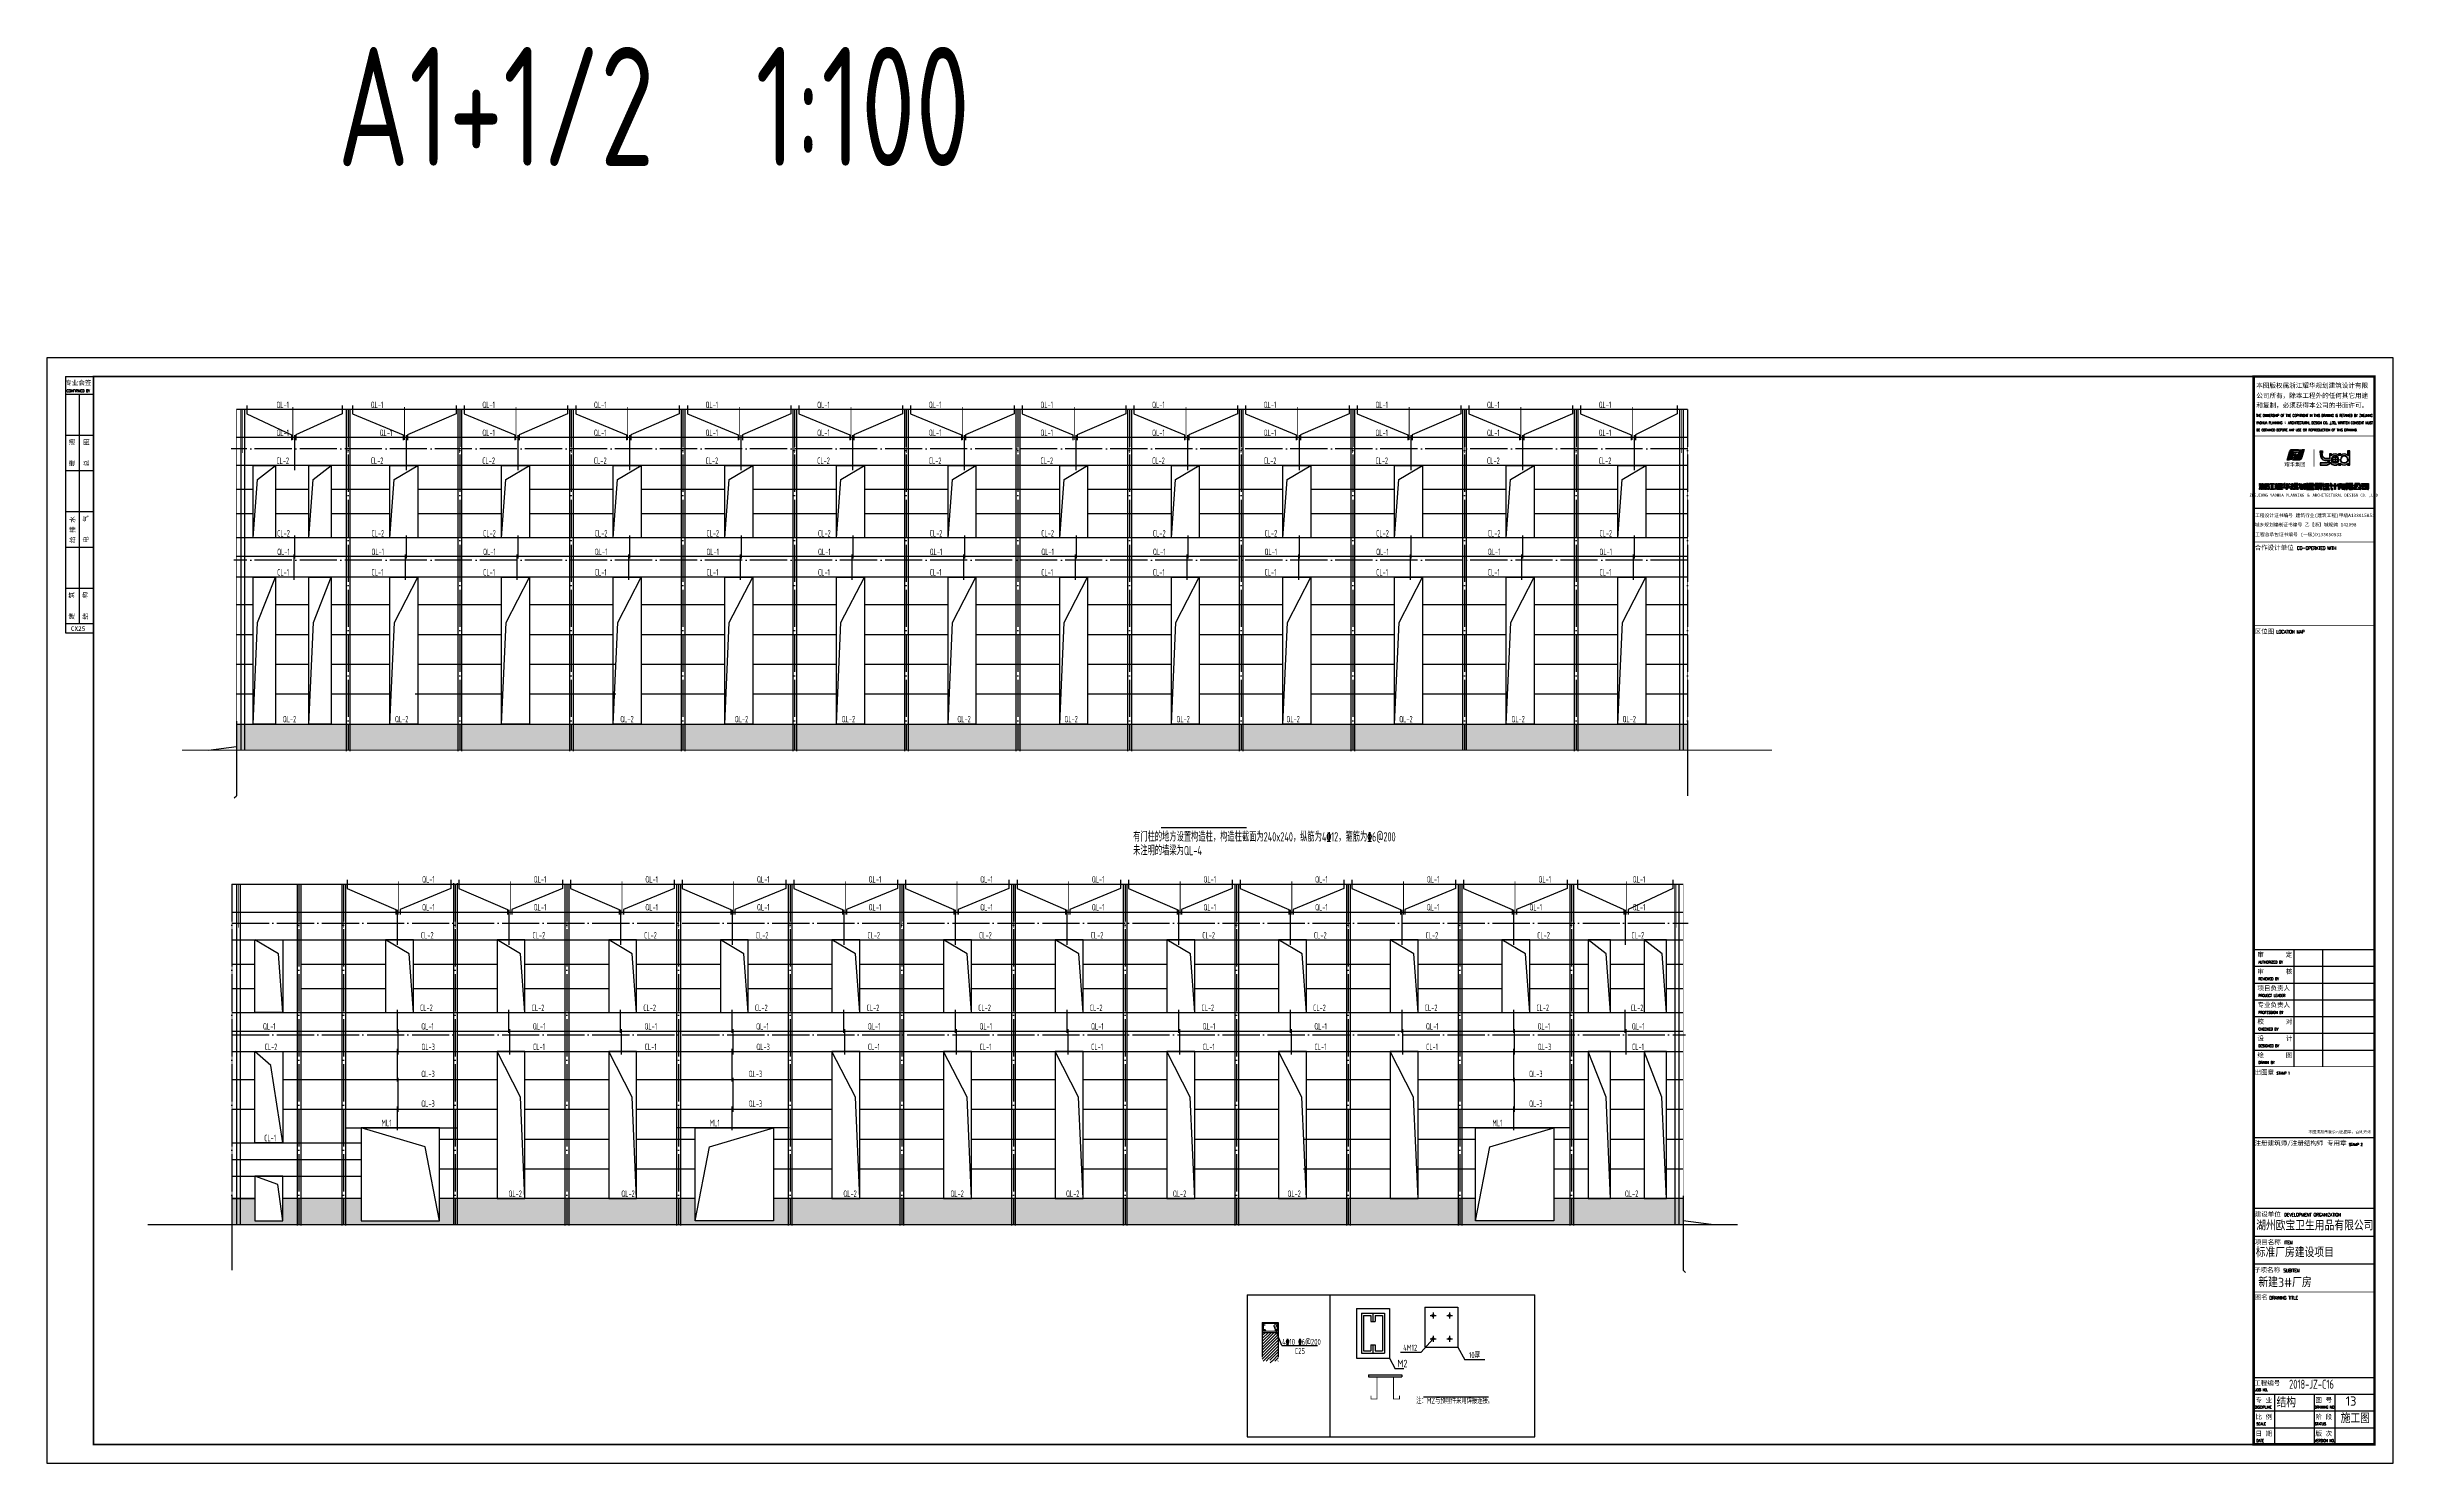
# Model space of a CAD drawing. Extents: x -138012 to 2129925, y -311560 to 0.
# Drawn here: x 1556786 to 1682886, y -193851 to -117738 of the extents above; entities that cross this region are included whole.
import ezdxf
from ezdxf.enums import TextEntityAlignment as Align

# ---------------------------------------------------------------- set-up
doc = ezdxf.new("R2010")
doc.units = 0
doc.header["$LTSCALE"] = 1000
doc.header["$MEASUREMENT"] = 0
doc.linetypes.add('ACAD_ISO10W100', pattern=[18.5, 12, -3, 0.5, -3])
doc.linetypes.add('DOTE', pattern=[2.42, 2, -0.2, 0.02, -0.2])
doc.layers.get('0').update_dxf_attribs({"linetype": 'CONTINUOUS'})
for name, color, linetype in [('3', 3, 'CONTINUOUS'), ('8', 8, 'CONTINUOUS'), ('ADIME', 3, 'CONTINUOUS'), ('AXIS', 3, 'CONTINUOUS'), ('DIM_LEAD', 3, 'CONTINUOUS'), ('DIM_SYMB', 3, 'CONTINUOUS'), ('DOTE', 253, 'DOTE'), ('FLOOR_UP_REIN', 13, 'CONTINUOUS'), ('PUB_DIM', 3, 'CONTINUOUS'), ('PUB_TEXT', 7, 'CONTINUOUS'), ('PUB_TITLE', 4, 'CONTINUOUS'), ('TEXT', 7, 'CONTINUOUS'), ('WALL', 6, 'CONTINUOUS'), ('WINDOW', 4, 'CONTINUOUS'), ('图层1', 53, 'CONTINUOUS'), ('图框', 4, 'CONTINUOUS'), ('家具', 35, 'CONTINUOUS'), ('建筑', 4, 'CONTINUOUS'), ('拉条', 6, 'CONTINUOUS'), ('立面图', 40, 'CONTINUOUS'), ('钢筋', 1, 'CONTINUOUS')]:
    doc.layers.add(name, color=color, linetype=linetype)
doc.styles.add('-黑体', font='simhei.ttf', dxfattribs={"width": 0.8})
doc.styles.add('FF', font='tssdeng.shx', dxfattribs={"width": 0.7, "bigfont": 'tssdchn.shx'})
doc.styles.add('iIcon2', font='')
doc.styles.add('MIMI-TKWZ', font='romanc.shx', dxfattribs={"width": 0.75, "oblique": 15, "bigfont": 'bigfont.shx'})
doc.styles.add('STYLE1', font='tssdeng.shx', dxfattribs={"height": 8, "bigfont": 'tssdchn.shx'})
doc.styles.add('TSSD_REIN', font='tssdeng.shx', dxfattribs={"width": 0.7, "bigfont": 'tssdchn.shx'})
doc.styles.add('图框艺术体', font='simhei.ttf', dxfattribs={"width": 0.9})
doc.styles.get('iIcon2').set_extended_font_data('SimSun')

msp = doc.modelspace()

# ---------------------------------------------------------------- texts
at = {"layer": 'PUB_TEXT', "style": 'STYLE1'}
for s, p in [('结构', (1676619.344, -190598.662)), ('13', (1680340.029, -190519.285)), ('施工图', (1680067.409, -191451.605))]:
    msp.add_text(s, height=500, dxfattribs=at).set_placement(p, align=Align.MIDDLE_LEFT)
at = {"layer": 'TEXT'}
for s, height, style, width, p in [('A1+1/2  1:100', 6400, 'FF', 0.7, (1572410.14, -124138.494)), ('QL-1', 350, 'TSSD_REIN', 0.6, (1569118.547, -137149.517)), ('QL-1', 350, 'TSSD_REIN', 0.6, (1574186.24, -137149.517)), ('QL-1', 350, 'TSSD_REIN', 0.6, (1580186.24, -137149.517)), ('QL-1', 350, 'TSSD_REIN', 0.6, (1586186.24, -137149.517)), ('QL-1', 350, 'TSSD_REIN', 0.6, (1592186.24, -137149.517)), ('QL-1', 350, 'TSSD_REIN', 0.6, (1598186.24, -137149.517)), ('QL-1', 350, 'TSSD_REIN', 0.6, (1604186.24, -137149.517)), ('QL-1', 350, 'TSSD_REIN', 0.6, (1610186.24, -137149.517)), ('QL-1', 350, 'TSSD_REIN', 0.6, (1616186.24, -137149.517)), ('QL-1', 350, 'TSSD_REIN', 0.6, (1622186.24, -137149.517)), ('QL-1', 350, 'TSSD_REIN', 0.6, (1628186.24, -137149.517)), ('QL-1', 350, 'TSSD_REIN', 0.6, (1634186.24, -137149.517)), ('QL-1', 350, 'TSSD_REIN', 0.6, (1640186.24, -137149.517)), ('QL-1', 350, 'TSSD_REIN', 0.6, (1569118.547, -138649.517)), ('QL-1', 350, 'TSSD_REIN', 0.6, (1574669.963, -138649.517)), ('QL-1', 350, 'TSSD_REIN', 0.6, (1580186.24, -138649.517)), ('QL-1', 350, 'TSSD_REIN', 0.6, (1586186.24, -138649.517)), ('QL-1', 350, 'TSSD_REIN', 0.6, (1592186.24, -138649.517)), ('QL-1', 350, 'TSSD_REIN', 0.6, (1598186.24, -138649.517)), ('QL-1', 350, 'TSSD_REIN', 0.6, (1604186.24, -138649.517)), ('QL-1', 350, 'TSSD_REIN', 0.6, (1610186.24, -138649.517)), ('QL-1', 350, 'TSSD_REIN', 0.6, (1616186.24, -138649.517)), ('QL-1', 350, 'TSSD_REIN', 0.6, (1622186.24, -138649.517)), ('QL-1', 350, 'TSSD_REIN', 0.6, (1628186.24, -138649.517)), ('QL-1', 350, 'TSSD_REIN', 0.6, (1634186.24, -138649.517)), ('QL-1', 350, 'TSSD_REIN', 0.6, (1640186.24, -138649.517)), ('CL-2', 350, 'TSSD_REIN', 0.6, (1569118.547, -140152.27)), ('CL-2', 350, 'TSSD_REIN', 0.6, (1574186.24, -140152.27)), ('CL-2', 350, 'TSSD_REIN', 0.6, (1580186.24, -140152.27)), ('CL-2', 350, 'TSSD_REIN', 0.6, (1586186.24, -140152.27)), ('CL-2', 350, 'TSSD_REIN', 0.6, (1592186.24, -140152.27)), ('CL-2', 350, 'TSSD_REIN', 0.6, (1598186.24, -140152.27)), ('CL-2', 350, 'TSSD_REIN', 0.6, (1604186.24, -140152.27)), ('CL-2', 350, 'TSSD_REIN', 0.6, (1610186.24, -140152.27)), ('CL-2', 350, 'TSSD_REIN', 0.6, (1616186.24, -140152.27)), ('CL-2', 350, 'TSSD_REIN', 0.6, (1622186.24, -140152.27)), ('CL-2', 350, 'TSSD_REIN', 0.6, (1628186.24, -140152.27)), ('CL-2', 350, 'TSSD_REIN', 0.6, (1634186.24, -140152.27)), ('CL-2', 350, 'TSSD_REIN', 0.6, (1640186.24, -140152.27)), ('CL-2', 350, 'TSSD_REIN', 0.6, (1569162.915, -144052.27)), ('CL-2', 350, 'TSSD_REIN', 0.6, (1574230.608, -144052.27)), ('CL-2', 350, 'TSSD_REIN', 0.6, (1580230.608, -144052.27)), ('CL-2', 350, 'TSSD_REIN', 0.6, (1586230.608, -144052.27)), ('CL-2', 350, 'TSSD_REIN', 0.6, (1592230.608, -144052.27)), ('CL-2', 350, 'TSSD_REIN', 0.6, (1598230.608, -144052.27)), ('CL-2', 350, 'TSSD_REIN', 0.6, (1604230.608, -144052.27)), ('CL-2', 350, 'TSSD_REIN', 0.6, (1610230.608, -144052.27)), ('CL-2', 350, 'TSSD_REIN', 0.6, (1616230.608, -144052.27)), ('CL-2', 350, 'TSSD_REIN', 0.6, (1622230.608, -144052.27)), ('CL-2', 350, 'TSSD_REIN', 0.6, (1628230.608, -144052.27)), ('CL-2', 350, 'TSSD_REIN', 0.6, (1634230.608, -144052.27)), ('CL-2', 350, 'TSSD_REIN', 0.6, (1640230.608, -144052.27)), ('QL-1', 350, 'TSSD_REIN', 0.6, (1569162.915, -145049.517)), ('QL-1', 350, 'TSSD_REIN', 0.6, (1574230.608, -145049.517)), ('QL-1', 350, 'TSSD_REIN', 0.6, (1580230.608, -145049.517)), ('QL-1', 350, 'TSSD_REIN', 0.6, (1586230.608, -145049.517)), ('QL-1', 350, 'TSSD_REIN', 0.6, (1592230.608, -145049.517)), ('QL-1', 350, 'TSSD_REIN', 0.6, (1598230.608, -145049.517)), ('QL-1', 350, 'TSSD_REIN', 0.6, (1604230.608, -145049.517)), ('QL-1', 350, 'TSSD_REIN', 0.6, (1610230.608, -145049.517)), ('QL-1', 350, 'TSSD_REIN', 0.6, (1616230.608, -145049.517)), ('QL-1', 350, 'TSSD_REIN', 0.6, (1622230.608, -145049.517)), ('QL-1', 350, 'TSSD_REIN', 0.6, (1628230.608, -145049.517)), ('QL-1', 350, 'TSSD_REIN', 0.6, (1634230.608, -145049.517)), ('QL-1', 350, 'TSSD_REIN', 0.6, (1640230.608, -145049.517)), ('CL-1', 350, 'TSSD_REIN', 0.6, (1569162.915, -146152.27)), ('CL-1', 350, 'TSSD_REIN', 0.6, (1574230.608, -146152.27)), ('CL-1', 350, 'TSSD_REIN', 0.6, (1580230.608, -146152.27)), ('CL-1', 350, 'TSSD_REIN', 0.6, (1586230.608, -146152.27)), ('CL-1', 350, 'TSSD_REIN', 0.6, (1592230.608, -146152.27)), ('CL-1', 350, 'TSSD_REIN', 0.6, (1598230.608, -146152.27)), ('CL-1', 350, 'TSSD_REIN', 0.6, (1604230.608, -146152.27)), ('CL-1', 350, 'TSSD_REIN', 0.6, (1610230.608, -146152.27)), ('CL-1', 350, 'TSSD_REIN', 0.6, (1616230.608, -146152.27)), ('CL-1', 350, 'TSSD_REIN', 0.6, (1622230.608, -146152.27)), ('CL-1', 350, 'TSSD_REIN', 0.6, (1628230.608, -146152.27)), ('CL-1', 350, 'TSSD_REIN', 0.6, (1634230.608, -146152.27)), ('CL-1', 350, 'TSSD_REIN', 0.6, (1640230.608, -146152.27)), ('QL-2', 350, 'TSSD_REIN', 0.6, (1569464.59, -154042.565)), ('QL-2', 350, 'TSSD_REIN', 0.6, (1575492.287, -154042.565)), ('QL-2', 350, 'TSSD_REIN', 0.6, (1587601.725, -154042.565)), ('QL-2', 350, 'TSSD_REIN', 0.6, (1593758.937, -154042.565)), ('QL-2', 350, 'TSSD_REIN', 0.6, (1599504.536, -154042.565)), ('QL-2', 350, 'TSSD_REIN', 0.6, (1605718.741, -154042.565)), ('QL-2', 350, 'TSSD_REIN', 0.6, (1611473.048, -154042.565)), ('QL-2', 350, 'TSSD_REIN', 0.6, (1617493.484, -154042.565)), ('QL-2', 350, 'TSSD_REIN', 0.6, (1623406.899, -154042.565)), ('QL-2', 350, 'TSSD_REIN', 0.6, (1629469.054, -154042.565)), ('QL-2', 350, 'TSSD_REIN', 0.6, (1635498.669, -154042.565)), ('QL-2', 350, 'TSSD_REIN', 0.6, (1641472.387, -154042.565)), ('有门柱的地方设置构造柱，构造柱截面为240x240，纵筋为4%%13212，箍筋为%%1326@200', 500, 'TSSD_REIN', 0.6, (1615164.548, -160442.38)), ('未注明的墙梁为QL-4', 500, 'TSSD_REIN', 0.6, (1615164.548, -161180.433)), ('QL-1', 350, 'TSSD_REIN', 0.6, (1576950.191, -162653.754)), ('QL-1', 350, 'TSSD_REIN', 0.6, (1582950.191, -162653.754)), ('QL-1', 350, 'TSSD_REIN', 0.6, (1588950.191, -162653.754)), ('QL-1', 350, 'TSSD_REIN', 0.6, (1594950.191, -162653.754)), ('QL-1', 350, 'TSSD_REIN', 0.6, (1600950.191, -162653.754)), ('QL-1', 350, 'TSSD_REIN', 0.6, (1606950.191, -162653.754)), ('QL-1', 350, 'TSSD_REIN', 0.6, (1612950.191, -162653.754)), ('QL-1', 350, 'TSSD_REIN', 0.6, (1618950.191, -162653.754)), ('QL-1', 350, 'TSSD_REIN', 0.6, (1624950.191, -162653.754)), ('QL-1', 350, 'TSSD_REIN', 0.6, (1630950.191, -162653.754)), ('QL-1', 350, 'TSSD_REIN', 0.6, (1636950.191, -162653.754)), ('QL-1', 350, 'TSSD_REIN', 0.6, (1642017.883, -162653.754)), ('QL-1', 350, 'TSSD_REIN', 0.6, (1576950.191, -164153.754)), ('QL-1', 350, 'TSSD_REIN', 0.6, (1582950.191, -164153.754)), ('QL-1', 350, 'TSSD_REIN', 0.6, (1588950.191, -164153.754)), ('QL-1', 350, 'TSSD_REIN', 0.6, (1594950.191, -164153.754)), ('QL-1', 350, 'TSSD_REIN', 0.6, (1600950.191, -164153.754)), ('QL-1', 350, 'TSSD_REIN', 0.6, (1606950.191, -164153.754)), ('QL-1', 350, 'TSSD_REIN', 0.6, (1612950.191, -164153.754)), ('QL-1', 350, 'TSSD_REIN', 0.6, (1618950.191, -164153.754)), ('QL-1', 350, 'TSSD_REIN', 0.6, (1624950.191, -164153.754)), ('QL-1', 350, 'TSSD_REIN', 0.6, (1630950.191, -164153.754)), ('QL-1', 350, 'TSSD_REIN', 0.6, (1636466.467, -164153.754)), ('QL-1', 350, 'TSSD_REIN', 0.6, (1642017.883, -164153.754)), ('CL-2', 350, 'TSSD_REIN', 0.6, (1576885.576, -165656.506)), ('CL-2', 350, 'TSSD_REIN', 0.6, (1582885.576, -165656.506)), ('CL-2', 350, 'TSSD_REIN', 0.6, (1588885.576, -165656.506)), ('CL-2', 350, 'TSSD_REIN', 0.6, (1594885.576, -165656.506)), ('CL-2', 350, 'TSSD_REIN', 0.6, (1600885.576, -165656.506)), ('CL-2', 350, 'TSSD_REIN', 0.6, (1606885.576, -165656.506)), ('CL-2', 350, 'TSSD_REIN', 0.6, (1612885.576, -165656.506)), ('CL-2', 350, 'TSSD_REIN', 0.6, (1618885.576, -165656.506)), ('CL-2', 350, 'TSSD_REIN', 0.6, (1624885.576, -165656.506)), ('CL-2', 350, 'TSSD_REIN', 0.6, (1630885.576, -165656.506)), ('CL-2', 350, 'TSSD_REIN', 0.6, (1636885.576, -165656.506)), ('CL-2', 350, 'TSSD_REIN', 0.6, (1641953.268, -165656.506)), ('QL-1', 350, 'TSSD_REIN', 0.6, (1568398.819, -170553.754)), ('CL-2', 350, 'TSSD_REIN', 0.6, (1576841.208, -169556.506)), ('QL-1', 350, 'TSSD_REIN', 0.6, (1576905.823, -170553.754)), ('CL-2', 350, 'TSSD_REIN', 0.6, (1582841.208, -169556.506)), ('QL-1', 350, 'TSSD_REIN', 0.6, (1582905.823, -170553.754)), ('CL-2', 350, 'TSSD_REIN', 0.6, (1588841.208, -169556.506)), ('QL-1', 350, 'TSSD_REIN', 0.6, (1588905.823, -170553.754)), ('CL-2', 350, 'TSSD_REIN', 0.6, (1594841.208, -169556.506)), ('QL-1', 350, 'TSSD_REIN', 0.6, (1594905.823, -170553.754)), ('CL-2', 350, 'TSSD_REIN', 0.6, (1600841.208, -169556.506)), ('QL-1', 350, 'TSSD_REIN', 0.6, (1600905.823, -170553.754)), ('CL-2', 350, 'TSSD_REIN', 0.6, (1606841.208, -169556.506)), ('QL-1', 350, 'TSSD_REIN', 0.6, (1606905.823, -170553.754)), ('CL-2', 350, 'TSSD_REIN', 0.6, (1612841.208, -169556.506)), ('QL-1', 350, 'TSSD_REIN', 0.6, (1612905.823, -170553.754)), ('CL-2', 350, 'TSSD_REIN', 0.6, (1618841.208, -169556.506)), ('QL-1', 350, 'TSSD_REIN', 0.6, (1618905.823, -170553.754)), ('CL-2', 350, 'TSSD_REIN', 0.6, (1624841.208, -169556.506)), ('QL-1', 350, 'TSSD_REIN', 0.6, (1624905.823, -170553.754)), ('CL-2', 350, 'TSSD_REIN', 0.6, (1630841.208, -169556.506)), ('QL-1', 350, 'TSSD_REIN', 0.6, (1630905.823, -170553.754)), ('CL-2', 350, 'TSSD_REIN', 0.6, (1636841.208, -169556.506)), ('QL-1', 350, 'TSSD_REIN', 0.6, (1636905.823, -170553.754)), ('CL-2', 350, 'TSSD_REIN', 0.6, (1641908.9, -169556.506)), ('QL-1', 350, 'TSSD_REIN', 0.6, (1641973.515, -170553.754)), ('CL-2', 350, 'TSSD_REIN', 0.6, (1568486.946, -171656.506)), ('QL-3', 350, 'TSSD_REIN', 0.6, (1576913.9, -171656.506)), ('CL-1', 350, 'TSSD_REIN', 0.6, (1582913.9, -171656.506)), ('CL-1', 350, 'TSSD_REIN', 0.6, (1588913.9, -171656.506)), ('QL-3', 350, 'TSSD_REIN', 0.6, (1594913.9, -171656.506)), ('CL-1', 350, 'TSSD_REIN', 0.6, (1600913.9, -171656.506)), ('CL-1', 350, 'TSSD_REIN', 0.6, (1606913.9, -171656.506)), ('CL-1', 350, 'TSSD_REIN', 0.6, (1612913.9, -171656.506)), ('CL-1', 350, 'TSSD_REIN', 0.6, (1618913.9, -171656.506)), ('CL-1', 350, 'TSSD_REIN', 0.6, (1624913.9, -171656.506)), ('CL-1', 350, 'TSSD_REIN', 0.6, (1630913.9, -171656.506)), ('QL-3', 350, 'TSSD_REIN', 0.6, (1636913.9, -171656.506)), ('CL-1', 350, 'TSSD_REIN', 0.6, (1641981.592, -171656.506)), ('QL-3', 350, 'TSSD_REIN', 0.6, (1576905.823, -173108.014)), ('QL-3', 350, 'TSSD_REIN', 0.6, (1594506.166, -173108.014)), ('QL-3', 350, 'TSSD_REIN', 0.6, (1636449.182, -173108.014)), ('QL-3', 350, 'TSSD_REIN', 0.6, (1576905.823, -174708.014)), ('QL-3', 350, 'TSSD_REIN', 0.6, (1594506.166, -174708.014)), ('QL-3', 350, 'TSSD_REIN', 0.6, (1636449.182, -174708.014)), ('CL-1', 350, 'TSSD_REIN', 0.6, (1568466.176, -176556.506)), ('ML1', 350, 'TSSD_REIN', 0.6, (1574770.789, -175747.974)), ('ML1', 350, 'TSSD_REIN', 0.6, (1592411.682, -175747.974)), ('ML1', 350, 'TSSD_REIN', 0.6, (1634475.886, -175747.974)), ('QL-2', 350, 'TSSD_REIN', 0.6, (1581594.684, -179546.802)), ('QL-2', 350, 'TSSD_REIN', 0.6, (1587656.839, -179546.802)), ('QL-2', 350, 'TSSD_REIN', 0.6, (1599590.69, -179546.802)), ('QL-2', 350, 'TSSD_REIN', 0.6, (1605344.997, -179546.802)), ('QL-2', 350, 'TSSD_REIN', 0.6, (1611559.202, -179546.802)), ('QL-2', 350, 'TSSD_REIN', 0.6, (1617304.801, -179546.802)), ('QL-2', 350, 'TSSD_REIN', 0.6, (1623462.014, -179546.802)), ('QL-2', 350, 'TSSD_REIN', 0.6, (1641599.148, -179546.802))]:
    msp.add_text(s, height=height, dxfattribs=dict(at, style=style, width=width)).set_placement(p)
at = {"layer": 'TEXT', "color": 0, "style": 'TSSD_REIN', "width": 0.7}
msp.add_text('注：MZ与预埋件采用焊接连接。', height=311.4223, dxfattribs=at).set_placement((1630383.065, -190658.2))
at = {"layer": '图层1', "style": 'TSSD_REIN', "width": 0.7}
msp.add_text('2018-JZ-C16 ', height=482.2695, dxfattribs=at).set_placement((1677298.931, -189854.239))

# ---------------------------------------------------------------- blocks, each defined once
blk = doc.blocks.new('534553')
at = {"layer": '8'}
h = blk.add_hatch(dxfattribs=at)
h.set_pattern_fill('ANSI31', color=256, scale=1000, style=0)
h.set_pattern_definition([(45, (-3136979.9, -528216.98), (-88.3883476, 88.3883476), [])])
h.paths.add_polyline_path([(-6220, 65192), (-6388, 65192), (-6388, 64855)], flags=17)
h.paths.add_polyline_path([(-6388, 63463), (-6035, 63463), (-5958, 63673), (-5884, 63253), (-5810, 63463), (-5428, 63463), (-5428, 65192), (-6220, 65192), (-6388, 64855)])
at = {"layer": '钢筋'}
h = blk.add_hatch(color=256, dxfattribs=at)
edge = h.paths.add_edge_path()
edge.add_arc((-6252, 65644), 45.5, 0, 360)
h = blk.add_hatch(color=256, dxfattribs=at)
edge = h.paths.add_edge_path()
edge.add_arc((-6236, 65644), 45.5, 0, 360)
h = blk.add_hatch(color=256, dxfattribs=at)
edge = h.paths.add_edge_path()
edge.add_arc((-6236, 65330), 45.5, 0, 360)
h = blk.add_hatch(color=256, dxfattribs=at)
edge = h.paths.add_edge_path()
edge.add_arc((-5552, 65644), 45.5, 0, 360)
h = blk.add_hatch(color=256, dxfattribs=at)
edge = h.paths.add_edge_path()
edge.add_arc((-5552, 65330), 45.5, 0, 360)
for p, q in [((-6388, 65792, 4), (-5428, 65792, 4)), ((-6388, 65792, 4), (-6388, 63703, 4)), ((-6388, 65792, 4), (-6388, 65792, 4)), ((-6388, 65792, 4), (-6388, 65392, 4)), ((-6388, 65392, 4), (-6388, 65392, 4)), ((-6388, 65192, 4), (-5428, 65192, 4)), ((-5208, 64411, 4), (-5660, 65563, 4)), ((-5428, 65792, 4), (-5428, 63703, 4)), ((-5208, 64411, 4), (-3055, 64411, 4))]:
    blk.add_line(p, q)
at = {"layer": '钢筋', "const_width": 50, "elevation": 4}
for points in [[(-5904, 65720), (-6322, 65720), (-6322, 65451)], [(-6317, 65592), (-6317, 65720), (-5490, 65720), (-5490, 65599)], [(-6317, 65592), (-6317, 65264), (-5490, 65264), (-5490, 65630)], [(-5490, 65630), (-5635, 65452)]]:
    blk.add_lwpolyline(points, dxfattribs=at)
at = {"layer": '钢筋', "const_width": 50}
blk.add_lwpolyline([(-5573, 65726), (-5717, 65564)], dxfattribs=at)
at = {"layer": '钢筋'}
for centre in [(-6236, 65330, 4), (-5552, 65330, 4)]:
    blk.add_circle(centre, 45.5, dxfattribs=at)
at = {"layer": 'TEXT', "style": 'TSSD_REIN', "width": 0.7}
for s, p in [('4%%13210 %%1326@200', (-5188, 64442, 4)), ('C25', (-4428, 63892, 4))]:
    blk.add_text(s, height=360, dxfattribs=at).set_placement(p)
blk = doc.blocks.new('888888888')
h = blk.add_hatch(color=256)
edge = h.paths.add_edge_path()
edge.add_arc((-4225, 51014), 64.8, 0, 360)
h = blk.add_hatch(color=256)
edge = h.paths.add_edge_path()
edge.add_arc((-3225, 51014), 64.8, 0, 360)
h = blk.add_hatch(color=256)
edge = h.paths.add_edge_path()
edge.add_arc((-4225, 49614), 64.8, 0, 360)
h = blk.add_hatch(color=256)
edge = h.paths.add_edge_path()
edge.add_arc((-3225, 49614), 64.8, 0, 360)
for p, q in [((-8851, 51451), (-6851, 51451)), ((-8851, 51451), (-8851, 48451)), ((-8551, 51151), (-8551, 48751)), ((-8551, 51151), (-7151, 51151)), ((-8426, 51026), (-7976, 51026)), ((-8426, 51026), (-8426, 48876)), ((-7976, 51026), (-7976, 50648)), ((-7851, 51151), (-7851, 50648)), ((-7726, 51026), (-7726, 50648)), ((-7726, 51026), (-7276, 51026)), ((-7276, 51026), (-7276, 48876)), ((-7151, 51151), (-7151, 48751)), ((-6851, 51451), (-6851, 48451)), ((-4725, 51514), (-2725, 51514)), ((-4725, 51514), (-4725, 49114)), ((-2725, 51514), (-2725, 49114)), ((-7976, 50648), (-7726, 50648)), ((-4217, 49614), (-4970, 48785)), ((-8851, 48451), (-6851, 48451)), ((-8551, 48751), (-7151, 48751)), ((-8426, 48876), (-7976, 48876)), ((-7976, 49254), (-7976, 48876)), ((-7976, 49254), (-7726, 49254)), ((-7851, 49254), (-7851, 48751)), ((-7726, 49254), (-7726, 48876)), ((-7726, 48876), (-7276, 48876)), ((-6851, 48451), (-6502, 47805)), ((-4970, 48785), (-6184, 48785)), ((-4725, 49114), (-2725, 49114)), ((-2725, 49114), (-2305, 48338)), ((-1091, 48338), (-2305, 48338)), ((-5996, 47805), (-6502, 47805))]:
    blk.add_line(p, q)
at = {"color": 8, "linetype": 'ACAD_ISO10W100', "ltscale": 0.03}
for p, q in [((-4225, 51195), (-4225, 50818)), ((-3225, 51195), (-3225, 50818)), ((-4400, 51014), (-4034, 51014)), ((-4400, 49614), (-4034, 49614)), ((-4225, 49795), (-4225, 49418)), ((-3400, 51014), (-3034, 51014)), ((-3400, 49614), (-3034, 49614)), ((-3225, 49795), (-3225, 49418))]:
    blk.add_line(p, q, dxfattribs=at)
at = {"const_width": 50}
for points in [[(-7613, 47321), (-7613, 45979), (-7975, 45979), (-7975, 46183)], [(-6613, 47321), (-6613, 45979), (-6251, 45979), (-6251, 46183)]]:
    blk.add_lwpolyline(points, dxfattribs=at)
at = {"color": 7}
for centre in [(-4225, 51014), (-3225, 51014), (-4225, 49614), (-3225, 49614)]:
    blk.add_circle(centre, 64.8, dxfattribs=at)
at = {"layer": 'ADIME'}
for p, q in [((-8113, 47441), (-6113, 47441)), ((-8113, 47441), (-8113, 47321)), ((-8113, 47321), (-6113, 47321)), ((-6113, 47441), (-6113, 47321))]:
    blk.add_line(p, q, dxfattribs=at)
at = {"layer": 'TEXT', "style": 'TSSD_REIN', "width": 0.7}
for s, height, p in [('M2', 450, (-6370, 47895)), ('4M12', 360, (-6025, 48893)), ('10厚', 360, (-2056, 48447))]:
    blk.add_text(s, height=height, dxfattribs=at).set_placement(p)
blk = doc.blocks.new('654634')
at = {"layer": '图框'}
for p, q in [((71967, -136041), (73467, -136041)), ((71967, -136041), (71967, -149325)), ((71967, -136987), (73467, -136987)), ((71967, -139193), (73467, -139193)), ((71967, -141099), (73467, -141099)), ((71967, -143306), (73467, -143306)), ((71967, -145212), (73467, -145212)), ((71967, -147419), (73467, -147419)), ((71967, -149325), (73467, -149325)), ((71967, -149325), (71967, -149825)), ((71967, -149825), (73467, -149825))]:
    blk.add_line(p, q, dxfattribs=at)
blk.add_lwpolyline([(72717, -149325), (72717, -136987)], dxfattribs=at)
at = {"layer": '图框', "style": 'iIcon2'}
for s, p in [('专业会签', (71956, -136500)), ('CX25', (72252, -149714))]:
    blk.add_text(s, height=250, dxfattribs=at).set_placement(p)
at = {"layer": '图框', "style": 'MIMI-TKWZ', "width": 0.75}
blk.add_text('CONFIRMED BY', height=145, dxfattribs=at).set_placement((72026, -136885))
at = {"layer": '图框', "style": 'iIcon2'}
for s, p in [('暖    通', (72436, -140877)), ('总    图', (73213, -140877)), ('给 排 水', (72469, -144990)), ('电    气', (73176, -144990)), ('建    筑', (72418, -149103)), ('结    构', (73149, -149103))]:
    blk.add_text(s, height=250, rotation=90, dxfattribs=at).set_placement(p)
blk = doc.blocks.new('yhlogo01')
at = {"layer": '家具'}
h = blk.add_hatch(color=5, dxfattribs=at)
h.dxf.hatch_style = 1
h.paths.add_polyline_path([(243496, -10479, 0.2174728), (243119, -10652, 0.1075559), (242813, -11212), (242091, -13670), (242749, -13670), (243418, -11390, -0.1971789), (243830, -10875, -0.1273347), (244024, -10824), (245336, -10824), (245437, -10479)])
h = blk.add_hatch(color=5, dxfattribs=at)
h.dxf.hatch_style = 1
h.paths.add_polyline_path([(243801, -11271, 0.1093665), (243592, -11650), (243050, -13497), (243448, -13497), (243959, -11757, -0.1253068), (244114, -11495, -0.1991992), (244327, -11407), (245165, -11407), (245235, -11169), (244026, -11169, 0.2155994)])
h = blk.add_hatch(color=5, dxfattribs=at)
h.dxf.hatch_style = 1
h.paths.add_polyline_path([(245735, -13670, 0.2174728), (246113, -13497, 0.1075559), (246419, -12937), (247141, -10479), (246483, -10479), (245814, -12759, -0.1971789), (245402, -13274, -0.1273347), (245207, -13325), (243896, -13325), (243794, -13670)])
h = blk.add_hatch(color=5, dxfattribs=at)
h.dxf.hatch_style = 1
h.paths.add_polyline_path([(245431, -12878, 0.1093665), (245639, -12499), (246182, -10652), (245784, -10652), (245273, -12392, -0.1253068), (245117, -12654, -0.1991992), (244905, -12742), (244067, -12742), (243997, -12980), (245206, -12980, 0.2155994)])
h = blk.add_hatch(color=1, dxfattribs=at)
h.dxf.hatch_style = 1
h.paths.add_polyline_path([(244991, -12140, 1), (244202, -12140, 1)])
at = {"layer": '家具', "color": 5}
for points in [[(242091, -13670), (242813, -11212, -0.1075559), (243119, -10652, -0.2174728), (243496, -10479), (245437, -10479), (245336, -10824), (244024, -10824, 0.1273347), (243830, -10875, 0.1971247), (243418, -11389), (242749, -13670)], [(243050, -13497), (243592, -11650, -0.1093665), (243801, -11271, -0.2155994), (244026, -11169), (245235, -11169), (245165, -11407), (244327, -11407, 0.1991992), (244114, -11495, 0.1253068), (243959, -11757), (243448, -13497)], [(247141, -10479), (246419, -12937, -0.1075559), (246113, -13497, -0.2174728), (245735, -13670), (243794, -13670), (243896, -13325), (245207, -13325, 0.1273347), (245402, -13274, 0.1971247), (245814, -12759), (246483, -10479)], [(246182, -10652), (245639, -12499, -0.1093665), (245431, -12878, -0.2155994), (245206, -12980), (243997, -12980), (244067, -12742), (244905, -12742, 0.1991992), (245117, -12654, 0.1253068), (245273, -12392), (245784, -10652)]]:
    blk.add_lwpolyline(points, format="xyb", close=True, dxfattribs=at)
at = {"layer": '家具', "color": 1}
blk.add_circle((244597, -12140), 394, dxfattribs=at)
blk = doc.blocks.new('A1')
h = blk.add_hatch(color=0)
h.dxf.hatch_style = 1
edge = h.paths.add_edge_path()
edge.add_line((499908, 391800), (499805, 391800))
edge.add_line((499805, 391800), (499805, 391813))
edge.add_line((499805, 391813), (499746, 391813))
edge.add_line((499746, 391813), (499746, 391800))
edge.add_line((499746, 391800), (499663, 391800))
edge.add_line((499663, 391800), (499663, 391771))
edge.add_line((499663, 391771), (499746, 391771))
edge.add_line((499746, 391771), (499746, 391743))
edge.add_line((499746, 391743), (499650, 391743))
edge.add_line((499650, 391743), (499650, 391712))
edge.add_line((499650, 391712), (499746, 391712))
edge.add_line((499746, 391712), (499746, 391684))
edge.add_line((499746, 391684), (499663, 391684))
edge.add_line((499663, 391684), (499663, 391655))
edge.add_line((499663, 391655), (499746, 391655))
edge.add_line((499746, 391655), (499746, 391629))
edge.add_line((499746, 391629), (499663, 391629))
edge.add_line((499663, 391629), (499663, 391600))
edge.add_line((499663, 391600), (499746, 391600))
edge.add_line((499746, 391600), (499746, 391574))
edge.add_line((499746, 391574), (499657, 391574))
edge.add_line((499657, 391574), (499657, 391542))
edge.add_line((499657, 391542), (499746, 391542))
edge.add_line((499746, 391542), (499746, 391514))
edge.add_line((499746, 391514), (499649, 391514))
edge.add_spline(control_points=[(499649, 391514), (499648, 391514), (499646, 391514), (499642, 391515), (499639, 391515), (499634, 391517), (499633, 391518), (499632, 391519)], knot_values=[0.9513715, 0.9513715, 0.9513715, 0.9513715, 1.0907032, 1.0907032, 1.4089249, 1.4089249, 1.5744167, 1.5744167, 1.5744167, 1.5744167], degree=3, periodic=0)
edge.add_line((499632, 391519), (499630, 391520))
edge.add_line((499630, 391520), (499630, 391628))
edge.add_spline(control_points=[(499630, 391628), (499629, 391630), (499628, 391632), (499626, 391637), (499624, 391640), (499619, 391645), (499616, 391648), (499614, 391650)], knot_values=[3.391104, 3.391104, 3.391104, 3.391104, 3.526235, 3.526235, 3.7470799, 3.7470799, 3.9452936, 3.9452936, 3.9452936, 3.9452936], degree=3, periodic=0)
edge.add_line((499614, 391650), (499610, 391653))
edge.add_line((499610, 391653), (499614, 391656))
edge.add_spline(control_points=[(499614, 391656), (499616, 391657), (499617, 391659), (499621, 391663), (499624, 391666), (499627, 391671), (499629, 391674), (499630, 391677), (499630, 391678), (499630, 391678)], knot_values=[2.3118325, 2.3118325, 2.3118325, 2.3118325, 2.450793, 2.450793, 2.6759858, 2.6759858, 2.9011785, 2.9011785, 2.9120922, 2.9120922, 2.9120922, 2.9120922], degree=3, periodic=0)
edge.add_line((499630, 391678), (499630, 391776))
edge.add_spline(control_points=[(499630, 391776), (499630, 391778), (499630, 391780), (499629, 391784), (499629, 391786), (499627, 391791), (499625, 391793), (499622, 391797), (499620, 391799), (499615, 391802), (499612, 391803), (499606, 391805), (499603, 391806), (499598, 391807), (499596, 391807), (499594, 391807)], knot_values=[-0.0994639, -0.0994639, -0.0994639, -0.0994639, 0.0794802, 0.0794802, 0.3479203, 0.3479203, 0.6163605, 0.6163605, 0.8848006, 0.8848006, 1.1532408, 1.1532408, 1.4216809, 1.4216809, 1.5709554, 1.5709554, 1.5709554, 1.5709554], degree=3, periodic=0)
edge.add_line((499594, 391807), (499547, 391807))
edge.add_line((499547, 391807), (499547, 391767))
edge.add_line((499547, 391767), (499557, 391767))
edge.add_spline(control_points=[(499557, 391767), (499560, 391767), (499562, 391766), (499564, 391764), (499566, 391763), (499568, 391761), (499569, 391760), (499570, 391757), (499571, 391756), (499571, 391754)], knot_values=[3.3865517, 3.3865517, 3.3865517, 3.3865517, 3.6270151, 3.6270151, 3.904526, 3.904526, 4.1820369, 4.1820369, 4.3491863, 4.3491863, 4.3491863, 4.3491863], degree=3, periodic=0)
edge.add_line((499571, 391754), (499571, 391685))
edge.add_spline(control_points=[(499571, 391685), (499571, 391685), (499571, 391685), (499571, 391684), (499571, 391683), (499570, 391680), (499570, 391679), (499568, 391677), (499567, 391676), (499564, 391674), (499562, 391673), (499560, 391673), (499559, 391673), (499557, 391673)], knot_values=[-1.4875005, -1.4875005, -1.4875005, -1.4875005, -1.4363535, -1.4363535, -1.1962187, -1.1962187, -0.8982294, -0.8982294, -0.6002401, -0.6002401, -0.1873357, -0.1873357, 0.0191164, 0.0191164, 0.0191164, 0.0191164], degree=3, periodic=0)
edge.add_line((499557, 391673), (499547, 391673))
edge.add_line((499547, 391673), (499547, 391633))
edge.add_line((499547, 391633), (499557, 391633))
edge.add_spline(control_points=[(499557, 391633), (499560, 391632), (499561, 391632), (499564, 391631), (499565, 391630), (499567, 391628), (499568, 391627), (499570, 391625), (499570, 391624), (499571, 391622), (499571, 391621), (499571, 391619)], knot_values=[0.0983207, 0.0983207, 0.0983207, 0.0983207, 0.3878883, 0.3878883, 0.6477281, 0.6477281, 0.907568, 0.907568, 1.1674078, 1.1674078, 1.3362307, 1.3362307, 1.3362307, 1.3362307], degree=3, periodic=0)
edge.add_line((499571, 391619), (499571, 391527))
edge.add_spline(control_points=[(499571, 391527), (499571, 391525), (499571, 391524), (499570, 391521), (499569, 391520), (499567, 391518), (499566, 391517), (499563, 391515), (499561, 391515), (499558, 391514), (499557, 391514), (499556, 391514)], knot_values=[1.5863678, 1.5863678, 1.5863678, 1.5863678, 1.8725852, 1.8725852, 2.1855007, 2.1855007, 2.4984162, 2.4984162, 2.9093004, 2.9093004, 3.1147425, 3.1147425, 3.1147425, 3.1147425], degree=3, periodic=0)
edge.add_line((499556, 391514), (499547, 391514))
edge.add_line((499547, 391514), (499547, 391474))
edge.add_line((499547, 391474), (499595, 391474))
edge.add_spline(control_points=[(499595, 391474), (499597, 391475), (499600, 391475), (499606, 391476), (499611, 391477), (499616, 391479), (499618, 391480), (499620, 391481)], knot_values=[1.6575999, 1.6575999, 1.6575999, 1.6575999, 1.7889303, 1.7889303, 2.0171527, 2.0171527, 2.1293723, 2.1293723, 2.1293723, 2.1293723], degree=3, periodic=0)
edge.add_line((499620, 391481), (499622, 391482))
edge.add_line((499622, 391482), (499624, 391481))
edge.add_spline(control_points=[(499624, 391481), (499626, 391480), (499628, 391479), (499633, 391477), (499637, 391476), (499642, 391475), (499644, 391475), (499646, 391474)], knot_values=[0.9723197, 0.9723197, 0.9723197, 0.9723197, 1.1129409, 1.1129409, 1.3488005, 1.3488005, 1.4634912, 1.4634912, 1.4634912, 1.4634912], degree=3, periodic=0)
edge.add_line((499646, 391474), (499927, 391474))
edge.add_line((499927, 391474), (499927, 391514))
edge.add_line((499927, 391514), (499805, 391514))
edge.add_line((499805, 391514), (499805, 391542))
edge.add_line((499805, 391542), (499916, 391542))
edge.add_line((499916, 391542), (499916, 391574))
edge.add_line((499916, 391574), (499805, 391574))
edge.add_line((499805, 391574), (499805, 391600))
edge.add_line((499805, 391600), (499910, 391600))
edge.add_line((499910, 391600), (499910, 391629))
edge.add_line((499910, 391629), (499805, 391629))
edge.add_line((499805, 391629), (499805, 391655))
edge.add_line((499805, 391655), (499873, 391655))
edge.add_spline(control_points=[(499873, 391655), (499875, 391656), (499877, 391656), (499882, 391657), (499885, 391658), (499890, 391660), (499893, 391662), (499898, 391665), (499900, 391667), (499903, 391671), (499905, 391674), (499907, 391678), (499908, 391681), (499908, 391684), (499908, 391685), (499908, 391686)], knot_values=[-1.4623343, -1.4623343, -1.4623343, -1.4623343, -1.3217377, -1.3217377, -1.078276, -1.078276, -0.8348143, -0.8348143, -0.5913526, -0.5913526, -0.3478909, -0.3478909, -0.1044292, -0.1044292, 0.0047101, 0.0047101, 0.0047101, 0.0047101], degree=3, periodic=0)
edge.add_line((499908, 391686), (499908, 391712))
edge.add_line((499908, 391712), (499927, 391712))
edge.add_line((499927, 391712), (499927, 391743))
edge.add_line((499927, 391743), (499908, 391743))
edge.add_line((499908, 391743), (499908, 391800))
h.paths.add_polyline_path([(499805, 391771), (499856, 391771), (499856, 391743), (499805, 391743)], flags=16)
edge = h.paths.add_edge_path(flags=16)
edge.add_line((499805, 391712), (499856, 391712))
edge.add_line((499856, 391712), (499856, 391696))
edge.add_spline(control_points=[(499856, 391696), (499856, 391695), (499856, 391694), (499855, 391691), (499854, 391690), (499853, 391688), (499852, 391687), (499849, 391685), (499847, 391685), (499844, 391684), (499843, 391684), (499842, 391684)], knot_values=[1.6509998, 1.6509998, 1.6509998, 1.6509998, 1.9184654, 1.9184654, 2.2170666, 2.2170666, 2.5156678, 2.5156678, 2.9285649, 2.9285649, 3.1350134, 3.1350134, 3.1350134, 3.1350134], degree=3, periodic=0)
edge.add_line((499842, 391684), (499805, 391684))
edge.add_line((499805, 391684), (499805, 391712))
at = {"layer": 'WALL', "color": 0}
for p, q in [((499594, 391807), (499547, 391807)), ((499547, 391807), (499547, 391767)), ((499547, 391767), (499557, 391767)), ((499557, 391673), (499547, 391673)), ((499547, 391673), (499547, 391633)), ((499571, 391754), (499571, 391685)), ((499614, 391656), (499610, 391653)), ((499614, 391650), (499610, 391653)), ((499630, 391678), (499630, 391776)), ((499746, 391743), (499650, 391743)), ((499650, 391743), (499650, 391712)), ((499650, 391712), (499746, 391712)), ((499746, 391800), (499663, 391800)), ((499663, 391800), (499663, 391771)), ((499663, 391771), (499746, 391771)), ((499746, 391684), (499663, 391684)), ((499663, 391684), (499663, 391655)), ((499663, 391655), (499746, 391655)), ((499805, 391813), (499746, 391813)), ((499746, 391813), (499746, 391800)), ((499746, 391771), (499746, 391743)), ((499746, 391712), (499746, 391684)), ((499746, 391655), (499746, 391629)), ((499805, 391800), (499805, 391813)), ((499908, 391800), (499805, 391800)), ((499805, 391771), (499856, 391771)), ((499805, 391743), (499805, 391771)), ((499856, 391743), (499805, 391743)), ((499805, 391684), (499805, 391712)), ((499805, 391712), (499856, 391712)), ((499842, 391684), (499805, 391684)), ((499805, 391629), (499805, 391655)), ((499805, 391655), (499873, 391655)), ((499856, 391771), (499856, 391743)), ((499856, 391712), (499856, 391696)), ((499908, 391743), (499908, 391800)), ((499927, 391743), (499908, 391743)), ((499908, 391686), (499908, 391712)), ((499908, 391712), (499927, 391712)), ((499927, 391712), (499927, 391743)), ((499547, 391633), (499557, 391633)), ((499556, 391514), (499547, 391514)), ((499547, 391514), (499547, 391474)), ((499547, 391474), (499595, 391474)), ((499571, 391619), (499571, 391527)), ((499620, 391481), (499622, 391482)), ((499624, 391481), (499622, 391482)), ((499630, 391520), (499630, 391628)), ((499632, 391519), (499630, 391520)), ((499646, 391474), (499927, 391474)), ((499746, 391514), (499649, 391514)), ((499746, 391574), (499657, 391574)), ((499657, 391574), (499657, 391542)), ((499657, 391542), (499746, 391542)), ((499746, 391629), (499663, 391629)), ((499663, 391629), (499663, 391600)), ((499663, 391600), (499746, 391600)), ((499746, 391600), (499746, 391574)), ((499746, 391542), (499746, 391514)), ((499910, 391629), (499805, 391629)), ((499805, 391574), (499805, 391600)), ((499805, 391600), (499910, 391600)), ((499916, 391574), (499805, 391574)), ((499805, 391514), (499805, 391542)), ((499805, 391542), (499916, 391542)), ((499927, 391514), (499805, 391514)), ((499910, 391600), (499910, 391629)), ((499916, 391542), (499916, 391574)), ((499927, 391474), (499927, 391514))]:
    blk.add_line(p, q, dxfattribs=at)
for points, knots in [([(499571, 391754), (499571, 391756), (499570, 391757), (499569, 391760), (499568, 391761), (499566, 391763), (499564, 391764), (499562, 391766), (499560, 391767), (499557, 391767)], [3.38655168, 3.38655168, 3.38655168, 3.38655168, 3.55370108, 3.55370108, 3.831212, 3.831212, 4.10872292, 4.10872292, 4.34918633, 4.34918633, 4.34918633, 4.34918633]), ([(499557, 391673), (499559, 391673), (499560, 391673), (499562, 391673), (499564, 391674), (499567, 391676), (499568, 391677), (499570, 391679), (499570, 391680), (499571, 391683), (499571, 391684), (499571, 391685), (499571, 391685), (499571, 391685)], [-1.4875005, -1.4875005, -1.4875005, -1.4875005, -1.2810483, -1.2810483, -0.868144, -0.868144, -0.5701547, -0.5701547, -0.2721653, -0.2721653, -0.0320305, -0.0320305, 0.0191164, 0.0191164, 0.0191164, 0.0191164]), ([(499630, 391776), (499630, 391778), (499630, 391780), (499629, 391784), (499629, 391786), (499627, 391791), (499625, 391793), (499622, 391797), (499620, 391799), (499615, 391802), (499612, 391803), (499606, 391805), (499603, 391806), (499598, 391807), (499596, 391807), (499594, 391807)], [-0.0994639, -0.0994639, -0.0994639, -0.0994639, 0.0794802, 0.0794802, 0.3479203, 0.3479203, 0.6163605, 0.6163605, 0.8848006, 0.8848006, 1.1532408, 1.1532408, 1.4216809, 1.4216809, 1.5709554, 1.5709554, 1.5709554, 1.5709554]), ([(499614, 391656), (499616, 391657), (499617, 391659), (499621, 391663), (499624, 391666), (499627, 391671), (499629, 391674), (499630, 391677), (499630, 391678), (499630, 391678)], [2.31183246, 2.31183246, 2.31183246, 2.31183246, 2.45079303, 2.45079303, 2.67598577, 2.67598577, 2.90117851, 2.90117851, 2.91209223, 2.91209223, 2.91209223, 2.91209223]), ([(499630, 391628), (499629, 391630), (499628, 391632), (499626, 391637), (499624, 391640), (499619, 391645), (499616, 391648), (499614, 391650)], [3.39110397, 3.39110397, 3.39110397, 3.39110397, 3.526235, 3.526235, 3.74707991, 3.74707991, 3.94529362, 3.94529362, 3.94529362, 3.94529362]), ([(499842, 391684), (499843, 391684), (499844, 391684), (499847, 391685), (499849, 391685), (499852, 391687), (499853, 391688), (499854, 391690), (499855, 391691), (499856, 391694), (499856, 391695), (499856, 391696)], [1.6509998, 1.6509998, 1.6509998, 1.6509998, 1.8574483, 1.8574483, 2.2703454, 2.2703454, 2.5689466, 2.5689466, 2.8675478, 2.8675478, 3.1350134, 3.1350134, 3.1350134, 3.1350134]), ([(499873, 391655), (499875, 391656), (499877, 391656), (499882, 391657), (499885, 391658), (499890, 391660), (499893, 391662), (499898, 391665), (499900, 391667), (499903, 391671), (499905, 391674), (499907, 391678), (499908, 391681), (499908, 391684), (499908, 391685), (499908, 391686)], [-1.4623343, -1.4623343, -1.4623343, -1.4623343, -1.3217377, -1.3217377, -1.078276, -1.078276, -0.8348143, -0.8348143, -0.5913526, -0.5913526, -0.3478909, -0.3478909, -0.1044292, -0.1044292, 0.0047101, 0.0047101, 0.0047101, 0.0047101]), ([(499556, 391514), (499557, 391514), (499558, 391514), (499561, 391515), (499563, 391515), (499566, 391517), (499567, 391518), (499569, 391520), (499570, 391521), (499571, 391524), (499571, 391525), (499571, 391527)], [1.5863678, 1.5863678, 1.5863678, 1.5863678, 1.7918099, 1.7918099, 2.2026941, 2.2026941, 2.5156096, 2.5156096, 2.8285251, 2.8285251, 3.1147425, 3.1147425, 3.1147425, 3.1147425]), ([(499571, 391619), (499571, 391621), (499571, 391622), (499570, 391624), (499570, 391625), (499568, 391627), (499567, 391628), (499565, 391630), (499564, 391631), (499561, 391632), (499560, 391632), (499557, 391633)], [0.0983207, 0.0983207, 0.0983207, 0.0983207, 0.2671435, 0.2671435, 0.5269834, 0.5269834, 0.7868232, 0.7868232, 1.0466631, 1.0466631, 1.3362307, 1.3362307, 1.3362307, 1.3362307]), ([(499595, 391474), (499597, 391475), (499600, 391475), (499606, 391476), (499611, 391477), (499616, 391479), (499618, 391480), (499620, 391481)], [1.65759993, 1.65759993, 1.65759993, 1.65759993, 1.78893025, 1.78893025, 2.01715272, 2.01715272, 2.12937226, 2.12937226, 2.12937226, 2.12937226]), ([(499624, 391481), (499626, 391480), (499628, 391479), (499633, 391477), (499637, 391476), (499642, 391475), (499644, 391475), (499646, 391474)], [0.9723197, 0.9723197, 0.9723197, 0.9723197, 1.11294085, 1.11294085, 1.34880052, 1.34880052, 1.46349119, 1.46349119, 1.46349119, 1.46349119]), ([(499632, 391519), (499633, 391518), (499634, 391517), (499639, 391515), (499642, 391515), (499646, 391514), (499648, 391514), (499649, 391514)], [0.95137148, 0.95137148, 0.95137148, 0.95137148, 1.11686326, 1.11686326, 1.43508492, 1.43508492, 1.57441665, 1.57441665, 1.57441665, 1.57441665])]:
    blk.add_open_spline(points, degree=3, knots=knots, dxfattribs=at)
blk = doc.blocks.new('A4')
h = blk.add_hatch(color=0)
h.dxf.hatch_style = 1
edge = h.paths.add_edge_path()
edge.add_line((500502, 391777), (500485, 391777))
edge.add_spline(control_points=[(500485, 391777), (500482, 391777), (500480, 391778), (500477, 391779), (500475, 391780), (500471, 391782), (500470, 391784), (500468, 391786), (500467, 391787), (500467, 391788)], knot_values=[0.3949408, 0.3949408, 0.3949408, 0.3949408, 0.6767961, 0.6767961, 0.9823906, 0.9823906, 1.2879852, 1.2879852, 1.4572026, 1.4572026, 1.4572026, 1.4572026], degree=3, periodic=0)
edge.add_line((500467, 391788), (500459, 391810))
edge.add_line((500459, 391810), (500404, 391810))
edge.add_line((500404, 391810), (500415, 391767))
edge.add_spline(control_points=[(500415, 391767), (500416, 391765), (500417, 391763), (500419, 391759), (500421, 391756), (500426, 391751), (500429, 391749), (500435, 391744), (500438, 391743), (500445, 391740), (500449, 391738), (500453, 391738), (500453, 391737), (500453, 391737)], knot_values=[0.2502172, 0.2502172, 0.2502172, 0.2502172, 0.4008934, 0.4008934, 0.6266472, 0.6266472, 0.852401, 0.852401, 1.0781548, 1.0781548, 1.3039087, 1.3039087, 1.3145729, 1.3145729, 1.3145729, 1.3145729], degree=3, periodic=0)
edge.add_line((500453, 391737), (500502, 391737))
edge.add_line((500502, 391737), (500502, 391777))
edge = h.paths.add_edge_path()
edge.add_line((500497, 391711), (500392, 391711))
edge.add_line((500392, 391711), (500392, 391671))
edge.add_line((500392, 391671), (500439, 391671))
edge.add_line((500439, 391671), (500439, 391505))
edge.add_spline(control_points=[(500439, 391505), (500439, 391503), (500439, 391502), (500440, 391497), (500441, 391495), (500443, 391491), (500445, 391488), (500449, 391484), (500451, 391483), (500456, 391479), (500459, 391478), (500465, 391476), (500468, 391475), (500472, 391475), (500473, 391474), (500474, 391474)], knot_values=[3.1331894, 3.1331894, 3.1331894, 3.1331894, 3.3071142, 3.3071142, 3.5542684, 3.5542684, 3.8014226, 3.8014226, 4.0485768, 4.0485768, 4.2957309, 4.2957309, 4.5428851, 4.5428851, 4.6182498, 4.6182498, 4.6182498, 4.6182498], degree=3, periodic=0)
edge.add_line((500474, 391474), (500523, 391474))
edge.add_line((500523, 391474), (500523, 391514))
edge.add_line((500523, 391514), (500512, 391514))
edge.add_spline(control_points=[(500512, 391514), (500510, 391514), (500508, 391515), (500505, 391516), (500504, 391516), (500502, 391518), (500501, 391519), (500499, 391521), (500499, 391522), (500498, 391524), (500498, 391525), (500497, 391526)], knot_values=[0.1374494, 0.1374494, 0.1374494, 0.1374494, 0.5103587, 0.5103587, 0.7776464, 0.7776464, 1.044934, 1.044934, 1.3122216, 1.3122216, 1.4840481, 1.4840481, 1.4840481, 1.4840481], degree=3, periodic=0)
edge.add_line((500497, 391526), (500497, 391711))
edge = h.paths.add_edge_path()
edge.add_spline(control_points=[(500583, 391691), (500585, 391691), (500587, 391691), (500592, 391692), (500595, 391693), (500601, 391696), (500604, 391698), (500608, 391701), (500610, 391703), (500614, 391708), (500615, 391710), (500617, 391715), (500618, 391717), (500618, 391720), (500618, 391721), (500618, 391722)], knot_values=[-1.4350164, -1.4350164, -1.4350164, -1.4350164, -1.2961643, -1.2961643, -1.0544168, -1.0544168, -0.8126692, -0.8126692, -0.5709217, -0.5709217, -0.3291741, -0.3291741, -0.0874266, -0.0874266, -0.0088169, -0.0088169, -0.0088169, -0.0088169], degree=3, periodic=0)
edge.add_line((500618, 391722), (500618, 391767))
edge.add_line((500618, 391767), (500682, 391767))
edge.add_line((500682, 391767), (500682, 391721))
edge.add_spline(control_points=[(500682, 391721), (500682, 391720), (500682, 391718), (500683, 391714), (500684, 391712), (500686, 391707), (500688, 391705), (500691, 391701), (500693, 391699), (500698, 391696), (500701, 391695), (500707, 391693), (500710, 391692), (500715, 391691), (500716, 391691), (500718, 391691)], knot_values=[-0.0378512, -0.0378512, -0.0378512, -0.0378512, 0.1379659, 0.1379659, 0.387157, 0.387157, 0.636348, 0.636348, 0.885539, 0.885539, 1.13473, 1.13473, 1.3839211, 1.3839211, 1.5106217, 1.5106217, 1.5106217, 1.5106217], degree=3, periodic=0)
edge.add_line((500718, 391691), (500768, 391691))
edge.add_line((500768, 391691), (500768, 391731))
edge.add_line((500768, 391731), (500755, 391731))
edge.add_spline(control_points=[(500755, 391731), (500753, 391731), (500752, 391731), (500749, 391732), (500748, 391732), (500746, 391734), (500745, 391734), (500743, 391736), (500743, 391737), (500742, 391739), (500741, 391740), (500741, 391742), (500741, 391743), (500741, 391744)], knot_values=[3.1295626, 3.1295626, 3.1295626, 3.1295626, 3.406533, 3.406533, 3.656908, 3.656908, 3.9072831, 3.9072831, 4.1576581, 4.1576581, 4.4080331, 4.4080331, 4.5782865, 4.5782865, 4.5782865, 4.5782865], degree=3, periodic=0)
edge.add_line((500741, 391744), (500741, 391807))
edge.add_line((500741, 391807), (500560, 391807))
edge.add_line((500560, 391807), (500560, 391743))
edge.add_spline(control_points=[(500560, 391743), (500559, 391741), (500559, 391740), (500557, 391737), (500556, 391736), (500554, 391734), (500552, 391733), (500549, 391731), (500548, 391731), (500546, 391731)], knot_values=[-1.2524236, -1.2524236, -1.2524236, -1.2524236, -1.0307595, -1.0307595, -0.7135377, -0.7135377, -0.396316, -0.396316, -0.2061279, -0.2061279, -0.2061279, -0.2061279], degree=3, periodic=0)
edge.add_line((500546, 391731), (500532, 391731))
edge.add_line((500532, 391731), (500539, 391691))
edge.add_line((500539, 391691), (500583, 391691))
edge = h.paths.add_edge_path()
edge.add_line((500759, 391667), (500542, 391667))
edge.add_line((500542, 391667), (500542, 391627))
edge.add_line((500542, 391627), (500688, 391627))
edge.add_line((500688, 391627), (500648, 391582))
edge.add_line((500648, 391582), (500629, 391602))
edge.add_line((500629, 391602), (500560, 391602))
edge.add_line((500560, 391602), (500612, 391542))
edge.add_line((500612, 391542), (500610, 391539))
edge.add_spline(control_points=[(500610, 391539), (500607, 391536), (500604, 391532), (500596, 391526), (500591, 391523), (500582, 391519), (500577, 391517), (500569, 391515), (500566, 391515), (500562, 391514)], knot_values=[-1.4092258, -1.4092258, -1.4092258, -1.4092258, -1.1730811, -1.1730811, -0.9357719, -0.9357719, -0.6984626, -0.6984626, -0.5675473, -0.5675473, -0.5675473, -0.5675473], degree=3, periodic=0)
edge.add_line((500562, 391514), (500538, 391514))
edge.add_line((500538, 391514), (500546, 391474))
edge.add_line((500546, 391474), (500598, 391474))
edge.add_spline(control_points=[(500598, 391474), (500600, 391475), (500603, 391475), (500610, 391476), (500614, 391477), (500622, 391480), (500626, 391482), (500633, 391486), (500636, 391489), (500641, 391493), (500643, 391496), (500645, 391498)], knot_values=[-1.5061392, -1.5061392, -1.5061392, -1.5061392, -1.375629, -1.375629, -1.1492967, -1.1492967, -0.9229643, -0.9229643, -0.696632, -0.696632, -0.520968, -0.520968, -0.520968, -0.520968], degree=3, periodic=0)
edge.add_line((500645, 391498), (500648, 391501))
edge.add_line((500648, 391501), (500651, 391499))
edge.add_line((500651, 391499), (500672, 391482))
edge.add_spline(control_points=[(500672, 391482), (500673, 391481), (500675, 391480), (500680, 391478), (500683, 391477), (500689, 391475), (500693, 391475), (500696, 391474), (500696, 391474), (500696, 391474)], knot_values=[0.8736759, 0.8736759, 0.8736759, 0.8736759, 1.0173179, 1.0173179, 1.2590341, 1.2590341, 1.5007502, 1.5007502, 1.5024585, 1.5024585, 1.5024585, 1.5024585], degree=3, periodic=0)
edge.add_line((500696, 391474), (500769, 391474))
edge.add_line((500769, 391474), (500769, 391514))
edge.add_line((500769, 391514), (500727, 391514))
edge.add_spline(control_points=[(500727, 391514), (500724, 391514), (500721, 391515), (500715, 391516), (500712, 391518), (500708, 391520), (500707, 391521), (500705, 391522)], knot_values=[0.7637332, 0.7637332, 0.7637332, 0.7637332, 1.0650733, 1.0650733, 1.3751217, 1.3751217, 1.5371473, 1.5371473, 1.5371473, 1.5371473], degree=3, periodic=0)
edge.add_line((500705, 391522), (500686, 391542))
edge.add_line((500686, 391542), (500759, 391622))
edge.add_line((500759, 391622), (500759, 391667))
at = {"layer": 'WALL', "color": 0}
for p, q in [((500497, 391711), (500392, 391711)), ((500392, 391711), (500392, 391671)), ((500392, 391671), (500439, 391671)), ((500459, 391810), (500404, 391810)), ((500404, 391810), (500415, 391767)), ((500439, 391671), (500439, 391505)), ((500453, 391737), (500502, 391737)), ((500467, 391788), (500459, 391810)), ((500502, 391777), (500485, 391777)), ((500497, 391526), (500497, 391711)), ((500502, 391737), (500502, 391777)), ((500539, 391691), (500532, 391731)), ((500532, 391731), (500546, 391731)), ((500583, 391691), (500539, 391691)), ((500759, 391667), (500542, 391667)), ((500542, 391667), (500542, 391627)), ((500560, 391743), (500560, 391807)), ((500560, 391807), (500741, 391807)), ((500682, 391767), (500618, 391767)), ((500618, 391767), (500618, 391722)), ((500682, 391721), (500682, 391767)), ((500768, 391691), (500718, 391691)), ((500741, 391807), (500741, 391744)), ((500755, 391731), (500768, 391731)), ((500759, 391622), (500759, 391667)), ((500768, 391731), (500768, 391691)), ((500474, 391474), (500523, 391474)), ((500523, 391514), (500512, 391514)), ((500523, 391474), (500523, 391514)), ((500562, 391514), (500538, 391514)), ((500538, 391514), (500546, 391474)), ((500542, 391627), (500688, 391627)), ((500546, 391474), (500598, 391474)), ((500629, 391602), (500560, 391602)), ((500560, 391602), (500612, 391542)), ((500610, 391539), (500612, 391542)), ((500648, 391582), (500629, 391602)), ((500645, 391498), (500648, 391501)), ((500688, 391627), (500648, 391582)), ((500651, 391499), (500648, 391501)), ((500651, 391499), (500672, 391482)), ((500686, 391542), (500759, 391622)), ((500705, 391522), (500686, 391542)), ((500696, 391474), (500769, 391474)), ((500769, 391514), (500727, 391514)), ((500769, 391474), (500769, 391514))]:
    blk.add_line(p, q, dxfattribs=at)
for points, knots in [([(500415, 391767), (500416, 391765), (500417, 391763), (500419, 391759), (500421, 391756), (500426, 391751), (500429, 391749), (500435, 391744), (500438, 391743), (500445, 391740), (500449, 391738), (500453, 391738), (500453, 391737), (500453, 391737)], [0.2502172, 0.2502172, 0.2502172, 0.2502172, 0.4008934, 0.4008934, 0.6266472, 0.6266472, 0.852401, 0.852401, 1.0781548, 1.0781548, 1.3039087, 1.3039087, 1.3145729, 1.3145729, 1.3145729, 1.3145729]), ([(500467, 391788), (500467, 391787), (500468, 391786), (500470, 391784), (500471, 391782), (500475, 391780), (500477, 391779), (500480, 391778), (500482, 391777), (500485, 391777)], [0.3949408, 0.3949408, 0.3949408, 0.3949408, 0.5641582, 0.5641582, 0.8697528, 0.8697528, 1.1753473, 1.1753473, 1.4572026, 1.4572026, 1.4572026, 1.4572026]), ([(500546, 391731), (500548, 391731), (500549, 391731), (500552, 391733), (500554, 391734), (500556, 391736), (500557, 391737), (500559, 391740), (500559, 391741), (500560, 391743)], [-1.2524236, -1.2524236, -1.2524236, -1.2524236, -1.0622355, -1.0622355, -0.7450138, -0.7450138, -0.4277921, -0.4277921, -0.2061279, -0.2061279, -0.2061279, -0.2061279]), ([(500583, 391691), (500585, 391691), (500587, 391691), (500592, 391692), (500595, 391693), (500601, 391696), (500604, 391698), (500608, 391701), (500610, 391703), (500614, 391708), (500615, 391710), (500617, 391715), (500618, 391717), (500618, 391720), (500618, 391721), (500618, 391722)], [-1.4350164, -1.4350164, -1.4350164, -1.4350164, -1.2961643, -1.2961643, -1.0544168, -1.0544168, -0.8126692, -0.8126692, -0.5709217, -0.5709217, -0.3291741, -0.3291741, -0.0874266, -0.0874266, -0.0088169, -0.0088169, -0.0088169, -0.0088169]), ([(500682, 391721), (500682, 391720), (500682, 391718), (500683, 391714), (500684, 391712), (500686, 391707), (500688, 391705), (500691, 391701), (500693, 391699), (500698, 391696), (500701, 391695), (500707, 391693), (500710, 391692), (500715, 391691), (500716, 391691), (500718, 391691)], [-0.0378512, -0.0378512, -0.0378512, -0.0378512, 0.1379659, 0.1379659, 0.387157, 0.387157, 0.636348, 0.636348, 0.885539, 0.885539, 1.13473, 1.13473, 1.3839211, 1.3839211, 1.5106217, 1.5106217, 1.5106217, 1.5106217]), ([(500741, 391744), (500741, 391743), (500741, 391742), (500741, 391740), (500742, 391739), (500743, 391737), (500743, 391736), (500745, 391734), (500746, 391734), (500748, 391732), (500749, 391732), (500752, 391731), (500753, 391731), (500755, 391731)], [3.1295626, 3.1295626, 3.1295626, 3.1295626, 3.299816, 3.299816, 3.550191, 3.550191, 3.800566, 3.800566, 4.050941, 4.050941, 4.301316, 4.301316, 4.5782865, 4.5782865, 4.5782865, 4.5782865]), ([(500439, 391505), (500439, 391503), (500439, 391502), (500440, 391497), (500441, 391495), (500443, 391491), (500445, 391488), (500449, 391484), (500451, 391483), (500456, 391479), (500459, 391478), (500465, 391476), (500468, 391475), (500472, 391475), (500473, 391474), (500474, 391474)], [3.1331894, 3.1331894, 3.1331894, 3.1331894, 3.3071142, 3.3071142, 3.5542684, 3.5542684, 3.8014226, 3.8014226, 4.0485768, 4.0485768, 4.2957309, 4.2957309, 4.5428851, 4.5428851, 4.6182498, 4.6182498, 4.6182498, 4.6182498]), ([(500497, 391526), (500498, 391525), (500498, 391524), (500499, 391522), (500499, 391521), (500501, 391519), (500502, 391518), (500504, 391516), (500505, 391516), (500508, 391515), (500510, 391514), (500512, 391514)], [0.1374494, 0.1374494, 0.1374494, 0.1374494, 0.309276, 0.309276, 0.5765636, 0.5765636, 0.8438512, 0.8438512, 1.1111388, 1.1111388, 1.4840481, 1.4840481, 1.4840481, 1.4840481]), ([(500562, 391514), (500566, 391515), (500569, 391515), (500577, 391517), (500582, 391519), (500591, 391523), (500596, 391526), (500604, 391532), (500607, 391536), (500610, 391539)], [-1.40922575, -1.40922575, -1.40922575, -1.40922575, -1.27831037, -1.27831037, -1.04100113, -1.04100113, -0.8036919, -0.8036919, -0.56754726, -0.56754726, -0.56754726, -0.56754726]), ([(500598, 391474), (500600, 391475), (500603, 391475), (500610, 391476), (500614, 391477), (500622, 391480), (500626, 391482), (500633, 391486), (500636, 391489), (500641, 391493), (500643, 391496), (500645, 391498)], [-1.50613915, -1.50613915, -1.50613915, -1.50613915, -1.37562902, -1.37562902, -1.14929667, -1.14929667, -0.92296432, -0.92296432, -0.69663196, -0.69663196, -0.52096804, -0.52096804, -0.52096804, -0.52096804]), ([(500672, 391482), (500673, 391481), (500675, 391480), (500680, 391478), (500683, 391477), (500689, 391475), (500693, 391475), (500696, 391474), (500696, 391474), (500696, 391474)], [0.87033391, 0.87033391, 0.87033391, 0.87033391, 1.01731791, 1.01731791, 1.25903406, 1.25903406, 1.50075021, 1.50075021, 1.50245852, 1.50245852, 1.50245852, 1.50245852]), ([(500705, 391522), (500707, 391521), (500708, 391520), (500712, 391518), (500715, 391516), (500721, 391515), (500724, 391514), (500727, 391514)], [0.76373319, 0.76373319, 0.76373319, 0.76373319, 0.92575874, 0.92575874, 1.23580711, 1.23580711, 1.53714727, 1.53714727, 1.53714727, 1.53714727])]:
    blk.add_open_spline(points, degree=3, knots=knots, dxfattribs=at)
blk = doc.blocks.new('A5')
h = blk.add_hatch(color=0)
h.dxf.hatch_style = 1
edge = h.paths.add_edge_path()
edge.add_line((500921, 391777), (500899, 391777))
edge.add_spline(control_points=[(500899, 391777), (500897, 391777), (500896, 391778), (500892, 391779), (500890, 391779), (500886, 391782), (500885, 391783), (500882, 391786), (500882, 391787), (500881, 391789)], knot_values=[3.5938651, 3.5938651, 3.5938651, 3.5938651, 3.7821615, 3.7821615, 4.0952848, 4.0952848, 4.4084081, 4.4084081, 4.5766201, 4.5766201, 4.5766201, 4.5766201], degree=3, periodic=0)
edge.add_line((500881, 391789), (500874, 391811))
edge.add_line((500874, 391811), (500819, 391811))
edge.add_line((500819, 391811), (500830, 391766))
edge.add_spline(control_points=[(500830, 391766), (500830, 391764), (500831, 391763), (500833, 391758), (500835, 391756), (500839, 391751), (500842, 391749), (500847, 391745), (500850, 391743), (500857, 391740), (500860, 391739), (500865, 391738), (500866, 391738), (500867, 391737)], knot_values=[3.3644349, 3.3644349, 3.3644349, 3.3644349, 3.5214781, 3.5214781, 3.7512596, 3.7512596, 3.9810412, 3.9810412, 4.2108227, 4.2108227, 4.4406043, 4.4406043, 4.499937, 4.499937, 4.499937, 4.499937], degree=3, periodic=0)
edge.add_line((500867, 391737), (500921, 391737))
edge.add_line((500921, 391737), (500921, 391777))
edge = h.paths.add_edge_path()
edge.add_line((500912, 391711), (500813, 391711))
edge.add_line((500813, 391711), (500813, 391671))
edge.add_line((500813, 391671), (500853, 391671))
edge.add_line((500853, 391671), (500853, 391504))
edge.add_spline(control_points=[(500853, 391504), (500853, 391503), (500853, 391501), (500854, 391497), (500855, 391495), (500857, 391490), (500859, 391488), (500863, 391484), (500865, 391482), (500870, 391479), (500873, 391478), (500879, 391476), (500882, 391475), (500886, 391475), (500887, 391475), (500888, 391474)], knot_values=[3.1302448, 3.1302448, 3.1302448, 3.1302448, 3.3057816, 3.3057816, 3.5538663, 3.5538663, 3.8019511, 3.8019511, 4.0500358, 4.0500358, 4.2981205, 4.2981205, 4.5462052, 4.5462052, 4.6369426, 4.6369426, 4.6369426, 4.6369426], degree=3, periodic=0)
edge.add_line((500888, 391474), (500948, 391474))
edge.add_line((500948, 391474), (500948, 391514))
edge.add_line((500948, 391514), (500926, 391514))
edge.add_spline(control_points=[(500926, 391514), (500923, 391514), (500921, 391515), (500918, 391517), (500917, 391517), (500915, 391519), (500914, 391520), (500913, 391522), (500912, 391523), (500912, 391525), (500912, 391526), (500912, 391527)], knot_values=[0.0641919, 0.0641919, 0.0641919, 0.0641919, 0.4633443, 0.4633443, 0.7206945, 0.7206945, 0.9780447, 0.9780447, 1.2353949, 1.2353949, 1.4054825, 1.4054825, 1.4054825, 1.4054825], degree=3, periodic=0)
edge.add_line((500912, 391527), (500912, 391711))
h.paths.add_polyline_path([(501192, 391706), (501101, 391706), (501101, 391810), (501042, 391810), (501042, 391706), (500942, 391706), (500942, 391667), (501042, 391667), (501042, 391474), (501101, 391474), (501101, 391667), (501192, 391667)])
at = {"layer": 'WALL', "color": 0}
for p, q in [((500912, 391711), (500813, 391711)), ((500813, 391711), (500813, 391671)), ((500813, 391671), (500853, 391671)), ((500874, 391811), (500819, 391811)), ((500819, 391811), (500830, 391766)), ((500853, 391671), (500853, 391504)), ((500867, 391737), (500921, 391737)), ((500881, 391789), (500874, 391811)), ((500921, 391777), (500899, 391777)), ((500912, 391527), (500912, 391711)), ((500921, 391737), (500921, 391777)), ((500942, 391667), (500942, 391706)), ((500942, 391706), (501042, 391706)), ((501042, 391667), (500942, 391667)), ((501042, 391706), (501042, 391810)), ((501042, 391810), (501101, 391810)), ((501042, 391474), (501042, 391667)), ((501101, 391810), (501101, 391706)), ((501101, 391706), (501192, 391706)), ((501192, 391667), (501101, 391667)), ((501101, 391667), (501101, 391474)), ((501192, 391706), (501192, 391667)), ((500888, 391474), (500948, 391474)), ((500948, 391514), (500926, 391514)), ((500948, 391474), (500948, 391514)), ((501101, 391474), (501042, 391474))]:
    blk.add_line(p, q, dxfattribs=at)
for points, knots in [([(500830, 391766), (500830, 391764), (500831, 391763), (500833, 391758), (500835, 391756), (500839, 391751), (500842, 391749), (500847, 391745), (500850, 391743), (500857, 391740), (500860, 391739), (500865, 391738), (500866, 391738), (500867, 391737)], [3.3644349, 3.3644349, 3.3644349, 3.3644349, 3.5214781, 3.5214781, 3.7512596, 3.7512596, 3.9810412, 3.9810412, 4.2108227, 4.2108227, 4.4406043, 4.4406043, 4.499937, 4.499937, 4.499937, 4.499937]), ([(500881, 391789), (500882, 391787), (500882, 391786), (500885, 391783), (500886, 391782), (500890, 391779), (500892, 391779), (500896, 391778), (500897, 391777), (500899, 391777)], [3.5938651, 3.5938651, 3.5938651, 3.5938651, 3.76207712, 3.76207712, 4.0752004, 4.0752004, 4.38832368, 4.38832368, 4.5766201, 4.5766201, 4.5766201, 4.5766201]), ([(500853, 391504), (500853, 391503), (500853, 391501), (500854, 391497), (500855, 391495), (500857, 391490), (500859, 391488), (500863, 391484), (500865, 391482), (500870, 391479), (500873, 391478), (500879, 391476), (500882, 391475), (500886, 391475), (500887, 391475), (500888, 391474)], [3.1302448, 3.1302448, 3.1302448, 3.1302448, 3.3057816, 3.3057816, 3.5538663, 3.5538663, 3.8019511, 3.8019511, 4.0500358, 4.0500358, 4.2981205, 4.2981205, 4.5462052, 4.5462052, 4.6369426, 4.6369426, 4.6369426, 4.6369426]), ([(500912, 391527), (500912, 391526), (500912, 391525), (500912, 391523), (500913, 391522), (500914, 391520), (500915, 391519), (500917, 391517), (500918, 391517), (500921, 391515), (500923, 391514), (500926, 391514)], [0.0641919, 0.0641919, 0.0641919, 0.0641919, 0.2342795, 0.2342795, 0.4916297, 0.4916297, 0.7489799, 0.7489799, 1.0063301, 1.0063301, 1.4054825, 1.4054825, 1.4054825, 1.4054825])]:
    blk.add_open_spline(points, degree=3, knots=knots, dxfattribs=at)
blk = doc.blocks.new('A6')
h = blk.add_hatch(color=0)
h.dxf.hatch_style = 1
edge = h.paths.add_edge_path()
edge.add_line((501616, 391791), (501399, 391791))
edge.add_line((501399, 391791), (501415, 391813))
edge.add_line((501415, 391813), (501339, 391813))
edge.add_line((501339, 391813), (501323, 391791))
edge.add_line((501323, 391791), (501234, 391791))
edge.add_line((501234, 391791), (501234, 391752))
edge.add_line((501234, 391752), (501294, 391752))
edge.add_line((501294, 391752), (501267, 391716))
edge.add_spline(control_points=[(501267, 391716), (501264, 391713), (501262, 391711), (501256, 391709), (501253, 391708), (501248, 391707), (501246, 391707), (501244, 391706)], knot_values=[1.6445273, 1.6445273, 1.6445273, 1.6445273, 1.9312333, 1.9312333, 2.2352907, 2.2352907, 2.3956348, 2.3956348, 2.3956348, 2.3956348], degree=3, periodic=0)
edge.add_line((501244, 391706), (501234, 391706))
edge.add_line((501234, 391706), (501242, 391667))
edge.add_line((501242, 391667), (501259, 391667))
edge.add_line((501259, 391667), (501259, 391474))
edge.add_line((501259, 391474), (501317, 391474))
edge.add_line((501317, 391474), (501317, 391545))
edge.add_line((501317, 391545), (501542, 391545))
edge.add_line((501542, 391545), (501542, 391524))
edge.add_spline(control_points=[(501542, 391524), (501542, 391523), (501542, 391522), (501541, 391519), (501540, 391518), (501538, 391516), (501537, 391515), (501534, 391513), (501533, 391512), (501530, 391512), (501529, 391511), (501527, 391511)], knot_values=[1.6729821, 1.6729821, 1.6729821, 1.6729821, 1.933609, 1.933609, 2.2299585, 2.2299585, 2.5263079, 2.5263079, 2.9318119, 2.9318119, 3.1345639, 3.1345639, 3.1345639, 3.1345639], degree=3, periodic=0)
edge.add_line((501527, 391511), (501450, 391511))
edge.add_line((501450, 391511), (501458, 391474))
edge.add_line((501458, 391474), (501564, 391474))
edge.add_spline(control_points=[(501564, 391474), (501566, 391475), (501568, 391475), (501573, 391476), (501576, 391477), (501582, 391479), (501585, 391480), (501589, 391484), (501592, 391486), (501595, 391490), (501597, 391492), (501599, 391497), (501600, 391499), (501600, 391502), (501600, 391504), (501600, 391505)], knot_values=[-1.4875356, -1.4875356, -1.4875356, -1.4875356, -1.345791, -1.345791, -1.1015225, -1.1015225, -0.857254, -0.857254, -0.6129855, -0.6129855, -0.368717, -0.368717, -0.1244485, -0.1244485, -0.0101988, -0.0101988, -0.0101988, -0.0101988], degree=3, periodic=0)
edge.add_line((501600, 391505), (501600, 391718))
edge.add_line((501600, 391718), (501345, 391718))
edge.add_line((501345, 391718), (501370, 391752))
edge.add_line((501370, 391752), (501616, 391752))
edge.add_line((501616, 391752), (501616, 391791))
h.paths.add_polyline_path([(501542, 391681), (501542, 391647), (501317, 391647), (501317, 391681)], flags=16)
h.paths.add_polyline_path([(501542, 391613), (501542, 391579), (501317, 391579), (501317, 391613)], flags=16)
at = {"layer": 'WALL', "color": 0}
for p, q in [((501234, 391752), (501234, 391791)), ((501234, 391791), (501323, 391791)), ((501294, 391752), (501234, 391752)), ((501242, 391667), (501234, 391706)), ((501234, 391706), (501244, 391706)), ((501259, 391667), (501242, 391667)), ((501259, 391474), (501259, 391667)), ((501267, 391716), (501294, 391752)), ((501317, 391681), (501542, 391681)), ((501317, 391647), (501317, 391681)), ((501542, 391647), (501317, 391647)), ((501323, 391791), (501339, 391813)), ((501339, 391813), (501415, 391813)), ((501370, 391752), (501345, 391718)), ((501345, 391718), (501600, 391718)), ((501616, 391752), (501370, 391752)), ((501415, 391813), (501399, 391791)), ((501399, 391791), (501616, 391791)), ((501542, 391681), (501542, 391647)), ((501600, 391718), (501600, 391505)), ((501616, 391791), (501616, 391752)), ((501317, 391474), (501259, 391474)), ((501317, 391613), (501542, 391613)), ((501317, 391579), (501317, 391613)), ((501542, 391579), (501317, 391579)), ((501542, 391545), (501317, 391545)), ((501317, 391545), (501317, 391474)), ((501450, 391511), (501527, 391511)), ((501458, 391474), (501450, 391511)), ((501564, 391474), (501458, 391474)), ((501542, 391613), (501542, 391579)), ((501542, 391524), (501542, 391545))]:
    blk.add_line(p, q, dxfattribs=at)
for points, knots in [([(501244, 391706), (501246, 391707), (501248, 391707), (501253, 391708), (501256, 391709), (501262, 391711), (501264, 391713), (501267, 391716)], [1.64452733, 1.64452733, 1.64452733, 1.64452733, 1.80487141, 1.80487141, 2.10892887, 2.10892887, 2.39563482, 2.39563482, 2.39563482, 2.39563482]), ([(501527, 391511), (501529, 391511), (501530, 391512), (501533, 391512), (501534, 391513), (501537, 391515), (501538, 391516), (501540, 391518), (501541, 391519), (501542, 391522), (501542, 391523), (501542, 391524)], [1.6729821, 1.6729821, 1.6729821, 1.6729821, 1.8757341, 1.8757341, 2.2812381, 2.2812381, 2.5775875, 2.5775875, 2.873937, 2.873937, 3.1345639, 3.1345639, 3.1345639, 3.1345639]), ([(501564, 391474), (501566, 391475), (501568, 391475), (501573, 391476), (501576, 391477), (501582, 391479), (501585, 391480), (501589, 391484), (501592, 391486), (501595, 391490), (501597, 391492), (501599, 391497), (501600, 391499), (501600, 391502), (501600, 391504), (501600, 391505)], [-1.4875356, -1.4875356, -1.4875356, -1.4875356, -1.345791, -1.345791, -1.1015225, -1.1015225, -0.857254, -0.857254, -0.6129855, -0.6129855, -0.368717, -0.368717, -0.1244485, -0.1244485, -0.0101988, -0.0101988, -0.0101988, -0.0101988])]:
    blk.add_open_spline(points, degree=3, knots=knots, dxfattribs=at)
blk = doc.blocks.new('A7')
h = blk.add_hatch(color=0)
h.dxf.hatch_style = 1
edge = h.paths.add_edge_path()
edge.add_spline(control_points=[(501809, 391778), (501809, 391780), (501809, 391781), (501808, 391785), (501808, 391788), (501805, 391792), (501804, 391794), (501800, 391798), (501798, 391800), (501793, 391803), (501790, 391804), (501785, 391807), (501781, 391807), (501777, 391808), (501775, 391808), (501774, 391808)], knot_values=[3.1086596, 3.1086596, 3.1086596, 3.1086596, 3.2846258, 3.2846258, 3.5337249, 3.5337249, 3.782824, 3.782824, 4.031923, 4.031923, 4.2810221, 4.2810221, 4.5301212, 4.5301212, 4.6475541, 4.6475541, 4.6475541, 4.6475541], degree=3, periodic=0)
edge.add_line((501774, 391808), (501665, 391808))
edge.add_line((501665, 391808), (501665, 391474))
edge.add_line((501665, 391474), (501722, 391474))
edge.add_line((501722, 391474), (501722, 391506))
edge.add_line((501722, 391506), (501774, 391506))
edge.add_spline(control_points=[(501774, 391506), (501776, 391506), (501777, 391506), (501782, 391507), (501785, 391508), (501791, 391510), (501794, 391512), (501799, 391515), (501801, 391517), (501804, 391521), (501806, 391523), (501808, 391528), (501808, 391530), (501809, 391534), (501809, 391535), (501809, 391537)], knot_values=[-1.4847742, -1.4847742, -1.4847742, -1.4847742, -1.3427373, -1.3427373, -1.0979212, -1.0979212, -0.8531052, -0.8531052, -0.6082892, -0.6082892, -0.3634732, -0.3634732, -0.1186571, -0.1186571, 0.025947, 0.025947, 0.025947, 0.025947], degree=3, periodic=0)
edge.add_line((501809, 391537), (501809, 391619))
edge.add_spline(control_points=[(501809, 391619), (501809, 391621), (501809, 391623), (501808, 391627), (501807, 391630), (501805, 391635), (501803, 391637), (501799, 391642), (501797, 391644), (501791, 391647), (501788, 391649), (501783, 391651), (501781, 391651), (501779, 391652)], knot_values=[3.1194508, 3.1194508, 3.1194508, 3.1194508, 3.2877721, 3.2877721, 3.532713, 3.532713, 3.777654, 3.777654, 4.022595, 4.022595, 4.2675359, 4.2675359, 4.4238152, 4.4238152, 4.4238152, 4.4238152], degree=3, periodic=0)
edge.add_line((501779, 391652), (501765, 391656))
edge.add_line((501765, 391656), (501779, 391660))
edge.add_spline(control_points=[(501779, 391660), (501781, 391660), (501783, 391661), (501788, 391663), (501791, 391664), (501796, 391668), (501798, 391670), (501803, 391674), (501804, 391677), (501807, 391682), (501808, 391684), (501809, 391689), (501809, 391690), (501809, 391692)], knot_values=[1.8939022, 1.8939022, 1.8939022, 1.8939022, 2.0353116, 2.0353116, 2.2692993, 2.2692993, 2.503287, 2.503287, 2.7372747, 2.7372747, 2.9712624, 2.9712624, 3.1239535, 3.1239535, 3.1239535, 3.1239535], degree=3, periodic=0)
edge.add_line((501809, 391692), (501809, 391778))
edge = h.paths.add_edge_path(flags=16)
edge.add_spline(control_points=[(501752, 391688), (501752, 391687), (501752, 391686), (501751, 391684), (501751, 391682), (501749, 391680), (501748, 391679), (501745, 391677), (501744, 391676), (501741, 391676), (501740, 391675), (501738, 391675)], knot_values=[-1.4439577, -1.4439577, -1.4439577, -1.4439577, -1.2330506, -1.2330506, -0.9417875, -0.9417875, -0.6505244, -0.6505244, -0.2434326, -0.2434326, -0.0398866, -0.0398866, -0.0398866, -0.0398866], degree=3, periodic=0)
edge.add_line((501738, 391675), (501722, 391675))
edge.add_line((501722, 391675), (501722, 391769))
edge.add_line((501722, 391769), (501738, 391769))
edge.add_spline(control_points=[(501738, 391769), (501740, 391768), (501741, 391768), (501744, 391767), (501745, 391767), (501747, 391766), (501748, 391765), (501749, 391763), (501750, 391762), (501751, 391760), (501752, 391759), (501752, 391757), (501752, 391756), (501752, 391755)], knot_values=[0.0032361, 0.0032361, 0.0032361, 0.0032361, 0.267548, 0.267548, 0.5194206, 0.5194206, 0.7712933, 0.7712933, 1.0231659, 1.0231659, 1.2750385, 1.2750385, 1.4454985, 1.4454985, 1.4454985, 1.4454985], degree=3, periodic=0)
edge.add_line((501752, 391755), (501752, 391688))
edge = h.paths.add_edge_path(flags=16)
edge.add_spline(control_points=[(501739, 391636), (501739, 391636), (501738, 391636), (501741, 391635), (501743, 391635), (501746, 391633), (501747, 391632), (501749, 391631), (501750, 391630), (501751, 391628), (501752, 391627), (501752, 391625), (501752, 391624), (501752, 391623)], knot_values=[3.1800711, 3.1800711, 3.1800711, 3.1800711, 3.1825571, 3.1825571, 3.6674108, 3.6674108, 3.9233308, 3.9233308, 4.1792508, 4.1792508, 4.4351708, 4.4351708, 4.6065278, 4.6065278, 4.6065278, 4.6065278], degree=3, periodic=0)
edge.add_line((501752, 391623), (501752, 391558))
edge.add_spline(control_points=[(501752, 391558), (501752, 391557), (501752, 391556), (501751, 391554), (501751, 391552), (501749, 391550), (501748, 391549), (501745, 391547), (501744, 391546), (501741, 391546), (501740, 391545), (501738, 391545)], knot_values=[1.7129248, 1.7129248, 1.7129248, 1.7129248, 1.9151136, 1.9151136, 2.2039153, 2.2039153, 2.492717, 2.492717, 2.8984889, 2.8984889, 3.1013748, 3.1013748, 3.1013748, 3.1013748], degree=3, periodic=0)
edge.add_line((501738, 391545), (501722, 391545))
edge.add_line((501722, 391545), (501722, 391636))
edge.add_line((501722, 391636), (501739, 391636))
edge = h.paths.add_edge_path()
edge.add_line((502029, 391808), (501837, 391808))
edge.add_line((501837, 391808), (501837, 391505))
edge.add_spline(control_points=[(501837, 391505), (501837, 391503), (501837, 391501), (501838, 391497), (501839, 391495), (501842, 391490), (501843, 391488), (501847, 391484), (501850, 391482), (501855, 391479), (501858, 391478), (501864, 391476), (501867, 391475), (501871, 391475), (501871, 391474), (501872, 391474)], knot_values=[3.1635318, 3.1635318, 3.1635318, 3.1635318, 3.3352631, 3.3352631, 3.5798686, 3.5798686, 3.8244742, 3.8244742, 4.0690797, 4.0690797, 4.3136853, 4.3136853, 4.5582908, 4.5582908, 4.5903967, 4.5903967, 4.5903967, 4.5903967], degree=3, periodic=0)
edge.add_line((501872, 391474), (501921, 391474))
edge.add_line((501921, 391474), (501921, 391514))
edge.add_line((501921, 391514), (501908, 391514))
edge.add_spline(control_points=[(501908, 391514), (501907, 391514), (501906, 391514), (501904, 391515), (501903, 391516), (501900, 391517), (501899, 391518), (501896, 391521), (501895, 391522), (501894, 391524), (501894, 391525), (501893, 391527)], knot_values=[0.2253774, 0.2253774, 0.2253774, 0.2253774, 0.2943132, 0.2943132, 0.5705311, 0.5705311, 0.846749, 0.846749, 1.1229669, 1.1229669, 1.2915441, 1.2915441, 1.2915441, 1.2915441], degree=3, periodic=0)
edge.add_line((501893, 391527), (501893, 391630))
edge.add_line((501893, 391630), (501991, 391630))
edge.add_spline(control_points=[(501991, 391630), (501993, 391630), (501995, 391630), (502000, 391631), (502003, 391632), (502009, 391634), (502012, 391636), (502017, 391639), (502019, 391641), (502023, 391645), (502025, 391647), (502027, 391652), (502028, 391654), (502029, 391658), (502029, 391659), (502029, 391661)], knot_values=[-1.5080241, -1.5080241, -1.5080241, -1.5080241, -1.3659206, -1.3659206, -1.1218795, -1.1218795, -0.8778383, -0.8778383, -0.6337971, -0.6337971, -0.389756, -0.389756, -0.1457148, -0.1457148, -0.0054328, -0.0054328, -0.0054328, -0.0054328], degree=3, periodic=0)
edge.add_line((502029, 391661), (502029, 391808))
h.paths.add_polyline_path([(501893, 391771), (501972, 391771), (501972, 391739), (501893, 391739)], flags=16)
edge = h.paths.add_edge_path(flags=16)
edge.add_line((501893, 391702), (501972, 391702))
edge.add_line((501972, 391702), (501972, 391679))
edge.add_spline(control_points=[(501972, 391679), (501972, 391678), (501972, 391677), (501971, 391676), (501970, 391674), (501969, 391672), (501967, 391671), (501965, 391669), (501963, 391668), (501960, 391667), (501959, 391667), (501958, 391667)], knot_values=[-1.410799, -1.410799, -1.410799, -1.410799, -1.275957, -1.275957, -1.0250821, -1.0250821, -0.6749585, -0.6749585, -0.3248349, -0.3248349, -0.1244381, -0.1244381, -0.1244381, -0.1244381], degree=3, periodic=0)
edge.add_line((501958, 391667), (501893, 391667))
edge.add_line((501893, 391667), (501893, 391702))
edge = h.paths.add_edge_path()
edge.add_line((502036, 391609), (502000, 391609))
edge.add_line((502000, 391609), (501995, 391592))
edge.add_spline(control_points=[(501995, 391592), (501995, 391591), (501994, 391590), (501992, 391587), (501991, 391585), (501987, 391583), (501985, 391582), (501982, 391581), (501981, 391580), (501979, 391580)], knot_values=[1.7987806, 1.7987806, 1.7987806, 1.7987806, 1.9824988, 1.9824988, 2.315102, 2.315102, 2.6477052, 2.6477052, 2.828745, 2.828745, 2.828745, 2.828745], degree=3, periodic=0)
edge.add_line((501979, 391580), (501976, 391579))
edge.add_line((501976, 391579), (501967, 391609))
edge.add_line((501967, 391609), (501918, 391609))
edge.add_line((501918, 391609), (501944, 391501))
edge.add_spline(control_points=[(501944, 391501), (501944, 391499), (501945, 391498), (501947, 391493), (501949, 391491), (501952, 391487), (501954, 391485), (501959, 391481), (501962, 391480), (501968, 391477), (501971, 391476), (501978, 391475), (501981, 391474), (501985, 391474), (501986, 391474), (501987, 391474)], knot_values=[3.3427625, 3.3427625, 3.3427625, 3.3427625, 3.5067394, 3.5067394, 3.7421348, 3.7421348, 3.9775302, 3.9775302, 4.2129256, 4.2129256, 4.448321, 4.448321, 4.6837164, 4.6837164, 4.7349037, 4.7349037, 4.7349037, 4.7349037], degree=3, periodic=0)
edge.add_line((501987, 391474), (502039, 391474))
edge.add_line((502039, 391474), (502039, 391514))
edge.add_line((502039, 391514), (502013, 391514))
edge.add_spline(control_points=[(502013, 391514), (502012, 391514), (502011, 391514), (502007, 391515), (502005, 391515), (502002, 391517), (502000, 391518), (501997, 391520), (501995, 391521), (501993, 391524), (501993, 391525), (501992, 391526)], knot_values=[0.3612945, 0.3612945, 0.3612945, 0.3612945, 0.5340464, 0.5340464, 0.8315305, 0.8315305, 1.1290145, 1.1290145, 1.4264986, 1.4264986, 1.5944056, 1.5944056, 1.5944056, 1.5944056], degree=3, periodic=0)
edge.add_line((501992, 391526), (501986, 391547))
edge.add_line((501986, 391547), (501991, 391548))
edge.add_spline(control_points=[(501991, 391548), (501993, 391548), (501994, 391548), (502000, 391549), (502003, 391550), (502009, 391553), (502011, 391554), (502016, 391558), (502018, 391560), (502022, 391564), (502023, 391566), (502025, 391569), (502025, 391570), (502025, 391571)], knot_values=[-1.4658805, -1.4658805, -1.4658805, -1.4658805, -1.3218285, -1.3218285, -1.0792039, -1.0792039, -0.8365793, -0.8365793, -0.5939547, -0.5939547, -0.3513301, -0.3513301, -0.2687313, -0.2687313, -0.2687313, -0.2687313], degree=3, periodic=0)
edge.add_line((502025, 391571), (502036, 391609))
at = {"layer": 'WALL', "color": 0}
for p, q in [((501774, 391808), (501665, 391808)), ((501665, 391808), (501665, 391474)), ((501722, 391675), (501722, 391769)), ((501722, 391769), (501738, 391769)), ((501738, 391675), (501722, 391675)), ((501752, 391755), (501752, 391688)), ((501779, 391660), (501765, 391656)), ((501779, 391652), (501765, 391656)), ((501809, 391692), (501809, 391778)), ((502029, 391808), (501837, 391808)), ((501837, 391808), (501837, 391505)), ((501893, 391771), (501972, 391771)), ((501893, 391739), (501893, 391771)), ((501972, 391739), (501893, 391739)), ((501972, 391702), (501893, 391702)), ((501893, 391702), (501893, 391667)), ((501893, 391667), (501958, 391667)), ((501972, 391771), (501972, 391739)), ((501972, 391679), (501972, 391702)), ((502029, 391661), (502029, 391808)), ((501665, 391474), (501722, 391474)), ((501738, 391636), (501722, 391636)), ((501722, 391636), (501722, 391545)), ((501722, 391545), (501738, 391545)), ((501722, 391474), (501722, 391506)), ((501722, 391506), (501774, 391506)), ((501752, 391558), (501752, 391623)), ((501809, 391537), (501809, 391619)), ((501872, 391474), (501921, 391474)), ((501893, 391527), (501893, 391630)), ((501893, 391630), (501991, 391630)), ((501921, 391514), (501908, 391514)), ((501944, 391501), (501918, 391609)), ((501918, 391609), (501967, 391609)), ((501921, 391474), (501921, 391514)), ((501967, 391609), (501976, 391579)), ((501979, 391580), (501976, 391579)), ((501991, 391548), (501986, 391547)), ((501986, 391547), (501992, 391526)), ((502039, 391474), (501987, 391474)), ((501996, 391593), (502000, 391609)), ((502000, 391609), (502036, 391609)), ((502013, 391514), (502039, 391514)), ((502036, 391609), (502025, 391571)), ((502039, 391514), (502039, 391474))]:
    blk.add_line(p, q, dxfattribs=at)
for points, knots in [([(501752, 391755), (501752, 391756), (501752, 391757), (501752, 391759), (501751, 391760), (501750, 391762), (501749, 391763), (501748, 391765), (501747, 391766), (501745, 391767), (501744, 391767), (501741, 391768), (501740, 391768), (501738, 391769)], [0.0032361, 0.0032361, 0.0032361, 0.0032361, 0.1736961, 0.1736961, 0.4255687, 0.4255687, 0.6774413, 0.6774413, 0.929314, 0.929314, 1.1811866, 1.1811866, 1.4454985, 1.4454985, 1.4454985, 1.4454985]), ([(501738, 391675), (501740, 391675), (501741, 391676), (501744, 391676), (501745, 391677), (501748, 391679), (501749, 391680), (501751, 391682), (501751, 391684), (501752, 391686), (501752, 391687), (501752, 391688)], [-1.4439577, -1.4439577, -1.4439577, -1.4439577, -1.2404118, -1.2404118, -0.8333199, -0.8333199, -0.5420568, -0.5420568, -0.2507937, -0.2507937, -0.0398866, -0.0398866, -0.0398866, -0.0398866]), ([(501809, 391778), (501809, 391780), (501809, 391781), (501808, 391785), (501808, 391788), (501805, 391792), (501804, 391794), (501800, 391798), (501798, 391800), (501793, 391803), (501790, 391804), (501785, 391807), (501781, 391807), (501777, 391808), (501775, 391808), (501774, 391808)], [3.1086596, 3.1086596, 3.1086596, 3.1086596, 3.2846258, 3.2846258, 3.5337249, 3.5337249, 3.782824, 3.782824, 4.031923, 4.031923, 4.2810221, 4.2810221, 4.5301212, 4.5301212, 4.6475541, 4.6475541, 4.6475541, 4.6475541]), ([(501779, 391660), (501781, 391660), (501783, 391661), (501788, 391663), (501791, 391664), (501796, 391668), (501798, 391670), (501803, 391674), (501804, 391677), (501807, 391682), (501808, 391684), (501809, 391689), (501809, 391690), (501809, 391692)], [1.8939022, 1.8939022, 1.8939022, 1.8939022, 2.0353116, 2.0353116, 2.2692993, 2.2692993, 2.503287, 2.503287, 2.7372747, 2.7372747, 2.9712624, 2.9712624, 3.1239535, 3.1239535, 3.1239535, 3.1239535]), ([(501809, 391619), (501809, 391621), (501809, 391623), (501808, 391627), (501807, 391630), (501805, 391635), (501803, 391637), (501799, 391642), (501797, 391644), (501791, 391647), (501788, 391649), (501783, 391651), (501781, 391651), (501779, 391652)], [3.1194508, 3.1194508, 3.1194508, 3.1194508, 3.2877721, 3.2877721, 3.532713, 3.532713, 3.777654, 3.777654, 4.022595, 4.022595, 4.2675359, 4.2675359, 4.4238152, 4.4238152, 4.4238152, 4.4238152]), ([(501958, 391667), (501959, 391667), (501960, 391667), (501963, 391668), (501965, 391669), (501967, 391671), (501969, 391672), (501970, 391674), (501971, 391676), (501972, 391677), (501972, 391678), (501972, 391679)], [-1.410799, -1.410799, -1.410799, -1.410799, -1.2104022, -1.2104022, -0.8602786, -0.8602786, -0.510155, -0.510155, -0.2592801, -0.2592801, -0.1244381, -0.1244381, -0.1244381, -0.1244381]), ([(501991, 391630), (501993, 391630), (501995, 391630), (502000, 391631), (502003, 391632), (502009, 391634), (502012, 391636), (502017, 391639), (502019, 391641), (502023, 391645), (502025, 391647), (502027, 391652), (502028, 391654), (502029, 391658), (502029, 391659), (502029, 391661)], [-1.5080241, -1.5080241, -1.5080241, -1.5080241, -1.3659206, -1.3659206, -1.1218795, -1.1218795, -0.8778383, -0.8778383, -0.6337971, -0.6337971, -0.389756, -0.389756, -0.1457148, -0.1457148, -0.0054328, -0.0054328, -0.0054328, -0.0054328]), ([(501752, 391623), (501752, 391624), (501752, 391625), (501752, 391627), (501751, 391628), (501750, 391630), (501749, 391631), (501747, 391632), (501746, 391633), (501743, 391635), (501741, 391635), (501738, 391636), (501739, 391636), (501739, 391636)], [3.1800711, 3.1800711, 3.1800711, 3.1800711, 3.3514281, 3.3514281, 3.6073481, 3.6073481, 3.8632681, 3.8632681, 4.1191881, 4.1191881, 4.6040418, 4.6040418, 4.6065278, 4.6065278, 4.6065278, 4.6065278]), ([(501738, 391545), (501740, 391545), (501741, 391546), (501744, 391546), (501745, 391547), (501748, 391549), (501749, 391550), (501751, 391552), (501751, 391554), (501752, 391556), (501752, 391557), (501752, 391558)], [1.7129248, 1.7129248, 1.7129248, 1.7129248, 1.9158107, 1.9158107, 2.3215826, 2.3215826, 2.6103843, 2.6103843, 2.899186, 2.899186, 3.1013748, 3.1013748, 3.1013748, 3.1013748]), ([(501774, 391506), (501776, 391506), (501777, 391506), (501782, 391507), (501785, 391508), (501791, 391510), (501794, 391512), (501799, 391515), (501801, 391517), (501804, 391521), (501806, 391523), (501808, 391528), (501808, 391530), (501809, 391534), (501809, 391535), (501809, 391537)], [-1.4847742, -1.4847742, -1.4847742, -1.4847742, -1.3427373, -1.3427373, -1.0979212, -1.0979212, -0.8531052, -0.8531052, -0.6082892, -0.6082892, -0.3634732, -0.3634732, -0.1186571, -0.1186571, 0.025947, 0.025947, 0.025947, 0.025947]), ([(501837, 391505), (501837, 391503), (501837, 391501), (501838, 391497), (501839, 391495), (501842, 391490), (501843, 391488), (501847, 391484), (501850, 391482), (501855, 391479), (501858, 391478), (501864, 391476), (501867, 391475), (501871, 391475), (501871, 391474), (501872, 391474)], [3.1635318, 3.1635318, 3.1635318, 3.1635318, 3.3352631, 3.3352631, 3.5798686, 3.5798686, 3.8244742, 3.8244742, 4.0690797, 4.0690797, 4.3136853, 4.3136853, 4.5582908, 4.5582908, 4.5903967, 4.5903967, 4.5903967, 4.5903967]), ([(501893, 391527), (501894, 391525), (501894, 391524), (501895, 391522), (501896, 391521), (501899, 391518), (501900, 391517), (501903, 391516), (501904, 391515), (501906, 391514), (501907, 391514), (501908, 391514)], [0.2253774, 0.2253774, 0.2253774, 0.2253774, 0.3939546, 0.3939546, 0.6701725, 0.6701725, 0.9463904, 0.9463904, 1.2226083, 1.2226083, 1.2915441, 1.2915441, 1.2915441, 1.2915441]), ([(501944, 391501), (501944, 391499), (501945, 391498), (501947, 391493), (501949, 391491), (501952, 391487), (501954, 391485), (501959, 391481), (501962, 391480), (501968, 391477), (501971, 391476), (501978, 391475), (501981, 391474), (501985, 391474), (501986, 391474), (501987, 391474)], [3.3427625, 3.3427625, 3.3427625, 3.3427625, 3.5067394, 3.5067394, 3.7421348, 3.7421348, 3.9775302, 3.9775302, 4.2129256, 4.2129256, 4.448321, 4.448321, 4.6837164, 4.6837164, 4.7349037, 4.7349037, 4.7349037, 4.7349037]), ([(501979, 391580), (501981, 391580), (501982, 391581), (501985, 391582), (501987, 391583), (501991, 391585), (501992, 391587), (501994, 391590), (501995, 391591), (501995, 391592)], [1.7987806, 1.7987806, 1.7987806, 1.7987806, 1.9798204, 1.9798204, 2.3124236, 2.3124236, 2.6450268, 2.6450268, 2.828745, 2.828745, 2.828745, 2.828745]), ([(501991, 391548), (501993, 391548), (501994, 391548), (502000, 391549), (502003, 391550), (502009, 391553), (502011, 391554), (502016, 391558), (502018, 391560), (502022, 391564), (502023, 391566), (502025, 391569), (502025, 391570), (502025, 391571)], [-1.4658805, -1.4658805, -1.4658805, -1.4658805, -1.3218285, -1.3218285, -1.0792039, -1.0792039, -0.8365793, -0.8365793, -0.5939547, -0.5939547, -0.3513301, -0.3513301, -0.265451, -0.265451, -0.265451, -0.265451]), ([(501992, 391526), (501993, 391525), (501993, 391524), (501995, 391521), (501997, 391520), (502000, 391518), (502002, 391517), (502005, 391515), (502007, 391515), (502011, 391514), (502012, 391514), (502013, 391514)], [0.3612945, 0.3612945, 0.3612945, 0.3612945, 0.5292016, 0.5292016, 0.8266856, 0.8266856, 1.1241697, 1.1241697, 1.4216537, 1.4216537, 1.5944056, 1.5944056, 1.5944056, 1.5944056])]:
    blk.add_open_spline(points, degree=3, knots=knots, dxfattribs=at)
blk = doc.blocks.new('A8')
h = blk.add_hatch(color=0)
h.dxf.hatch_style = 1
edge = h.paths.add_edge_path()
edge.add_line((502381, 391807), (502142, 391807))
edge.add_line((502142, 391807), (502142, 391767))
edge.add_line((502142, 391767), (502339, 391767))
edge.add_line((502339, 391767), (502393, 391676))
edge.add_spline(control_points=[(502393, 391676), (502394, 391675), (502396, 391674), (502399, 391670), (502401, 391668), (502407, 391665), (502410, 391664), (502416, 391662), (502419, 391661), (502424, 391660), (502426, 391660), (502429, 391660)], knot_values=[3.6756551, 3.6756551, 3.6756551, 3.6756551, 3.8238529, 3.8238529, 4.0588791, 4.0588791, 4.2939053, 4.2939053, 4.5289315, 4.5289315, 4.675341, 4.675341, 4.675341, 4.675341], degree=3, periodic=0)
edge.add_line((502429, 391660), (502465, 391660))
edge.add_line((502465, 391660), (502465, 391699))
edge.add_line((502465, 391699), (502458, 391699))
edge.add_spline(control_points=[(502458, 391699), (502457, 391699), (502457, 391700), (502454, 391700), (502451, 391701), (502447, 391703), (502445, 391704), (502442, 391707), (502441, 391708), (502441, 391709)], knot_values=[0.4633949, 0.4633949, 0.4633949, 0.4633949, 0.5348741, 0.5348741, 0.9170009, 0.9170009, 1.2991278, 1.2991278, 1.4704006, 1.4704006, 1.4704006, 1.4704006], degree=3, periodic=0)
edge.add_line((502441, 391709), (502381, 391807))
edge = h.paths.add_edge_path()
edge.add_line((502187, 391741), (502129, 391741))
edge.add_line((502129, 391741), (502112, 391712))
edge.add_spline(control_points=[(502112, 391712), (502111, 391710), (502109, 391709), (502106, 391706), (502103, 391704), (502097, 391702), (502094, 391701), (502089, 391700), (502087, 391699), (502085, 391699)], knot_values=[-1.5134803, -1.5134803, -1.5134803, -1.5134803, -1.3776998, -1.3776998, -1.0809775, -1.0809775, -0.7842552, -0.7842552, -0.6270242, -0.6270242, -0.6270242, -0.6270242], degree=3, periodic=0)
edge.add_line((502085, 391699), (502081, 391699))
edge.add_line((502081, 391699), (502089, 391660))
edge.add_line((502089, 391660), (502117, 391660))
edge.add_spline(control_points=[(502117, 391660), (502120, 391660), (502122, 391660), (502128, 391662), (502132, 391663), (502139, 391666), (502142, 391668), (502148, 391672), (502150, 391674), (502154, 391679), (502156, 391681), (502158, 391684)], knot_values=[-1.4400188, -1.4400188, -1.4400188, -1.4400188, -1.3069925, -1.3069925, -1.0748074, -1.0748074, -0.8426222, -0.8426222, -0.6104371, -0.6104371, -0.3974828, -0.3974828, -0.3974828, -0.3974828], degree=3, periodic=0)
edge.add_line((502158, 391684), (502187, 391741))
edge = h.paths.add_edge_path()
edge.add_line((502305, 391690), (502235, 391690))
edge.add_line((502235, 391690), (502094, 391511))
edge.add_line((502094, 391511), (502094, 391474))
edge.add_line((502094, 391474), (502416, 391474))
edge.add_spline(control_points=[(502416, 391474), (502418, 391475), (502420, 391475), (502425, 391476), (502428, 391477), (502433, 391479), (502436, 391481), (502440, 391484), (502442, 391486), (502445, 391490), (502446, 391492), (502448, 391496), (502449, 391499), (502449, 391503), (502449, 391506), (502448, 391511), (502447, 391513), (502446, 391516)], knot_values=[-1.4533626, -1.4533626, -1.4533626, -1.4533626, -1.3113757, -1.3113757, -1.0654126, -1.0654126, -0.8194495, -0.8194495, -0.5734864, -0.5734864, -0.3275233, -0.3275233, -0.0815602, -0.0815602, 0.1644029, 0.1644029, 0.4512006, 0.4512006, 0.4512006, 0.4512006], degree=3, periodic=0)
edge.add_line((502446, 391516), (502400, 391597))
edge.add_line((502400, 391597), (502332, 391597))
edge.add_line((502332, 391597), (502368, 391536))
edge.add_spline(control_points=[(502368, 391536), (502369, 391535), (502370, 391534), (502370, 391531), (502370, 391529), (502370, 391526), (502369, 391525), (502368, 391522), (502367, 391521), (502365, 391519), (502363, 391517), (502359, 391515), (502357, 391515), (502353, 391514), (502352, 391514), (502351, 391514)], knot_values=[4.6762081, 4.6762081, 4.6762081, 4.6762081, 4.925932, 4.925932, 5.1851681, 5.1851681, 5.4444042, 5.4444042, 5.7036403, 5.7036403, 6.0931525, 6.0931525, 6.4826648, 6.4826648, 6.6738168, 6.6738168, 6.6738168, 6.6738168], degree=3, periodic=0)
edge.add_line((502351, 391514), (502165, 391514))
edge.add_line((502165, 391514), (502305, 391690))
at = {"layer": 'WALL', "color": 0}
for p, q in [((502089, 391660), (502081, 391699)), ((502081, 391699), (502085, 391699)), ((502117, 391660), (502089, 391660)), ((502094, 391511), (502235, 391690)), ((502112, 391712), (502129, 391741)), ((502129, 391741), (502187, 391741)), ((502381, 391807), (502142, 391807)), ((502142, 391807), (502142, 391767)), ((502142, 391767), (502339, 391767)), ((502187, 391741), (502158, 391684)), ((502305, 391690), (502165, 391514)), ((502235, 391690), (502305, 391690)), ((502339, 391767), (502393, 391676)), ((502441, 391709), (502381, 391807)), ((502429, 391660), (502465, 391660)), ((502465, 391699), (502458, 391699)), ((502465, 391660), (502465, 391699)), ((502094, 391474), (502094, 391511)), ((502416, 391474), (502094, 391474)), ((502165, 391514), (502351, 391514)), ((502332, 391597), (502400, 391597)), ((502368, 391536), (502332, 391597)), ((502400, 391597), (502446, 391516))]:
    blk.add_line(p, q, dxfattribs=at)
for points, knots in [([(502085, 391699), (502087, 391699), (502089, 391700), (502094, 391701), (502097, 391702), (502103, 391704), (502106, 391706), (502109, 391709), (502111, 391710), (502112, 391712)], [-1.51348028, -1.51348028, -1.51348028, -1.51348028, -1.35624934, -1.35624934, -1.059527, -1.059527, -0.76280466, -0.76280466, -0.62702421, -0.62702421, -0.62702421, -0.62702421]), ([(502117, 391660), (502120, 391660), (502122, 391660), (502128, 391662), (502132, 391663), (502139, 391666), (502142, 391668), (502148, 391672), (502150, 391674), (502154, 391679), (502156, 391681), (502158, 391684)], [-1.4400188, -1.4400188, -1.4400188, -1.4400188, -1.3069925, -1.3069925, -1.0748074, -1.0748074, -0.8426222, -0.8426222, -0.6104371, -0.6104371, -0.3974828, -0.3974828, -0.3974828, -0.3974828]), ([(502393, 391676), (502394, 391675), (502396, 391674), (502399, 391670), (502401, 391668), (502407, 391665), (502410, 391664), (502416, 391662), (502419, 391661), (502424, 391660), (502426, 391660), (502429, 391660)], [3.67565513, 3.67565513, 3.67565513, 3.67565513, 3.82385289, 3.82385289, 4.05887909, 4.05887909, 4.29390529, 4.29390529, 4.52893148, 4.52893148, 4.67534098, 4.67534098, 4.67534098, 4.67534098]), ([(502441, 391709), (502441, 391708), (502442, 391707), (502445, 391704), (502447, 391703), (502451, 391701), (502454, 391700), (502457, 391700), (502457, 391699), (502458, 391699)], [0.4633949, 0.4633949, 0.4633949, 0.4633949, 0.6346678, 0.6346678, 1.0167946, 1.0167946, 1.3989215, 1.3989215, 1.4704006, 1.4704006, 1.4704006, 1.4704006]), ([(502351, 391514), (502352, 391514), (502353, 391514), (502357, 391515), (502359, 391515), (502363, 391517), (502365, 391519), (502367, 391521), (502368, 391522), (502369, 391525), (502370, 391526), (502370, 391529), (502370, 391531), (502370, 391534), (502369, 391535), (502368, 391536)], [4.6762081, 4.6762081, 4.6762081, 4.6762081, 4.8673601, 4.8673601, 5.2568723, 5.2568723, 5.6463846, 5.6463846, 5.9056207, 5.9056207, 6.1648568, 6.1648568, 6.4240929, 6.4240929, 6.6738168, 6.6738168, 6.6738168, 6.6738168]), ([(502416, 391474), (502418, 391475), (502420, 391475), (502425, 391476), (502428, 391477), (502433, 391479), (502436, 391481), (502440, 391484), (502442, 391486), (502445, 391490), (502446, 391492), (502448, 391496), (502449, 391499), (502449, 391503), (502449, 391506), (502448, 391511), (502447, 391513), (502446, 391516)], [-1.4533626, -1.4533626, -1.4533626, -1.4533626, -1.3113757, -1.3113757, -1.0654126, -1.0654126, -0.8194495, -0.8194495, -0.5734864, -0.5734864, -0.3275233, -0.3275233, -0.0815602, -0.0815602, 0.1644029, 0.1644029, 0.4512006, 0.4512006, 0.4512006, 0.4512006])]:
    blk.add_open_spline(points, degree=3, knots=knots, dxfattribs=at)
blk = doc.blocks.new('A2')
h = blk.add_hatch(color=0)
h.dxf.hatch_style = 1
edge = h.paths.add_edge_path(flags=17)
edge.add_line((502771, 391647), (502515, 391647))
edge.add_line((502515, 391647), (502515, 391490))
edge.add_line((502515, 391490), (502733, 391490))
edge.add_spline(control_points=[(502733, 391490), (502735, 391490), (502737, 391490), (502742, 391491), (502745, 391491), (502750, 391493), (502753, 391494), (502758, 391497), (502760, 391499), (502764, 391503), (502766, 391505), (502769, 391509), (502769, 391511), (502771, 391516), (502771, 391518), (502771, 391521)], knot_values=[1.5572364, 1.5572364, 1.5572364, 1.5572364, 1.7037969, 1.7037969, 1.9520988, 1.9520988, 2.2004007, 2.2004007, 2.4487026, 2.4487026, 2.6970045, 2.6970045, 2.9453064, 2.9453064, 3.189031, 3.189031, 3.189031, 3.189031], degree=3, periodic=0)
edge.add_line((502771, 391521), (502771, 391647))
edge = h.paths.add_edge_path(flags=16)
edge.add_line((502712, 391607), (502712, 391543))
edge.add_spline(control_points=[(502712, 391543), (502712, 391541), (502712, 391540), (502711, 391538), (502711, 391537), (502709, 391534), (502708, 391533), (502705, 391532), (502703, 391531), (502700, 391530), (502700, 391530), (502698, 391530)], knot_values=[-1.4637538, -1.4637538, -1.4637538, -1.4637538, -1.2064614, -1.2064614, -0.911837, -0.911837, -0.6172126, -0.6172126, -0.2087521, -0.2087521, -0.0045218, -0.0045218, -0.0045218, -0.0045218], degree=3, periodic=0)
edge.add_line((502698, 391530), (502573, 391530))
edge.add_line((502573, 391530), (502573, 391607))
edge.add_line((502573, 391607), (502712, 391607))
h.paths.add_polyline_path([(502777, 391726), (502508, 391726), (502508, 391687), (502777, 391687)])
edge = h.paths.add_edge_path()
edge.add_line((502871, 391804), (502511, 391804))
edge.add_line((502511, 391804), (502511, 391764))
edge.add_line((502511, 391764), (502812, 391764))
edge.add_line((502812, 391764), (502812, 391527))
edge.add_spline(control_points=[(502812, 391527), (502812, 391525), (502812, 391525), (502812, 391523), (502811, 391522), (502809, 391519), (502808, 391518), (502805, 391516), (502804, 391515), (502801, 391515), (502800, 391514), (502798, 391514)], knot_values=[1.7347248, 1.7347248, 1.7347248, 1.7347248, 1.8880486, 1.8880486, 2.1387866, 2.1387866, 2.4879172, 2.4879172, 2.8370478, 2.8370478, 3.0374051, 3.0374051, 3.0374051, 3.0374051], degree=3, periodic=0)
edge.add_line((502798, 391514), (502791, 391514))
edge.add_line((502791, 391514), (502798, 391474))
edge.add_line((502798, 391474), (502837, 391474))
edge.add_spline(control_points=[(502837, 391474), (502838, 391475), (502840, 391475), (502845, 391476), (502848, 391477), (502854, 391479), (502856, 391481), (502861, 391484), (502863, 391486), (502866, 391491), (502868, 391493), (502870, 391497), (502870, 391500), (502871, 391503), (502871, 391505), (502871, 391506)], knot_values=[-1.449472, -1.449472, -1.449472, -1.449472, -1.3089834, -1.3089834, -1.065196, -1.065196, -0.8214086, -0.8214086, -0.5776212, -0.5776212, -0.3338339, -0.3338339, -0.0900465, -0.0900465, 0.0351011, 0.0351011, 0.0351011, 0.0351011], degree=3, periodic=0)
edge.add_line((502871, 391506), (502871, 391804))
at = {"layer": 'WALL', "color": 0}
for p, q in [((502508, 391726), (502777, 391726)), ((502508, 391687), (502508, 391726)), ((502777, 391687), (502508, 391687)), ((502511, 391764), (502511, 391804)), ((502511, 391804), (502871, 391804)), ((502812, 391764), (502511, 391764)), ((502771, 391647), (502515, 391647)), ((502515, 391647), (502515, 391490)), ((502771, 391521), (502771, 391647)), ((502777, 391726), (502777, 391687)), ((502812, 391527), (502812, 391764)), ((502871, 391804), (502871, 391506)), ((502515, 391490), (502733, 391490)), ((502712, 391607), (502573, 391607)), ((502573, 391607), (502573, 391530)), ((502573, 391530), (502698, 391530)), ((502712, 391543), (502712, 391607)), ((502798, 391474), (502791, 391514)), ((502791, 391514), (502798, 391514)), ((502837, 391474), (502798, 391474))]:
    blk.add_line(p, q, dxfattribs=at)
for points, knots in [([(502698, 391530), (502700, 391530), (502700, 391530), (502703, 391531), (502705, 391532), (502708, 391533), (502709, 391534), (502711, 391537), (502711, 391538), (502712, 391540), (502712, 391541), (502712, 391543)], [-1.4637538, -1.4637538, -1.4637538, -1.4637538, -1.2595236, -1.2595236, -0.851063, -0.851063, -0.5564386, -0.5564386, -0.2618142, -0.2618142, -0.0045218, -0.0045218, -0.0045218, -0.0045218]), ([(502733, 391490), (502735, 391490), (502737, 391490), (502742, 391491), (502745, 391491), (502750, 391493), (502753, 391494), (502758, 391497), (502760, 391499), (502764, 391503), (502766, 391505), (502769, 391509), (502769, 391511), (502771, 391516), (502771, 391518), (502771, 391521)], [1.5572364, 1.5572364, 1.5572364, 1.5572364, 1.7037969, 1.7037969, 1.9520988, 1.9520988, 2.2004007, 2.2004007, 2.4487026, 2.4487026, 2.6970045, 2.6970045, 2.9453064, 2.9453064, 3.189031, 3.189031, 3.189031, 3.189031]), ([(502798, 391514), (502800, 391514), (502801, 391515), (502804, 391515), (502805, 391516), (502808, 391518), (502809, 391519), (502811, 391522), (502812, 391523), (502812, 391525), (502812, 391525), (502812, 391527)], [1.7347248, 1.7347248, 1.7347248, 1.7347248, 1.9350822, 1.9350822, 2.2842127, 2.2842127, 2.6333433, 2.6333433, 2.8840813, 2.8840813, 3.0374051, 3.0374051, 3.0374051, 3.0374051]), ([(502837, 391474), (502838, 391475), (502840, 391475), (502845, 391476), (502848, 391477), (502854, 391479), (502856, 391481), (502861, 391484), (502863, 391486), (502866, 391491), (502868, 391493), (502870, 391497), (502870, 391500), (502871, 391503), (502871, 391505), (502871, 391506)], [-1.449472, -1.449472, -1.449472, -1.449472, -1.3089834, -1.3089834, -1.065196, -1.065196, -0.8214086, -0.8214086, -0.5776212, -0.5776212, -0.3338339, -0.3338339, -0.0900465, -0.0900465, 0.0351011, 0.0351011, 0.0351011, 0.0351011])]:
    blk.add_open_spline(points, degree=3, knots=knots, dxfattribs=at)
blk = doc.blocks.new('564563')
h = blk.add_hatch(color=0)
h.dxf.hatch_style = 1
edge = h.paths.add_edge_path()
edge.add_line((193233, -141801), (193131, -141801))
edge.add_line((193131, -141801), (193137, -141788))
edge.add_line((193137, -141788), (193077, -141788))
edge.add_line((193077, -141788), (193061, -141829))
edge.add_spline(control_points=[(193061, -141829), (193061, -141830), (193061, -141831), (193059, -141834), (193057, -141835), (193054, -141838), (193051, -141840), (193048, -141841), (193046, -141842), (193044, -141842)], knot_values=[1.913982, 1.913982, 1.913982, 1.913982, 2.0205365, 2.0205365, 2.3266795, 2.3266795, 2.6328225, 2.6328225, 2.8056787, 2.8056787, 2.8056787, 2.8056787], degree=3, periodic=0)
edge.add_line((193044, -141842), (193038, -141842))
edge.add_line((193038, -141842), (193047, -141878))
edge.add_line((193047, -141878), (193071, -141878))
edge.add_spline(control_points=[(193071, -141878), (193073, -141878), (193075, -141877), (193081, -141876), (193084, -141875), (193091, -141872), (193094, -141870), (193099, -141866), (193101, -141864), (193105, -141859), (193107, -141856), (193108, -141853), (193108, -141853), (193108, -141852)], knot_values=[1.7643843, 1.7643843, 1.7643843, 1.7643843, 1.8975744, 1.8975744, 2.1320542, 2.1320542, 2.366534, 2.366534, 2.6010138, 2.6010138, 2.8354936, 2.8354936, 2.8793036, 2.8793036, 2.8793036, 2.8793036], degree=3, periodic=0)
edge.add_line((193108, -141852), (193117, -141832))
edge.add_line((193117, -141832), (193142, -141832))
edge.add_line((193142, -141832), (193149, -141855))
edge.add_spline(control_points=[(193149, -141855), (193150, -141856), (193151, -141858), (193154, -141863), (193156, -141865), (193161, -141870), (193164, -141872), (193170, -141875), (193174, -141877), (193179, -141879), (193181, -141879), (193183, -141880)], knot_values=[3.4519724, 3.4519724, 3.4519724, 3.4519724, 3.6008559, 3.6008559, 3.8272677, 3.8272677, 4.0536795, 4.0536795, 4.2800914, 4.2800914, 4.380903, 4.380903, 4.380903, 4.380903], degree=3, periodic=0)
edge.add_line((193183, -141880), (193233, -141880))
edge.add_line((193233, -141880), (193233, -141855))
edge.add_line((193233, -141855), (193215, -141855))
edge.add_spline(control_points=[(193215, -141855), (193212, -141854), (193211, -141854), (193208, -141853), (193207, -141852), (193204, -141851), (193203, -141850), (193201, -141848), (193200, -141847), (193199, -141844), (193199, -141844), (193199, -141843)], knot_values=[3.3167361, 3.3167361, 3.3167361, 3.3167361, 3.57267, 3.57267, 3.8423379, 3.8423379, 4.1120058, 4.1120058, 4.3816737, 4.3816737, 4.5508411, 4.5508411, 4.5508411, 4.5508411], degree=3, periodic=0)
edge.add_line((193199, -141843), (193197, -141831))
edge.add_line((193197, -141831), (193233, -141831))
edge.add_line((193233, -141831), (193233, -141801))
edge = h.paths.add_edge_path()
edge.add_line((193036, -141801), (192932, -141801))
edge.add_line((192932, -141801), (192937, -141788))
edge.add_line((192937, -141788), (192877, -141788))
edge.add_line((192877, -141788), (192861, -141829))
edge.add_spline(control_points=[(192861, -141829), (192861, -141830), (192860, -141831), (192859, -141834), (192857, -141835), (192853, -141838), (192851, -141840), (192848, -141841), (192846, -141842), (192844, -141842)], knot_values=[1.913982, 1.913982, 1.913982, 1.913982, 2.0205365, 2.0205365, 2.3266795, 2.3266795, 2.6328225, 2.6328225, 2.8056787, 2.8056787, 2.8056787, 2.8056787], degree=3, periodic=0)
edge.add_line((192844, -141842), (192838, -141842))
edge.add_line((192838, -141842), (192846, -141875))
edge.add_line((192846, -141875), (192871, -141875))
edge.add_spline(control_points=[(192871, -141875), (192873, -141875), (192875, -141875), (192881, -141874), (192885, -141873), (192891, -141871), (192895, -141869), (192900, -141866), (192903, -141864), (192907, -141860), (192909, -141857), (192911, -141853), (192912, -141852), (192913, -141851)], knot_values=[-1.5078799, -1.5078799, -1.5078799, -1.5078799, -1.3690065, -1.3690065, -1.1298124, -1.1298124, -0.8906184, -0.8906184, -0.6514243, -0.6514243, -0.4122302, -0.4122302, -0.277533, -0.277533, -0.277533, -0.277533], degree=3, periodic=0)
edge.add_line((192913, -141851), (192920, -141832))
edge.add_line((192920, -141832), (192943, -141832))
edge.add_line((192943, -141832), (192952, -141852))
edge.add_spline(control_points=[(192952, -141852), (192952, -141854), (192953, -141856), (192957, -141861), (192959, -141863), (192964, -141868), (192967, -141870), (192974, -141874), (192978, -141876), (192982, -141878), (192983, -141878), (192984, -141878)], knot_values=[0.3070767, 0.3070767, 0.3070767, 0.3070767, 0.45571, 0.45571, 0.6784638, 0.6784638, 0.9012176, 0.9012176, 1.1239714, 1.1239714, 1.1653927, 1.1653927, 1.1653927, 1.1653927], degree=3, periodic=0)
edge.add_line((192984, -141878), (193036, -141878))
edge.add_line((193036, -141878), (193036, -141853))
edge.add_line((193036, -141853), (193016, -141853))
edge.add_line((193016, -141853), (193016, -141853))
edge.add_spline(control_points=[(193016, -141853), (193014, -141853), (193013, -141852), (193010, -141851), (193009, -141849), (193006, -141847), (193005, -141846), (193004, -141843), (193004, -141842), (193003, -141841)], knot_values=[0.2221375, 0.2221375, 0.2221375, 0.2221375, 0.4139965, 0.4139965, 0.6864343, 0.6864343, 0.9588721, 0.9588721, 1.1246153, 1.1246153, 1.1246153, 1.1246153], degree=3, periodic=0)
edge.add_line((193003, -141841), (193001, -141831))
edge.add_line((193001, -141831), (193036, -141831))
edge.add_line((193036, -141831), (193036, -141801))
h.paths.add_polyline_path([(192982, -141900), (192841, -141900), (192841, -141938), (192880, -141938), (192880, -142078), (192840, -142078), (192840, -142117), (192980, -142117), (192980, -142078), (192940, -142078), (192940, -141938), (192982, -141938)])
h = blk.add_hatch(color=0)
h.dxf.hatch_style = 1
edge = h.paths.add_edge_path()
edge.add_line((193220, -141900), (193017, -141900))
edge.add_line((193017, -141900), (193017, -142066))
edge.add_spline(control_points=[(193017, -142066), (193017, -142067), (193017, -142068), (193016, -142070), (193015, -142071), (193014, -142073), (193012, -142074), (193010, -142076), (193008, -142077), (193005, -142078), (193004, -142078), (193002, -142078)], knot_values=[1.6896566, 1.6896566, 1.6896566, 1.6896566, 1.9219129, 1.9219129, 2.2154972, 2.2154972, 2.5090814, 2.5090814, 2.9128697, 2.9128697, 3.1147638, 3.1147638, 3.1147638, 3.1147638], degree=3, periodic=0)
edge.add_line((193002, -142078), (192995, -142078))
edge.add_line((192995, -142078), (193003, -142117))
edge.add_line((193003, -142117), (193042, -142117))
edge.add_spline(control_points=[(193042, -142117), (193044, -142117), (193045, -142116), (193050, -142116), (193054, -142115), (193059, -142113), (193062, -142111), (193067, -142108), (193069, -142107), (193073, -142103), (193074, -142101), (193076, -142097), (193077, -142094), (193078, -142091), (193078, -142089), (193078, -142087)], knot_values=[-1.5082671, -1.5082671, -1.5082671, -1.5082671, -1.3639883, -1.3639883, -1.1167334, -1.1167334, -0.8694785, -0.8694785, -0.6222237, -0.6222237, -0.3749688, -0.3749688, -0.1277139, -0.1277139, 0.0368967, 0.0368967, 0.0368967, 0.0368967], degree=3, periodic=0)
edge.add_line((193078, -142087), (193078, -141938))
edge.add_line((193078, -141938), (193159, -141938))
edge.add_line((193159, -141938), (193159, -142022))
edge.add_line((193159, -142022), (193155, -142022))
edge.add_spline(control_points=[(193155, -142022), (193153, -142022), (193152, -142022), (193149, -142021), (193147, -142020), (193145, -142019), (193144, -142018), (193142, -142016), (193141, -142015), (193140, -142013), (193140, -142012), (193139, -142011)], knot_values=[0.2010898, 0.2010898, 0.2010898, 0.2010898, 0.5440313, 0.5440313, 0.8207354, 0.8207354, 1.0974395, 1.0974395, 1.3741436, 1.3741436, 1.5467934, 1.5467934, 1.5467934, 1.5467934], degree=3, periodic=0)
edge.add_line((193139, -142011), (193135, -141971))
edge.add_line((193135, -141971), (193099, -141971))
edge.add_line((193099, -141971), (193103, -142036))
edge.add_spline(control_points=[(193103, -142036), (193103, -142038), (193104, -142039), (193106, -142043), (193108, -142045), (193112, -142049), (193114, -142051), (193119, -142054), (193122, -142056), (193128, -142058), (193131, -142059), (193138, -142060), (193141, -142060), (193145, -142060), (193145, -142060), (193146, -142060)], knot_values=[3.3799433, 3.3799433, 3.3799433, 3.3799433, 3.5308511, 3.5308511, 3.7667648, 3.7667648, 4.0026785, 4.0026785, 4.2385921, 4.2385921, 4.4745058, 4.4745058, 4.7104195, 4.7104195, 4.7248023, 4.7248023, 4.7248023, 4.7248023], degree=3, periodic=0)
edge.add_line((193146, -142060), (193159, -142060))
edge.add_line((193159, -142060), (193159, -142087))
edge.add_spline(control_points=[(193159, -142087), (193159, -142089), (193160, -142090), (193160, -142094), (193161, -142097), (193164, -142101), (193166, -142103), (193170, -142107), (193172, -142109), (193177, -142112), (193180, -142113), (193186, -142115), (193190, -142116), (193194, -142116), (193195, -142117), (193196, -142117)], knot_values=[3.1318791, 3.1318791, 3.1318791, 3.1318791, 3.3057093, 3.3057093, 3.5528732, 3.5528732, 3.800037, 3.800037, 4.0472008, 4.0472008, 4.2943646, 4.2943646, 4.5415284, 4.5415284, 4.6089589, 4.6089589, 4.6089589, 4.6089589], degree=3, periodic=0)
edge.add_line((193196, -142117), (193235, -142117))
edge.add_line((193235, -142117), (193235, -142078))
edge.add_spline(control_points=[(193235, -142078), (193233, -142078), (193232, -142078), (193229, -142077), (193228, -142076), (193226, -142075), (193225, -142074), (193223, -142073), (193222, -142072), (193221, -142070), (193221, -142069), (193220, -142067), (193220, -142066), (193220, -142065)], knot_values=[3.1311949, 3.1311949, 3.1311949, 3.1311949, 3.4148677, 3.4148677, 3.6655727, 3.6655727, 3.9162777, 3.9162777, 4.1669827, 4.1669827, 4.4176877, 4.4176877, 4.5881556, 4.5881556, 4.5881556, 4.5881556], degree=3, periodic=0)
edge.add_line((193220, -142065), (193220, -141900))
at = {"layer": '图框'}
h = blk.add_hatch(color=256, dxfattribs=at)
h.dxf.hatch_style = 1
edge = h.paths.add_edge_path()
edge.add_line((193457, -140689), (193152, -140689))
edge.add_line((193152, -140689), (193152, -140809))
edge.add_line((193152, -140809), (193457, -140809))
edge.add_arc((193457, -140504), 305, 270, 323.47424)
edge.add_arc((193948, -140504), 305, 216.52576, 307.38578)
edge.add_line((194134, -140746), (194134, -140809))
edge.add_line((194134, -140809), (194254, -140809))
edge.add_line((194254, -140809), (194254, -140746))
edge.add_arc((194439, -140504), 305, 232.61422, 307.38578)
edge.add_line((194625, -140746), (194625, -140809))
edge.add_line((194625, -140809), (194745, -140809))
edge.add_line((194745, -140809), (194745, -140038))
edge.add_line((194745, -140038), (194625, -140038))
edge.add_line((194625, -140038), (194625, -140261))
edge.add_arc((194439, -140504), 305, 52.61422, 127.38578)
edge.add_line((194254, -140261), (194254, -140198))
edge.add_line((194254, -140198), (194134, -140198))
edge.add_line((194134, -140198), (194134, -140261))
edge.add_arc((193948, -140504), 305, 52.61422, 127.38578)
edge.add_line((193763, -140261), (193763, -140198))
edge.add_line((193763, -140198), (193643, -140198))
edge.add_line((193643, -140198), (193643, -140444))
edge.add_line((193643, -140444), (193457, -140444))
edge.add_arc((193457, -140258), 185, 180, 270, ccw=False)
edge.add_line((193272, -140258), (193272, -140198))
edge.add_line((193272, -140198), (193152, -140198))
edge.add_line((193152, -140198), (193152, -140258))
edge.add_arc((193457, -140258), 305, 179.96433, 270.00495)
edge.add_line((193457, -140564), (193633, -140564))
edge.add_arc((193457, -140504), 185, 269.98754, 341.13315, ccw=False)
edge = h.paths.add_edge_path(flags=16)
edge.add_line((193172, -140789), (193457, -140789))
edge.add_arc((193457, -140504), 285, 269.98597, 329.30894)
edge.add_arc((193948, -140504), 285, 210.69618, 316.03571)
edge.add_line((194154, -140702), (194154, -140789))
edge.add_line((194154, -140789), (194234, -140789))
edge.add_line((194234, -140789), (194234, -140702))
edge.add_arc((194439, -140504), 285, 223.96429, 316.03571)
edge.add_line((194645, -140702), (194645, -140789))
edge.add_line((194645, -140789), (194725, -140789))
edge.add_line((194725, -140789), (194725, -140058))
edge.add_line((194725, -140058), (194645, -140058))
edge.add_line((194645, -140058), (194645, -140305))
edge.add_arc((194439, -140504), 285, 43.96429, 136.03571)
edge.add_line((194234, -140305), (194234, -140218))
edge.add_line((194234, -140218), (194154, -140218))
edge.add_line((194154, -140218), (194154, -140305))
edge.add_arc((193948, -140504), 285, 43.96429, 136.03571)
edge.add_line((193743, -140305), (193743, -140218))
edge.add_line((193743, -140218), (193663, -140218))
edge.add_line((193663, -140218), (193663, -140464))
edge.add_line((193663, -140464), (193457, -140464))
edge.add_arc((193457, -140258), 205, 180, 270, ccw=False)
edge.add_line((193252, -140258), (193252, -140218))
edge.add_line((193252, -140218), (193172, -140218))
edge.add_line((193172, -140218), (193172, -140258))
edge.add_arc((193457, -140258), 285, 180, 270)
edge.add_line((193457, -140544), (193659, -140544))
edge.add_arc((193457, -140504), 205, 269.98587, 348.78046, ccw=False)
edge.add_line((193457, -140709), (193172, -140709))
edge.add_line((193172, -140709), (193172, -140789))
h = blk.add_hatch(color=256, dxfattribs=at)
h.dxf.hatch_style = 1
edge = h.paths.add_edge_path(flags=16)
edge.add_arc((193948, -140504), 185, 0, 180)
edge.add_arc((193948, -140504), 185, 180, 360)
edge = h.paths.add_edge_path()
edge.add_arc((193948, -140504), 205, 0, 180)
edge.add_arc((193948, -140504), 205, 180, 360)
h = blk.add_hatch(color=256, dxfattribs=at)
h.dxf.hatch_style = 1
edge = h.paths.add_edge_path(flags=16)
edge.add_arc((194439, -140504), 185, 0, 180)
edge.add_arc((194439, -140504), 185, 180, 360)
edge = h.paths.add_edge_path()
edge.add_arc((194439, -140504), 205, 0, 180)
edge.add_arc((194439, -140504), 205, 180, 360)
h = blk.add_hatch(color=256, dxfattribs=at)
h.dxf.hatch_style = 1
edge = h.paths.add_edge_path()
edge.add_line((189881, -141794), (189935, -141794))
edge.add_arc((190009, -141785), 74, 186.40646, 205.48234)
edge.add_arc((189964, -141805), 24.5, 208.97785, 253.17543)
edge.add_line((189956, -141829), (189956, -141866))
edge.add_line((189956, -141866), (189927, -141866))
edge.add_arc((189927, -141828), 38.3, 196.56222, 270, ccw=False)
edge.add_line((189890, -141839), (189881, -141794))
edge = h.paths.add_edge_path()
edge.add_line((189881, -141893), (189936, -141893))
edge.add_arc((189999, -141883), 64.4, 189.09657, 208.39994)
edge.add_arc((189964, -141902), 24.1, 208.15629, 256.2836)
edge.add_line((189958, -141925), (189958, -141962))
edge.add_line((189958, -141962), (189928, -141962))
edge.add_arc((189928, -141924), 38, 196.69392, 270, ccw=False)
edge.add_line((189892, -141935), (189881, -141893))
edge = h.paths.add_edge_path()
edge.add_line((189900, -141990), (189956, -141990))
edge.add_line((189956, -141990), (189944, -142081))
edge.add_arc((189904, -142075), 40.1, 269.11632, 350.59079, ccw=False)
edge.add_line((189904, -142115), (189887, -142115))
edge.add_line((189887, -142115), (189879, -142078))
edge.add_arc((189877, -142063), 15.8, 278.80891, 351.98788)
edge.add_line((189892, -142065), (189900, -141990))
edge = h.paths.add_edge_path()
edge.add_line((189983, -141821), (190006, -141821))
edge.add_line((190006, -141821), (190006, -141788))
edge.add_line((190006, -141788), (190065, -141788))
edge.add_line((190065, -141788), (190065, -141821))
edge.add_line((190065, -141821), (190087, -141821))
edge.add_line((190087, -141821), (190087, -141858))
edge.add_line((190087, -141858), (190065, -141858))
edge.add_line((190065, -141858), (190065, -141932))
edge.add_line((190065, -141932), (190085, -141925))
edge.add_line((190085, -141925), (190085, -141969))
edge.add_line((190085, -141969), (190065, -141976))
edge.add_line((190065, -141976), (190065, -142081))
edge.add_arc((190028, -142078), 37.1, 271.06141, 355.1715, ccw=False)
edge.add_line((190029, -142115), (189985, -142115))
edge.add_line((189985, -142115), (189978, -142078))
edge.add_line((189978, -142078), (189986, -142078))
edge.add_arc((189986, -142058), 20.6, 270, 350.97452)
edge.add_line((190006, -142061), (190006, -141995))
edge.add_line((190006, -141995), (189980, -142004))
edge.add_line((189980, -142004), (189980, -141960))
edge.add_line((189980, -141960), (190006, -141951))
edge.add_line((190006, -141951), (190006, -141858))
edge.add_line((190006, -141858), (189983, -141858))
edge.add_line((189983, -141858), (189983, -141821))
edge = h.paths.add_edge_path()
edge.add_line((190213, -141788), (190265, -141788))
edge.add_line((190265, -141788), (190265, -141816))
edge.add_arc((190235, -141816), 29.5, 260.17945, 360, ccw=False)
edge.add_line((190230, -141846), (190166, -141846))
edge.add_line((190166, -141846), (190166, -141886))
edge.add_line((190166, -141886), (190273, -141886))
edge.add_line((190273, -141886), (190273, -141922))
edge.add_line((190273, -141922), (190258, -141922))
edge.add_line((190258, -141922), (190258, -142115))
edge.add_line((190258, -142115), (190200, -142115))
edge.add_line((190200, -142115), (190200, -141923))
edge.add_line((190200, -141923), (190166, -141923))
edge.add_line((190166, -141923), (190166, -142086))
edge.add_arc((190136, -142086), 29.6, -99.43516, 0, ccw=False)
edge.add_line((190131, -142115), (190100, -142115))
edge.add_line((190100, -142115), (190093, -142079))
edge.add_line((190093, -142079), (190095, -142079))
edge.add_arc((190095, -142063), 15.8, 270, 350.60195)
edge.add_line((190110, -142065), (190110, -141809))
edge.add_line((190110, -141809), (190197, -141809))
edge.add_arc((190197, -141793), 15.8, 269.53078, 356.78741)
edge.add_line((190213, -141794), (190213, -141788))
h = blk.add_hatch(color=256, dxfattribs=at)
h.dxf.hatch_style = 1
h.paths.add_polyline_path([(190455, -141799), (190684, -141799), (190684, -141836), (190597, -141836), (190597, -142078), (190695, -142078), (190695, -142115), (190445, -142115), (190445, -142078), (190537, -142078), (190537, -141836), (190455, -141836)])
edge = h.paths.add_edge_path()
edge.add_line((190363, -141991), (190421, -141991))
edge.add_line((190421, -141991), (190389, -142091))
edge.add_arc((190351, -142073), 41.8, 269.28333, 334.76267, ccw=False)
edge.add_line((190350, -142115), (190311, -142115))
edge.add_line((190311, -142115), (190303, -142078))
edge.add_line((190303, -142078), (190320, -142078))
edge.add_arc((190316, -142053), 25.6, 277.42724, 332.47965)
edge.add_line((190339, -142065), (190363, -141991))
edge = h.paths.add_edge_path()
edge.add_line((190312, -141889), (190371, -141889))
edge.add_line((190371, -141889), (190378, -141908))
edge.add_arc((190402, -141899), 25.8, 201.30045, 262.47661)
edge.add_line((190399, -141925), (190423, -141925))
edge.add_line((190423, -141925), (190423, -141961))
edge.add_line((190423, -141961), (190365, -141961))
edge.add_arc((190368, -141916), 44.7, 200.97054, 266.96151, ccw=False)
edge.add_line((190326, -141932), (190312, -141889))
edge = h.paths.add_edge_path()
edge.add_line((190311, -141789), (190368, -141789))
edge.add_line((190368, -141789), (190377, -141810))
edge.add_arc((190408, -141797), 33.3, 203.17133, 230.98704)
edge.add_arc((190402, -141805), 23.6, 231.75249, 271.62081)
edge.add_line((190402, -141828), (190423, -141828))
edge.add_line((190423, -141828), (190423, -141865))
edge.add_line((190423, -141865), (190366, -141865))
edge.add_arc((190366, -141823), 41.8, 198.52956, 269.5451, ccw=False)
edge.add_line((190326, -141836), (190311, -141789))
h = blk.add_hatch(color=256, dxfattribs=at)
h.dxf.hatch_style = 1
h.paths.add_polyline_path([(190962, -142006), (191014, -142006), (191014, -141982), (190962, -141982)], flags=17)
h.paths.add_polyline_path([(190962, -142050), (191014, -142050), (191014, -142025), (190962, -142025)], flags=17)
h.paths.add_polyline_path([(190962, -142093), (191014, -142093), (191014, -142070), (190962, -142070)], flags=17)
edge = h.paths.add_edge_path()
edge.add_line((190911, -141945), (190969, -141945))
edge.add_line((190969, -141945), (190961, -141959))
edge.add_line((190961, -141959), (191014, -141959))
edge.add_line((191014, -141959), (191014, -141946))
edge.add_line((191014, -141946), (191073, -141946))
edge.add_line((191073, -141946), (191073, -141959))
edge.add_line((191073, -141959), (191116, -141959))
edge.add_line((191116, -141959), (191116, -141982))
edge.add_line((191116, -141982), (191073, -141982))
edge.add_line((191073, -141982), (191073, -142006))
edge.add_line((191073, -142006), (191110, -142006))
edge.add_line((191110, -142006), (191110, -142025))
edge.add_line((191110, -142025), (191073, -142025))
edge.add_line((191073, -142025), (191073, -142050))
edge.add_line((191073, -142050), (191109, -142050))
edge.add_line((191109, -142050), (191109, -142070))
edge.add_line((191109, -142070), (191073, -142070))
edge.add_line((191073, -142070), (191073, -142093))
edge.add_line((191073, -142093), (191116, -142093))
edge.add_line((191116, -142093), (191116, -142114))
edge.add_line((191116, -142114), (190902, -142114))
edge.add_line((190902, -142114), (190902, -142001))
edge.add_line((190902, -142001), (190888, -142001))
edge.add_line((190888, -142001), (190880, -141972))
edge.add_arc((190876, -141938), 34.5, 277.22989, 320.88305)
edge.add_line((190903, -141960), (190911, -141945))
edge = h.paths.add_edge_path()
edge.add_line((191027, -141892), (191045, -141892))
edge.add_line((191045, -141892), (191041, -141910))
edge.add_arc((191019, -141904), 22.5, 275.85594, 345.55718, ccw=False)
edge.add_line((191021, -141927), (191020, -141927))
edge.add_line((191020, -141927), (191014, -141907))
edge.add_line((191014, -141907), (191016, -141907))
edge.add_arc((191004, -141887), 23.3, 301.12968, 345.50912)
edge = h.paths.add_edge_path()
edge.add_line((191019, -141794), (191111, -141794))
edge.add_line((191111, -141794), (191111, -141927))
edge.add_line((191111, -141927), (191059, -141927))
edge.add_line((191059, -141927), (191059, -141876))
edge.add_line((191059, -141876), (191041, -141876))
edge.add_arc((191041, -141854), 22.1, 207.46171, 270, ccw=False)
edge.add_line((191022, -141864), (191014, -141842))
edge.add_line((191014, -141842), (191034, -141842))
edge.add_arc((191067, -141825), 36.4, 207.01276, 236.34699)
edge.add_line((191046, -141856), (191059, -141856))
edge.add_line((191059, -141856), (191059, -141825))
edge.add_line((191059, -141825), (191019, -141825))
edge.add_line((191019, -141825), (191019, -141794))
edge = h.paths.add_edge_path()
edge.add_line((190908, -141891), (190929, -141891))
edge.add_line((190929, -141891), (190925, -141909))
edge.add_arc((190899, -141900), 27.5, 283.39501, 340.64615, ccw=False)
edge.add_line((190905, -141926), (190894, -141926))
edge.add_line((190894, -141926), (190887, -141904))
edge.add_line((190887, -141904), (190891, -141904))
edge.add_arc((190890, -141885), 19.3, 273.34029, 339.92582)
edge = h.paths.add_edge_path()
edge.add_line((190887, -141842), (190909, -141842))
edge.add_arc((190924, -141834), 17.4, 205.49557, 270.28091)
edge.add_line((190924, -141852), (190928, -141852))
edge.add_line((190928, -141852), (190928, -141872))
edge.add_line((190928, -141872), (190919, -141872))
edge.add_arc((190925, -141834), 38.3, 192.12096, 261.99074, ccw=False)
h.paths.add_polyline_path([(190895, -141794), (190999, -141794), (190999, -141926), (190947, -141926), (190947, -141825), (190895, -141825)])
edge = h.paths.add_edge_path()
edge.add_line((190727, -141805), (190738, -141805))
edge.add_line((190738, -141805), (190743, -141845))
edge.add_arc((190754, -141844), 10.4, 187.52682, 277.93247)
edge.add_line((190755, -141854), (190770, -141854))
edge.add_line((190770, -141854), (190770, -141789))
edge.add_line((190770, -141789), (190829, -141789))
edge.add_line((190829, -141789), (190829, -141854))
edge.add_line((190829, -141854), (190841, -141854))
edge.add_arc((190840, -141840), 14.2, 271.39869, 351.52261)
edge.add_line((190854, -141842), (190858, -141805))
edge.add_line((190858, -141805), (190869, -141805))
edge.add_line((190869, -141805), (190867, -141865))
edge.add_arc((190852, -141864), 15.1, 290.12988, 358.23788, ccw=False)
edge.add_line((190858, -141879), (190838, -141888))
edge.add_line((190838, -141888), (190829, -141888))
edge.add_line((190829, -141888), (190829, -141915))
edge.add_line((190829, -141915), (190874, -141915))
edge.add_line((190874, -141915), (190874, -141951))
edge.add_line((190874, -141951), (190857, -141951))
edge.add_line((190857, -141951), (190857, -142053))
edge.add_arc((190874, -142053), 16.3, 180, 300.29009)
edge.add_line((190882, -142067), (190882, -142101))
edge.add_arc((190856, -142071), 39.5, 276.27009, 310.24117, ccw=False)
edge.add_line((190861, -142110), (190832, -142111))
edge.add_arc((190834, -142089), 22.6, 185.53751, 265.44523, ccw=False)
edge.add_line((190811, -142091), (190811, -141951))
edge.add_line((190811, -141951), (190792, -141951))
edge.add_line((190792, -141951), (190776, -142094))
edge.add_arc((190762, -142092), 14.3, 286.32314, 353.86882, ccw=False)
edge.add_line((190766, -142106), (190735, -142115))
edge.add_line((190735, -142115), (190729, -142115))
edge.add_line((190729, -142115), (190722, -142084))
edge.add_arc((190719, -142069), 15.1, 279.84773, 348.56411)
edge.add_line((190734, -142072), (190746, -141951))
edge.add_line((190746, -141951), (190725, -141951))
edge.add_line((190725, -141951), (190725, -141915))
edge.add_line((190725, -141915), (190770, -141915))
edge.add_line((190770, -141915), (190770, -141888))
edge.add_line((190770, -141888), (190756, -141888))
edge.add_arc((190761, -141856), 32.2, 178.50681, 261.89428, ccw=False)
edge.add_line((190728, -141855), (190727, -141805))
h = blk.add_hatch(color=256, dxfattribs=at)
h.dxf.hatch_style = 1
edge = h.paths.add_edge_path()
edge.add_line((191331, -141791), (191390, -141791))
edge.add_line((191390, -141791), (191390, -141859))
edge.add_line((191390, -141859), (191411, -141859))
edge.add_arc((191411, -141820), 38.9, 270, 316.26373)
edge.add_line((191439, -141847), (191467, -141798))
edge.add_line((191467, -141798), (191525, -141798))
edge.add_line((191525, -141798), (191485, -141869))
edge.add_arc((191447, -141848), 43.7, 269.02329, 330.86248, ccw=False)
edge.add_line((191446, -141892), (191390, -141892))
edge.add_line((191390, -141892), (191390, -141914))
edge.add_arc((191406, -141913), 16.6, 183.14627, 265.28273)
edge.add_line((191405, -141930), (191535, -141930))
edge.add_line((191535, -141930), (191535, -141967))
edge.add_line((191535, -141967), (191374, -141967))
edge.add_line((191374, -141967), (191374, -142006))
edge.add_line((191374, -142006), (191538, -142006))
edge.add_line((191538, -142006), (191538, -142043))
edge.add_line((191538, -142043), (191373, -142043))
edge.add_line((191373, -142043), (191373, -142113))
edge.add_line((191373, -142113), (191315, -142113))
edge.add_line((191315, -142113), (191315, -142042))
edge.add_line((191315, -142042), (191148, -142042))
edge.add_line((191148, -142042), (191148, -142006))
edge.add_line((191148, -142006), (191314, -142006))
edge.add_line((191314, -142006), (191314, -141970))
edge.add_line((191314, -141970), (191341, -141970))
edge.add_arc((191341, -141965), 5, 270, 414.07733)
edge.add_arc((191363, -141935), 32.1, 179.90587, 234.07733, ccw=False)
edge.add_line((191331, -141935), (191331, -141892))
edge.add_line((191331, -141892), (191295, -141892))
edge.add_line((191295, -141892), (191288, -141859))
edge.add_line((191288, -141859), (191331, -141859))
edge.add_line((191331, -141859), (191331, -141791))
edge = h.paths.add_edge_path()
edge.add_line((191211, -141791), (191189, -141824))
edge.add_arc((191165, -141808), 29.2, 261.39413, 326.85507, ccw=False)
edge.add_line((191160, -141837), (191149, -141837))
edge.add_line((191149, -141837), (191157, -141870))
edge.add_line((191157, -141870), (191192, -141870))
edge.add_line((191192, -141870), (191192, -141971))
edge.add_line((191192, -141971), (191251, -141971))
edge.add_line((191251, -141971), (191251, -141862))
edge.add_line((191251, -141862), (191225, -141862))
edge.add_line((191225, -141862), (191236, -141847))
edge.add_line((191236, -141847), (191270, -141791))
edge.add_line((191270, -141791), (191211, -141791))
h = blk.add_hatch(color=256, dxfattribs=at)
h.dxf.hatch_style = 1
h.paths.add_polyline_path([(191797, -142008), (191797, -141830), (191908, -141830), (191908, -142008), (191951, -142008), (191951, -141794), (191755, -141794), (191755, -142008)], flags=17)
edge = h.paths.add_edge_path()
edge.add_line((191576, -141834), (191630, -141834))
edge.add_line((191630, -141834), (191630, -141791))
edge.add_line((191630, -141791), (191685, -141791))
edge.add_line((191685, -141791), (191685, -141834))
edge.add_line((191685, -141834), (191732, -141834))
edge.add_line((191732, -141834), (191732, -141870))
edge.add_line((191732, -141870), (191685, -141870))
edge.add_line((191685, -141870), (191685, -141926))
edge.add_line((191685, -141926), (191735, -141926))
edge.add_line((191735, -141926), (191735, -141962))
edge.add_line((191735, -141962), (191681, -141962))
edge.add_line((191681, -141962), (191668, -142002))
edge.add_line((191668, -142002), (191700, -142002))
edge.add_line((191700, -142002), (191721, -142067))
edge.add_arc((191736, -142063), 16, 197.93332, 272.82025)
edge.add_line((191737, -142079), (191754, -142079))
edge.add_arc((191754, -142048), 30.5, 270, 321.34624)
edge.add_line((191778, -142067), (191825, -142001))
edge.add_line((191825, -142001), (191825, -141869))
edge.add_line((191825, -141869), (191882, -141869))
edge.add_line((191882, -141869), (191882, -142012))
edge.add_line((191882, -142012), (191869, -142030))
edge.add_line((191869, -142030), (191914, -142030))
edge.add_line((191914, -142030), (191914, -142066))
edge.add_arc((191928, -142066), 13.5, 180, 279.32421)
edge.add_line((191930, -142080), (191961, -142080))
edge.add_line((191961, -142080), (191961, -142113))
edge.add_line((191961, -142113), (191894, -142113))
edge.add_arc((191894, -142077), 36, 191.0167, 270, ccw=False)
edge.add_line((191859, -142084), (191859, -142044))
edge.add_line((191859, -142044), (191824, -142094))
edge.add_arc((191783, -142066), 49.6, 276.73066, 325.22445, ccw=False)
edge.add_line((191789, -142115), (191708, -142115))
edge.add_arc((191708, -142074), 41.1, 199.61018, 270, ccw=False)
edge.add_line((191670, -142088), (191657, -142042))
edge.add_line((191657, -142042), (191643, -142090))
edge.add_arc((191611, -142081), 32.9, 264.1125, 344.05881, ccw=False)
edge.add_line((191608, -142114), (191576, -142114))
edge.add_line((191576, -142114), (191568, -142077))
edge.add_line((191568, -142077), (191573, -142077))
edge.add_arc((191573, -142058), 18.6, 270, 339.66352)
edge.add_line((191591, -142065), (191627, -141962))
edge.add_line((191627, -141962), (191573, -141962))
edge.add_line((191573, -141962), (191573, -141926))
edge.add_line((191573, -141926), (191630, -141926))
edge.add_line((191630, -141926), (191630, -141870))
edge.add_line((191630, -141870), (191576, -141870))
edge.add_line((191576, -141870), (191576, -141834))
h = blk.add_hatch(color=256, dxfattribs=at)
h.dxf.hatch_style = 1
edge = h.paths.add_edge_path()
edge.add_line((192314, -141788), (192373, -141788))
edge.add_line((192373, -141788), (192373, -142080))
edge.add_arc((192336, -142078), 36.8, 271.35162, 357.69043, ccw=False)
edge.add_line((192337, -142115), (192287, -142115))
edge.add_line((192287, -142115), (192279, -142078))
edge.add_line((192279, -142078), (192294, -142078))
edge.add_arc((192294, -142058), 20.1, 270, 350.97342)
edge.add_line((192314, -142061), (192314, -141788))
h.paths.add_polyline_path([(192236, -141807), (192283, -141807), (192283, -142054), (192236, -142054)])
edge = h.paths.add_edge_path()
edge.add_line((191992, -141848), (192027, -141848))
edge.add_line((192027, -141848), (192013, -141788))
edge.add_line((192013, -141788), (192072, -141788))
edge.add_line((192072, -141788), (192086, -141849))
edge.add_line((192086, -141849), (192135, -141849))
edge.add_line((192135, -141849), (192120, -141802))
edge.add_line((192120, -141802), (192165, -141802))
edge.add_line((192165, -141802), (192180, -141849))
edge.add_line((192180, -141849), (192206, -141849))
edge.add_line((192206, -141849), (192206, -141885))
edge.add_line((192206, -141885), (192094, -141885))
edge.add_line((192094, -141885), (192117, -141988))
edge.add_line((192117, -141988), (192155, -141919))
edge.add_line((192155, -141919), (192206, -141919))
edge.add_line((192206, -141919), (192143, -142032))
edge.add_arc((192117, -142018), 30.7, 296.95245, 331.02837, ccw=False)
edge.add_line((192130, -142045), (192135, -142064))
edge.add_arc((192154, -142060), 19.3, 193.19925, 282.70361)
edge.add_line((192158, -142078), (192220, -142078))
edge.add_line((192220, -142078), (192220, -142116))
edge.add_line((192220, -142116), (192120, -142116))
edge.add_arc((192120, -142074), 41.5, 205.48701, 270, ccw=False)
edge.add_line((192083, -142092), (192073, -142052))
edge.add_line((192073, -142052), (192006, -142052))
edge.add_line((192006, -142052), (191998, -142015))
edge.add_line((191998, -142015), (192065, -142015))
edge.add_line((192065, -142015), (192035, -141885))
edge.add_line((192035, -141885), (191992, -141885))
edge.add_line((191992, -141885), (191992, -141848))
at = {"layer": '家具'}
h = blk.add_hatch(color=1, dxfattribs=at)
h.dxf.hatch_style = 1
h.paths.add_polyline_path([(193152, -140158), (193152, -140038), (193272, -140038), (193272, -140158)])
at = {"layer": '3', "const_width": 35}
blk.add_lwpolyline([(192816, -139956), (192816, -140885)], dxfattribs=at)
at = {"layer": 'WALL', "color": 0}
for p, q in [((192844, -141842), (192838, -141842)), ((192838, -141842), (192846, -141875)), ((192840, -142117), (192840, -142078)), ((192840, -142078), (192880, -142078)), ((192980, -142117), (192840, -142117)), ((192841, -141938), (192841, -141900)), ((192841, -141900), (192982, -141900)), ((192880, -141938), (192841, -141938)), ((192846, -141875), (192871, -141875)), ((192877, -141788), (192861, -141829)), ((192937, -141788), (192877, -141788)), ((192880, -142078), (192880, -141938)), ((192913, -141851), (192920, -141832)), ((192920, -141832), (192943, -141832)), ((192932, -141801), (192937, -141788)), ((193036, -141801), (192932, -141801)), ((192982, -141938), (192940, -141938)), ((192940, -141938), (192940, -142078)), ((192940, -142078), (192980, -142078)), ((192943, -141832), (192952, -141852)), ((192980, -142078), (192980, -142117)), ((192982, -141900), (192982, -141938)), ((192984, -141878), (193036, -141878)), ((193003, -142117), (192995, -142078)), ((192995, -142078), (193002, -142078)), ((193003, -141841), (193001, -141831)), ((193001, -141831), (193036, -141831)), ((193042, -142117), (193003, -142117)), ((193036, -141853), (193016, -141853)), ((193016, -141853), (193016, -141853)), ((193017, -142066), (193017, -141900)), ((193017, -141900), (193220, -141900)), ((193036, -141831), (193036, -141801)), ((193036, -141853), (193036, -141878)), ((193038, -141842), (193047, -141878)), ((193044, -141842), (193038, -141842)), ((193047, -141878), (193071, -141878)), ((193077, -141788), (193061, -141829)), ((193137, -141788), (193077, -141788)), ((193159, -141938), (193078, -141938)), ((193078, -141938), (193078, -142087)), ((193099, -141971), (193135, -141971)), ((193103, -142036), (193099, -141971)), ((193108, -141852), (193117, -141832)), ((193117, -141832), (193142, -141832)), ((193131, -141801), (193137, -141788)), ((193233, -141801), (193131, -141801)), ((193135, -141971), (193139, -142011)), ((193142, -141832), (193149, -141855)), ((193159, -142060), (193146, -142060)), ((193155, -142022), (193159, -142022)), ((193159, -142022), (193159, -141938)), ((193159, -142087), (193159, -142060)), ((193183, -141880), (193233, -141880)), ((193235, -142117), (193196, -142117)), ((193197, -141831), (193233, -141831)), ((193199, -141843), (193197, -141831)), ((193233, -141855), (193215, -141855)), ((193220, -141900), (193220, -142065)), ((193233, -141831), (193233, -141801)), ((193233, -141880), (193233, -141855)), ((193235, -142078), (193235, -142078)), ((193235, -142078), (193235, -142117))]:
    blk.add_line(p, q, dxfattribs=at)
for points, knots in [([(192844, -141842), (192846, -141842), (192848, -141841), (192851, -141840), (192853, -141838), (192857, -141835), (192859, -141834), (192860, -141831), (192861, -141830), (192861, -141829)], [1.91398199, 1.91398199, 1.91398199, 1.91398199, 2.08683818, 2.08683818, 2.39298118, 2.39298118, 2.69912419, 2.69912419, 2.80567869, 2.80567869, 2.80567869, 2.80567869]), ([(192871, -141875), (192873, -141875), (192875, -141875), (192881, -141874), (192885, -141873), (192891, -141871), (192895, -141869), (192900, -141866), (192903, -141864), (192907, -141860), (192909, -141857), (192911, -141853), (192912, -141852), (192913, -141851)], [-1.5099971, -1.5099971, -1.5099971, -1.5099971, -1.3690065, -1.3690065, -1.1298124, -1.1298124, -0.8906184, -0.8906184, -0.6514243, -0.6514243, -0.4122302, -0.4122302, -0.277233, -0.277233, -0.277233, -0.277233]), ([(192952, -141852), (192952, -141854), (192953, -141856), (192957, -141861), (192959, -141863), (192964, -141868), (192967, -141870), (192974, -141874), (192978, -141876), (192982, -141878), (192983, -141878), (192984, -141878)], [0.30707665, 0.30707665, 0.30707665, 0.30707665, 0.45571003, 0.45571003, 0.67846381, 0.67846381, 0.90121759, 0.90121759, 1.12397137, 1.12397137, 1.16539273, 1.16539273, 1.16539273, 1.16539273]), ([(193002, -142078), (193004, -142078), (193005, -142078), (193008, -142077), (193010, -142076), (193012, -142074), (193014, -142073), (193015, -142071), (193016, -142070), (193017, -142068), (193017, -142067), (193017, -142066)], [1.6896566, 1.6896566, 1.6896566, 1.6896566, 1.8915507, 1.8915507, 2.295339, 2.295339, 2.5889232, 2.5889232, 2.8825075, 2.8825075, 3.1147638, 3.1147638, 3.1147638, 3.1147638]), ([(193003, -141841), (193004, -141842), (193004, -141843), (193005, -141846), (193006, -141847), (193009, -141849), (193010, -141851), (193013, -141852), (193014, -141853), (193016, -141853)], [0.22213748, 0.22213748, 0.22213748, 0.22213748, 0.38788069, 0.38788069, 0.66031848, 0.66031848, 0.93275626, 0.93275626, 1.12461531, 1.12461531, 1.12461531, 1.12461531]), ([(193042, -142117), (193044, -142117), (193045, -142116), (193050, -142116), (193054, -142115), (193059, -142113), (193062, -142111), (193067, -142108), (193069, -142107), (193073, -142103), (193074, -142101), (193076, -142097), (193077, -142094), (193078, -142091), (193078, -142089), (193078, -142087)], [-1.5082671, -1.5082671, -1.5082671, -1.5082671, -1.3639883, -1.3639883, -1.1167334, -1.1167334, -0.8694785, -0.8694785, -0.6222237, -0.6222237, -0.3749688, -0.3749688, -0.1277139, -0.1277139, 0.0368967, 0.0368967, 0.0368967, 0.0368967]), ([(193044, -141842), (193046, -141842), (193048, -141841), (193051, -141840), (193054, -141838), (193057, -141835), (193059, -141834), (193061, -141831), (193061, -141830), (193061, -141829)], [1.91398199, 1.91398199, 1.91398199, 1.91398199, 2.08683818, 2.08683818, 2.39298118, 2.39298118, 2.69912419, 2.69912419, 2.80567869, 2.80567869, 2.80567869, 2.80567869]), ([(193071, -141878), (193073, -141878), (193075, -141877), (193081, -141876), (193084, -141875), (193091, -141872), (193094, -141870), (193099, -141866), (193101, -141864), (193105, -141859), (193107, -141856), (193108, -141853), (193108, -141853), (193108, -141852)], [1.7643843, 1.7643843, 1.7643843, 1.7643843, 1.8975744, 1.8975744, 2.1320542, 2.1320542, 2.366534, 2.366534, 2.6010138, 2.6010138, 2.8354936, 2.8354936, 2.8793036, 2.8793036, 2.8793036, 2.8793036]), ([(193103, -142036), (193103, -142038), (193104, -142039), (193106, -142043), (193108, -142045), (193112, -142049), (193114, -142051), (193119, -142054), (193122, -142056), (193128, -142058), (193131, -142059), (193138, -142060), (193141, -142060), (193145, -142060), (193145, -142060), (193146, -142060)], [3.3799433, 3.3799433, 3.3799433, 3.3799433, 3.5308511, 3.5308511, 3.7667648, 3.7667648, 4.0026785, 4.0026785, 4.2385921, 4.2385921, 4.4745058, 4.4745058, 4.7104195, 4.7104195, 4.7248023, 4.7248023, 4.7248023, 4.7248023]), ([(193139, -142011), (193140, -142012), (193140, -142013), (193141, -142015), (193142, -142016), (193144, -142018), (193145, -142019), (193147, -142020), (193149, -142021), (193152, -142022), (193153, -142022), (193155, -142022)], [0.2010898, 0.2010898, 0.2010898, 0.2010898, 0.3737396, 0.3737396, 0.6504437, 0.6504437, 0.9271478, 0.9271478, 1.2038519, 1.2038519, 1.5467934, 1.5467934, 1.5467934, 1.5467934]), ([(193149, -141855), (193150, -141856), (193151, -141858), (193154, -141863), (193156, -141865), (193161, -141870), (193164, -141872), (193170, -141875), (193174, -141877), (193179, -141879), (193181, -141879), (193183, -141880)], [3.45197241, 3.45197241, 3.45197241, 3.45197241, 3.6008559, 3.6008559, 3.82726772, 3.82726772, 4.05367954, 4.05367954, 4.28009136, 4.28009136, 4.38090296, 4.38090296, 4.38090296, 4.38090296]), ([(193159, -142087), (193159, -142089), (193160, -142090), (193160, -142094), (193161, -142097), (193164, -142101), (193166, -142103), (193170, -142107), (193172, -142109), (193177, -142112), (193180, -142113), (193186, -142115), (193190, -142116), (193194, -142116), (193195, -142117), (193196, -142117)], [3.1318791, 3.1318791, 3.1318791, 3.1318791, 3.3057093, 3.3057093, 3.5528732, 3.5528732, 3.800037, 3.800037, 4.0472008, 4.0472008, 4.2943646, 4.2943646, 4.5415284, 4.5415284, 4.6089589, 4.6089589, 4.6089589, 4.6089589]), ([(193199, -141843), (193199, -141844), (193199, -141844), (193200, -141847), (193201, -141848), (193203, -141850), (193204, -141851), (193207, -141852), (193208, -141853), (193211, -141854), (193212, -141854), (193215, -141855)], [3.3167361, 3.3167361, 3.3167361, 3.3167361, 3.4859036, 3.4859036, 3.7555714, 3.7555714, 4.0252393, 4.0252393, 4.2949072, 4.2949072, 4.5508411, 4.5508411, 4.5508411, 4.5508411]), ([(193220, -142065), (193220, -142066), (193220, -142067), (193221, -142069), (193221, -142070), (193222, -142072), (193223, -142073), (193225, -142074), (193226, -142075), (193228, -142076), (193229, -142077), (193232, -142078), (193233, -142078), (193235, -142078)], [3.1311949, 3.1311949, 3.1311949, 3.1311949, 3.3016628, 3.3016628, 3.5523678, 3.5523678, 3.8030728, 3.8030728, 4.0537778, 4.0537778, 4.3044828, 4.3044828, 4.5881556, 4.5881556, 4.5881556, 4.5881556])]:
    blk.add_open_spline(points, degree=3, knots=knots, dxfattribs=at)
at = {"layer": '图框'}
for p, q in [((193763, -140504), (194134, -140504)), ((193792, -140403), (194104, -140403)), ((193792, -140604), (194111, -140604)), ((193948, -140318), (193948, -140689)), ((189566, -143127), (196066, -143127)), ((189567, -166841), (196067, -166841)), ((189567, -166841), (196067, -166841)), ((191738, -166841), (191738, -173141)), ((193267, -166841), (193267, -173141)), ((189567, -167741), (196067, -167741)), ((189567, -168641), (196067, -168641)), ((189567, -169541), (196067, -169541)), ((189567, -170441), (196067, -170441)), ((189567, -171341), (196067, -171341)), ((189567, -172241), (196067, -172241)), ((189567, -176941), (196067, -176941)), ((189567, -180741), (196067, -180741)), ((189567, -182241), (196067, -182241)), ((189567, -183741), (196067, -183741)), ((189567, -189841), (196067, -189841)), ((189567, -190741), (196067, -190741)), ((189567, -191641), (196067, -191641)), ((190692, -190741), (190692, -193441)), ((192817, -190741), (192817, -193441)), ((193942, -190741), (193942, -193441)), ((189567, -192541), (196067, -192541))]:
    blk.add_line(p, q, dxfattribs=at)
at = {"layer": '图框', "const_width": 140}
blk.add_lwpolyline([(196067, -136041), (189567, -136041), (189567, -193441), (196067, -193441)], close=True, dxfattribs=at)
at = {"layer": '图框', "const_width": 35}
for points in [[(189567, -139232), (196068, -139232)], [(189567, -144941), (196067, -144941)], [(189567, -149441), (196067, -149441)], [(189567, -166841), (196067, -166841)], [(189567, -173141), (196067, -173141)], [(189567, -180741), (196067, -180741)], [(189567, -185241), (196067, -185241)]]:
    blk.add_lwpolyline(points, dxfattribs=at)
at = {"layer": '图框'}
for points in [[(193457, -140689), (193152, -140689), (193152, -140809), (193457, -140809, 0.2376538), (193703, -140685, 0.4186168), (194134, -140746), (194134, -140809), (194254, -140809), (194254, -140746, 0.3383431), (194625, -140746), (194625, -140809), (194745, -140809), (194745, -140038), (194625, -140038), (194625, -140261, 0.3383431), (194254, -140261), (194254, -140198), (194134, -140198), (194134, -140261, 0.3383431), (193763, -140261), (193763, -140198), (193643, -140198), (193643, -140444), (193457, -140444, -0.4142136), (193272, -140258), (193272, -140198), (193152, -140198), (193152, -140258, 0.4144212), (193457, -140564), (193633, -140564, -0.3208031)], [(193172, -140789), (193457, -140789, 0.2647855), (193703, -140649, 0.4949885), (194154, -140702), (194154, -140789), (194234, -140789), (194234, -140702, 0.4248426), (194645, -140702), (194645, -140789), (194725, -140789), (194725, -140058), (194645, -140058), (194645, -140305, 0.4248426), (194234, -140305), (194234, -140218), (194154, -140218), (194154, -140305, 0.4248426), (193743, -140305), (193743, -140218), (193663, -140218), (193663, -140464), (193457, -140464, -0.4142136), (193252, -140258), (193252, -140218), (193172, -140218), (193172, -140258, 0.4142136), (193457, -140544), (193659, -140544, -0.3580252), (193457, -140709), (193172, -140709)], [(189900, -141990), (189956, -141990), (189944, -142081, -0.3712733), (189904, -142115), (189887, -142115), (189879, -142078, 0.3306166), (189892, -142065)], [(189881, -141794), (189935, -141794, 0.083427), (189942, -141817, 0.1952751), (189956, -141829), (189956, -141866), (189927, -141866, -0.3318698), (189890, -141839)], [(189881, -141893), (189936, -141893, 0.0844266), (189943, -141913, 0.2131372), (189958, -141925), (189958, -141962), (189928, -141962, -0.331232), (189892, -141935)], [(189983, -141821), (190006, -141821), (190006, -141788), (190065, -141788), (190065, -141821), (190087, -141821), (190087, -141858), (190065, -141858), (190065, -141932), (190085, -141925), (190085, -141969), (190065, -141976), (190065, -142081, -0.3844153), (190029, -142115), (189985, -142115), (189978, -142078), (189986, -142078, 0.3687932), (190006, -142061), (190006, -141995), (189980, -142004), (189980, -141960), (190006, -141951), (190006, -141858), (189983, -141858)], [(190213, -141788), (190265, -141788), (190265, -141816, -0.4653548), (190230, -141846), (190166, -141846), (190166, -141886), (190273, -141886), (190273, -141922), (190258, -141922), (190258, -142115), (190200, -142115), (190200, -141923), (190166, -141923), (190166, -142086, -0.4633106), (190131, -142115), (190100, -142115), (190093, -142079), (190095, -142079, 0.3669475), (190110, -142065), (190110, -141809), (190197, -141809, 0.4002581), (190213, -141794)], [(190363, -141991), (190421, -141991), (190389, -142091, -0.293744), (190350, -142115), (190311, -142115), (190303, -142078), (190320, -142078, 0.2449409), (190339, -142065)], [(190311, -141789), (190368, -141789), (190377, -141810, 0.1219684), (190387, -141823, 0.1757346), (190402, -141828), (190423, -141828), (190423, -141865), (190366, -141865, -0.3201773), (190326, -141836)], [(190312, -141889), (190371, -141889), (190378, -141908, 0.2734572), (190399, -141925), (190423, -141925), (190423, -141961), (190365, -141961, -0.2961706), (190326, -141932)], [(190727, -141805), (190738, -141805), (190743, -141845, 0.4162887), (190755, -141854), (190770, -141854), (190770, -141789), (190829, -141789), (190829, -141854), (190841, -141854, 0.3645827), (190854, -141842), (190858, -141805), (190869, -141805), (190867, -141865, -0.3062461), (190858, -141879), (190838, -141888), (190829, -141888), (190829, -141915), (190874, -141915), (190874, -141951), (190857, -141951), (190857, -142053, 0.5790392), (190882, -142067), (190882, -142101, -0.149322), (190861, -142110), (190832, -142111, -0.3635143), (190811, -142091), (190811, -141951), (190792, -141951), (190776, -142094, -0.3035643), (190766, -142106), (190735, -142115), (190729, -142115), (190722, -142084, 0.3091519), (190734, -142072), (190746, -141951), (190725, -141951), (190725, -141915), (190770, -141915), (190770, -141888), (190756, -141888, -0.3808007), (190728, -141855)], [(190911, -141945), (190969, -141945), (190961, -141959), (191014, -141959), (191014, -141946), (191073, -141946), (191073, -141959), (191116, -141959), (191116, -141982), (191073, -141982), (191073, -142006), (191110, -142006), (191110, -142025), (191073, -142025), (191073, -142050), (191109, -142050), (191109, -142070), (191073, -142070), (191073, -142093), (191116, -142093), (191116, -142114), (190902, -142114), (190902, -142001), (190888, -142001), (190880, -141972, 0.1928102), (190903, -141960)], [(190887, -141842), (190909, -141842, 0.2904575), (190924, -141852), (190928, -141852), (190928, -141872), (190919, -141872, -0.3146742)], [(190908, -141891), (190929, -141891), (190925, -141909, -0.2551344), (190905, -141926), (190894, -141926), (190887, -141904), (190891, -141904, 0.2989946)], [(191019, -141794), (191111, -141794), (191111, -141927), (191059, -141927), (191059, -141876), (191041, -141876, -0.2798556), (191022, -141864), (191014, -141842), (191034, -141842, 0.1286983), (191046, -141856), (191059, -141856), (191059, -141825), (191019, -141825)], [(191027, -141892), (191045, -141892), (191041, -141910, -0.3138662), (191021, -141927), (191020, -141927), (191014, -141907), (191016, -141907, 0.1960991)], [(191331, -141791), (191390, -141791), (191390, -141859), (191411, -141859, 0.204651), (191439, -141847), (191467, -141798), (191525, -141798), (191485, -141869, -0.2765691), (191446, -141892), (191390, -141892), (191390, -141914, 0.3745635), (191405, -141930), (191535, -141930), (191535, -141967), (191374, -141967), (191374, -142006), (191538, -142006), (191538, -142043), (191373, -142043), (191373, -142113), (191315, -142113), (191315, -142042), (191148, -142042), (191148, -142006), (191314, -142006), (191314, -141970), (191341, -141970, 0.7270582), (191344, -141961, -0.2408702), (191331, -141935), (191331, -141892), (191295, -141892), (191288, -141859), (191331, -141859)], [(191211, -141791), (191189, -141824, -0.2936568), (191160, -141837), (191149, -141837), (191157, -141870), (191192, -141870), (191192, -141971), (191251, -141971), (191251, -141862), (191225, -141862), (191236, -141847), (191270, -141791)], [(191576, -141834), (191630, -141834), (191630, -141791), (191685, -141791), (191685, -141834), (191732, -141834), (191732, -141870), (191685, -141870), (191685, -141926), (191735, -141926), (191735, -141962), (191681, -141962), (191668, -142002), (191700, -142002), (191721, -142067, 0.3389041), (191737, -142079), (191754, -142079, 0.2278656), (191778, -142067), (191825, -142001), (191825, -141869), (191882, -141869), (191882, -142012), (191869, -142030), (191914, -142030), (191914, -142066, 0.4627227), (191930, -142080), (191961, -142080), (191961, -142113), (191894, -142113, -0.3589544), (191859, -142084), (191859, -142044), (191824, -142094, -0.2148095), (191789, -142115), (191708, -142115, -0.3171698), (191670, -142088), (191657, -142042), (191643, -142090, -0.363705), (191608, -142114), (191576, -142114), (191568, -142077), (191573, -142077, 0.3136854), (191591, -142065), (191627, -141962), (191573, -141962), (191573, -141926), (191630, -141926), (191630, -141870), (191576, -141870)], [(191992, -141848), (192027, -141848), (192013, -141788), (192072, -141788), (192086, -141849), (192135, -141849), (192120, -141802), (192165, -141802), (192180, -141849), (192206, -141849), (192206, -141885), (192094, -141885), (192117, -141988), (192155, -141919), (192206, -141919), (192143, -142032, -0.1497897), (192130, -142045), (192135, -142064, 0.4116821), (192158, -142078), (192220, -142078), (192220, -142116), (192120, -142116, -0.2891693), (192083, -142092), (192073, -142052), (192006, -142052), (191998, -142015), (192065, -142015), (192035, -141885), (191992, -141885)], [(192314, -141788), (192373, -141788), (192373, -142080, -0.3956192), (192337, -142115), (192287, -142115), (192279, -142078), (192294, -142078, 0.3687877), (192314, -142061)]]:
    blk.add_lwpolyline(points, format="xyb", close=True, dxfattribs=at)
for points in [[(194154, -140504, 1), (193743, -140504, 1)], [(194154, -140504, -1), (193743, -140504, -1)], [(194134, -140504, 1), (193763, -140504, 1)], [(194134, -140504, -1), (193763, -140504, -1)], [(194645, -140504, 1), (194234, -140504, 1)], [(194645, -140504, -1), (194234, -140504, -1)], [(194625, -140504, 1), (194254, -140504, 1)], [(194625, -140504, -1), (194254, -140504, -1)]]:
    blk.add_lwpolyline(points, format="xyb", dxfattribs=at)
for points in [[(190455, -141799), (190684, -141799), (190684, -141836), (190597, -141836), (190597, -142078), (190695, -142078), (190695, -142115), (190445, -142115), (190445, -142078), (190537, -142078), (190537, -141836), (190455, -141836)], [(190895, -141794), (190999, -141794), (190999, -141926), (190947, -141926), (190947, -141825), (190895, -141825)], [(190962, -142006), (191014, -142006), (191014, -141982), (190962, -141982)], [(190962, -142050), (191014, -142050), (191014, -142025), (190962, -142025)], [(190962, -142093), (191014, -142093), (191014, -142070), (190962, -142070)], [(191797, -142008), (191797, -141830), (191908, -141830), (191908, -142008), (191951, -142008), (191951, -141794), (191755, -141794), (191755, -142008)], [(192236, -141807), (192283, -141807), (192283, -142054), (192236, -142054)]]:
    blk.add_lwpolyline(points, close=True, dxfattribs=at)
for centre, radius, start, end in [((193457, -140504), 295, 0, 0), ((194162, -140504), 347, 152.70843, 207.29157), ((193734, -140504), 347, 332.70843, 27.29157)]:
    blk.add_arc(centre, radius, start, end, dxfattribs=at)
at = {"layer": '家具', "color": 1}
blk.add_lwpolyline([(193152, -140158), (193152, -140038), (193272, -140038), (193272, -140158)], close=True, dxfattribs=at)
at = {"layer": '图框', "xscale": 1.040000000037253, "yscale": 0.9700000000011642}
for name, p in [('A1', (-327116, -521846)), ('A4', (-327150, -521846)), ('A5', (-327165, -521846)), ('A6', (-327183, -521846)), ('A7', (-327199, -521846)), ('A8', (-327219, -521846)), ('A2', (-327233, -521846))]:
    blk.add_blockref(name, p, dxfattribs=at)
at = {"layer": '家具', "xscale": 0.1800000000512227, "yscale": 0.1800000000512227, "zscale": 0.1800000000512227}
blk.add_blockref('yhlogo01', (147801, -138073), dxfattribs=at)
at = {"layer": '3', "style": '-黑体', "width": 1.05}
blk.add_text('耀华集团', height=194.2, dxfattribs=at).set_placement((191223, -140861))
at = {"layer": 'PUB_TEXT', "style": 'STYLE1'}
for s, p in [('湖州欧宝卫生用品有限公司', (189709, -181680)), ('标准厂房建设项目', (189685, -183123)), ('新建3#厂房', (189826, -184735))]:
    blk.add_text(s, height=500, dxfattribs=at).set_placement(p, align=Align.MIDDLE_LEFT)
at = {"layer": '图框', "style": 'iIcon2'}
for s, height, p in [('本图版权属浙江耀华规划建筑设计有限', 252.5, (189714, -136649)), ('和复制，必须获得本公司的书面许可。', 252.5, (189720, -137715)), ('公司所有，除本工程外的任何其它用途', 252.5, (189720, -137196)), ('工程设计证书编号 建筑行业(建筑工程)甲级A133015851', 181.8, (189648, -143597)), ('城乡规划编制证书编号 乙【浙】城规编 142098', 181.8, (189636, -144098)), ('工程总承包证书编号 (一级)D133050533', 181.8, (189654, -144626)), ('合作设计单位', 250, (189624, -145365)), ('区位图 ', 250, (189624, -149865)), ('审      定', 250, (189779, -167238)), ('项目负责人', 250, (189779, -169038)), ('审      核', 250, (189779, -168138)), ('专业负责人', 250, (189779, -169938)), ('校      对', 250, (189779, -170838)), ('设      计', 250, (189779, -171738)), ('绘      图', 250, (189779, -172638)), ('出图章', 250, (189624, -173565)), ('本图须加盖我公司出图章，否则无效', 150, (192520, -176714)), ('注册建筑师/注册结构师 专用章', 250, (189624, -177365)), ('建设单位', 250, (189634, -181186)), ('项目名称', 250, (189634, -182686)), ('子项名称', 250, (189595, -184185)), ('图名', 250, (189634, -185651)), ('工程编号', 250, (189600, -190265)), ('专 业', 250, (189673, -191177)), ('图 号', 250, (192895, -191177)), ('比 例', 250, (189673, -192077)), ('日 期', 250, (189673, -192977)), ('版 次', 250, (192895, -192977)), ('阶 段', 250, (192895, -192077))]:
    blk.add_text(s, height=height, dxfattribs=at).set_placement(p)
at = {"layer": '图框', "style": 'MIMI-TKWZ', "width": 0.75}
for s, height, p in [('THE OWNERSHIP OF THE COPYRIGHT IN THIS DRAWING IS RETAINED BY ZHEJIANG ', 131.79, (189702, -138204)), ('YAOHUA PLANNING \\M+18195 ARCHITECTURAL DESIGN CO. ,LTD, WRITTEN CONSENT MUST', 131.79, (189707, -138598)), (' BE OBTAINED BEFORE ANY USE OR REPRODUCTION OF THIS DRAWING.', 131.79, (189644, -138985)), ('CO-OPERATED WITH', 180, (191904, -145354)), ('LOCATION MAP', 180, (190798, -149854)), ('AUTHORIZED BY', 145, (189823, -167590)), ('REVIEWED BY', 145, (189823, -168490)), ('PROJECT LEADER', 145, (189823, -169390)), ('PROFESSION BY', 145, (189823, -170290)), ('CHECKED BY', 145, (189823, -171190)), ('DESIGNED BY', 145, (189823, -172090)), ('DRAWN BY', 145, (189823, -172990)), ('STAMP 1', 145, (190804, -173562)), ('STAMP 2', 145, (194698, -177395)), ('DEVELOPMENT ORGANIZATION', 180, (191216, -181184)), ('ITEM', 180, (191216, -182684)), ('SUBITEM', 180, (191177, -184182)), ('DRAWING TITLE', 180, (190422, -185655)), ('DISCIPLINE', 145, (189640, -191510)), ('JOB N0.', 145, (189649, -190581)), ('DRAWING NO.', 145, (192851, -191510)), ('SCALE', 145, (189722, -192410)), ('STATUS', 145, (192851, -192410)), ('DATE', 145, (189722, -193310)), ('VERSION NO.', 145, (192851, -193310))]:
    blk.add_text(s, height=height, dxfattribs=at).set_placement(p)
at = {"layer": '图框', "style": '图框艺术体', "width": 0.95}
blk.add_text('ZHEJIANG YAOHUA PLANNING ＆ ARCHITECTURAL DESIGN CO．,LTD', height=157.63, dxfattribs=at).set_placement((192801, -142499), align=Align.CENTER)

# ---------------------------------------------------------------- hatches: boundary and pattern name
h = msp.add_hatch()
h.set_pattern_fill('AR-B816C', color=256, scale=200, style=0)
h.set_pattern_definition([(0, (1255920.14, 280839), (245.69238, 245.69238), [479.86793, -11.51682]), (0, (1255674.45, 280850.52), (245.69238, 245.69238), [479.86793, -11.51682]), (90, (1255920.14, 280839), (-245.69238, 245.69238), [-257.20918, 234.17555]), (90, (1255908.62, 280839), (-245.69238, 245.69238), [-257.20918, 234.17555])])
h.paths.add_polyline_path([(1644970.908, -155531.738), (1644970.908, -154131.738), (1566970.908, -154131.738), (1566970.908, -155531.738)])
h = msp.add_hatch()
h.set_pattern_fill('AR-B816C', color=256, scale=200, style=0)
h.set_pattern_definition([(180, (1955781.67, 255334.77), (-245.69238, 245.69238), [479.86793, -11.51682]), (180, (1956027.37, 255346.3), (-245.69238, 245.69238), [479.86793, -11.51682]), (90, (1955781.67, 255334.77), (245.69238, 245.69238), [-257.20918, 234.17555]), (90, (1955793.2, 255334.77), (245.69238, 245.69238), [-257.20918, 234.17555])])
h.paths.add_polyline_path([(1569460.908, -179635.974), (1569460.908, -180835.974), (1567960.908, -180835.974), (1567960.908, -179635.974), (1566730.908, -179635.974), (1566730.908, -181035.974), (1644730.908, -181035.974), (1644730.908, -179635.974), (1637777.611, -179635.974), (1637777.611, -180835.974), (1633577.611, -180835.974), (1633577.611, -179635.974), (1595830.908, -179635.974), (1595830.908, -180835.974), (1591630.908, -180835.974), (1591630.908, -179635.974), (1577884.204, -179635.974), (1577884.204, -180835.974), (1573684.204, -180835.974), (1573684.204, -179635.974)])

# ---------------------------------------------------------------- linework, layer by layer
for p, q in [((1566970.908, -154131.738), (1644970.908, -154131.738)), ((1565470.908, -155531.738), (1566970.908, -155331.738)), ((1566730.908, -179635.974), (1567960.908, -179635.974)), ((1567960.908, -179635.974), (1566730.908, -179635.974)), ((1573684.204, -179635.974), (1569460.908, -179635.974)), ((1591630.908, -179635.974), (1577884.204, -179635.974)), ((1633577.611, -179635.974), (1595830.908, -179635.974)), ((1644730.908, -179635.974), (1637777.611, -179635.974)), ((1646230.908, -181035.974), (1644730.908, -180835.974))]:
    msp.add_line(p, q)
for points, const_width in [([(1570004.381, -137086.486), (1570004.381, -138870.322)], 40), ([(1576004.381, -137086.486), (1576004.381, -138870.322)], 40), ([(1582004.381, -137086.486), (1582004.381, -138870.322)], 40), ([(1588004.381, -137086.486), (1588004.381, -138870.322)], 40), ([(1594004.381, -137086.486), (1594004.381, -138870.322)], 40), ([(1600004.381, -137086.486), (1600004.381, -138870.322)], 40), ([(1606004.381, -137086.486), (1606004.381, -138870.322)], 40), ([(1612004.381, -137086.486), (1612004.381, -138870.322)], 40), ([(1618004.381, -137086.486), (1618004.381, -138870.322)], 40), ([(1624004.381, -137086.486), (1624004.381, -138870.322)], 40), ([(1630004.381, -137086.486), (1630004.381, -138870.322)], 40), ([(1636004.381, -137086.486), (1636004.381, -138870.322)], 40), ([(1642004.381, -137086.486), (1642004.381, -138870.322)], 40), ([(1564041.067, -155531.738), (1649502.702, -155531.738)], 60), ([(1575697.434, -162590.722), (1575697.434, -164374.559)], 40), ([(1581697.434, -162590.722), (1581697.434, -164374.559)], 40), ([(1587697.434, -162590.722), (1587697.434, -164374.559)], 40), ([(1593697.434, -162590.722), (1593697.434, -164374.559)], 40), ([(1599697.434, -162590.722), (1599697.434, -164374.559)], 40), ([(1605697.434, -162590.722), (1605697.434, -164374.559)], 40), ([(1611697.434, -162590.722), (1611697.434, -164374.559)], 40), ([(1617697.434, -162590.722), (1617697.434, -164374.559)], 40), ([(1623697.434, -162590.722), (1623697.434, -164374.559)], 40), ([(1629697.434, -162590.722), (1629697.434, -164374.559)], 40), ([(1635697.434, -162590.722), (1635697.434, -164374.559)], 40), ([(1641697.434, -162590.722), (1641697.434, -164374.559)], 40), ([(1647660.748, -181035.974), (1562199.113, -181035.974)], 60)]:
    msp.add_lwpolyline(points, dxfattribs=dict(const_width=const_width))
at = {"layer": 'AXIS'}
for p, q in [((1566970.908, -153983.045), (1566970.908, -157983.045)), ((1644970.908, -153983.045), (1644970.908, -157983.045)), ((1566853.75, -158100.202), (1566970.908, -157983.045)), ((1566730.908, -179487.281), (1566730.908, -183487.281)), ((1644730.908, -179487.281), (1644730.908, -183487.281)), ((1644848.065, -183604.438), (1644730.908, -183487.281))]:
    msp.add_line(p, q, dxfattribs=at)
for points, const_width in [([(1567311.671, -139566.074), (1567311.671, -137231.738)], 35), ([(1572971.671, -139566.074), (1572971.671, -137231.738)], 35), ([(1578970.908, -139566.074), (1578970.908, -137231.738)], 35), ([(1584970.908, -139566.074), (1584970.908, -137231.738)], 35), ([(1590970.908, -139566.074), (1590970.908, -137231.738)], 35), ([(1596970.908, -139566.074), (1596970.908, -137231.738)], 35), ([(1602970.908, -139566.074), (1602970.908, -137231.738)], 35), ([(1608970.908, -139566.074), (1608970.908, -137231.738)], 35), ([(1614970.908, -139566.074), (1614970.908, -137231.738)], 35), ([(1620970.908, -139566.074), (1620970.908, -137231.738)], 35), ([(1626970.908, -139566.074), (1626970.908, -137231.738)], 35), ([(1632970.908, -139566.074), (1632970.908, -137231.738)], 35), ([(1638970.908, -139566.074), (1638970.908, -137231.738)], 35), ([(1644629.634, -139566.074), (1644629.634, -137231.738)], 35), ([(1616669.228, -159694.376), (1621267.482, -159694.376)], 70), ([(1567072.181, -165070.31), (1567072.181, -162735.974)], 35), ([(1570332.181, -165070.31), (1570332.181, -162735.974)], 35), ([(1572730.908, -165070.31), (1572730.908, -162735.974)], 35), ([(1578730.908, -165070.31), (1578730.908, -162735.974)], 35), ([(1584730.908, -165070.31), (1584730.908, -162735.974)], 35), ([(1590730.908, -165070.31), (1590730.908, -162735.974)], 35), ([(1596730.908, -165070.31), (1596730.908, -162735.974)], 35), ([(1602730.908, -165070.31), (1602730.908, -162735.974)], 35), ([(1608730.908, -165070.31), (1608730.908, -162735.974)], 35), ([(1614730.908, -165070.31), (1614730.908, -162735.974)], 35), ([(1620730.908, -165070.31), (1620730.908, -162735.974)], 35), ([(1626730.908, -165070.31), (1626730.908, -162735.974)], 35), ([(1632730.908, -165070.31), (1632730.908, -162735.974)], 35), ([(1638730.144, -165070.31), (1638730.144, -162735.974)], 35), ([(1644390.144, -165070.31), (1644390.144, -162735.974)], 35)]:
    msp.add_lwpolyline(points, dxfattribs=dict(at, const_width=const_width))
at = {"layer": 'DIM_LEAD'}
for p, q in [((1621298.806, -184817.036), (1636750.511, -184817.036)), ((1625757.484, -192444.502), (1625757.484, -184817.036)), ((1636750.511, -192444.502), (1636750.511, -184817.036)), ((1621298.806, -192444.502), (1636750.511, -192444.502))]:
    msp.add_line(p, q, dxfattribs=at)
at = {"layer": 'DIM_SYMB', "const_width": 70}
msp.add_lwpolyline([(1630766.642, -190296.654), (1634279.054, -190296.654)], dxfattribs=at)
at = {"layer": 'DOTE', "color": 8, "linetype": 'DOTE'}
for p, q in [((1572970.908, -137231.738), (1572970.908, -155531.738)), ((1578970.908, -137231.738), (1578970.908, -155531.738)), ((1584970.908, -137231.738), (1584970.908, -155531.738)), ((1590970.908, -137231.738), (1590970.908, -155531.738)), ((1596970.908, -137231.738), (1596970.908, -155531.738)), ((1602970.908, -137231.738), (1602970.908, -155531.738)), ((1608970.908, -137231.738), (1608970.908, -155531.738)), ((1614970.908, -137231.738), (1614970.908, -155531.738)), ((1620970.908, -137231.738), (1620970.908, -155531.738)), ((1626970.908, -137231.738), (1626970.908, -155531.738)), ((1632970.908, -137231.738), (1632970.908, -155531.738)), ((1638970.908, -137231.738), (1638970.908, -155531.738)), ((1644970.908, -137231.738), (1644970.908, -155531.738)), ((1644970.908, -139331.738), (1566697.316, -139331.738)), ((1644970.908, -145331.738), (1566837.258, -145331.738)), ((1566730.908, -162735.974), (1566730.908, -181035.974)), ((1570330.908, -162735.974), (1570330.908, -181035.974)), ((1572730.908, -162735.974), (1572730.908, -181035.974)), ((1578730.908, -162735.974), (1578730.908, -181035.974)), ((1584730.908, -162735.974), (1584730.908, -181035.974)), ((1590730.908, -162735.974), (1590730.908, -181035.974)), ((1596730.908, -162735.974), (1596730.908, -181035.974)), ((1602730.908, -162735.974), (1602730.908, -181035.974)), ((1608730.908, -162735.974), (1608730.908, -181035.974)), ((1614730.908, -162735.974), (1614730.908, -181035.974)), ((1620730.908, -162735.974), (1620730.908, -181035.974)), ((1626730.908, -162735.974), (1626730.908, -181035.974)), ((1632730.908, -162735.974), (1632730.908, -181035.974)), ((1638730.908, -162735.974), (1638730.908, -181035.974)), ((1566730.908, -164835.974), (1645004.499, -164835.974)), ((1566730.908, -170835.974), (1644864.557, -170835.974))]:
    msp.add_line(p, q, dxfattribs=at)
at = {"layer": 'PUB_DIM'}
msp.add_line((1621298.806, -184817.036), (1621298.806, -192444.502), dxfattribs=at)
at = {"layer": 'PUB_TITLE'}
msp.add_lwpolyline([(1556786.322, -193851.305), (1682886.322, -193851.305), (1682886.322, -134451.305), (1556786.322, -134451.305)], close=True, dxfattribs=at)
at = {"layer": 'PUB_TITLE', "const_width": 100}
msp.add_lwpolyline([(1559286.322, -192851.305), (1681886.322, -192851.305), (1681886.322, -135451.305), (1559286.322, -135451.305)], close=True, dxfattribs=at)
at = {"layer": 'TEXT', "color": 8}
for p, q in [((1567870.908, -144131.738), (1568103.118, -140981.983)), ((1568103.118, -140981.983), (1569070.908, -140231.738)), ((1570870.908, -144131.738), (1571103.118, -140981.983)), ((1571103.118, -140981.983), (1572070.908, -140231.738)), ((1575220.908, -144131.738), (1575453.118, -140981.983)), ((1575453.118, -140981.983), (1576720.908, -140231.738)), ((1581220.908, -144131.738), (1581453.118, -140981.983)), ((1581453.118, -140981.983), (1582720.908, -140231.738)), ((1587220.908, -144131.738), (1587453.118, -140981.983)), ((1587453.118, -140981.983), (1588720.908, -140231.738)), ((1593220.908, -144131.738), (1593453.118, -140981.983)), ((1593453.118, -140981.983), (1594720.908, -140231.738)), ((1599220.908, -144131.738), (1599453.118, -140981.983)), ((1599453.118, -140981.983), (1600720.908, -140231.738)), ((1605220.908, -144131.738), (1605453.118, -140981.983)), ((1605453.118, -140981.983), (1606720.908, -140231.738)), ((1611220.908, -144131.738), (1611453.118, -140981.983)), ((1611453.118, -140981.983), (1612720.908, -140231.738)), ((1617220.908, -144131.738), (1617453.118, -140981.983)), ((1617453.118, -140981.983), (1618720.908, -140231.738)), ((1623220.908, -144131.738), (1623453.118, -140981.983)), ((1623453.118, -140981.983), (1624720.908, -140231.738)), ((1629220.908, -144131.738), (1629453.118, -140981.983)), ((1629453.118, -140981.983), (1630720.908, -140231.738)), ((1635220.908, -144131.738), (1635453.118, -140981.983)), ((1635453.118, -140981.983), (1636720.908, -140231.738)), ((1641220.908, -144131.738), (1641453.118, -140981.983)), ((1641453.118, -140981.983), (1642720.908, -140231.738)), ((1568113.034, -148671.972), (1569070.908, -146231.738)), ((1571113.034, -148671.972), (1572070.908, -146231.738)), ((1575463.034, -148671.972), (1576720.908, -146231.738)), ((1581463.034, -148671.972), (1582720.908, -146231.738)), ((1587463.034, -148671.972), (1588720.908, -146231.738)), ((1593463.034, -148671.972), (1594720.908, -146231.738)), ((1599463.034, -148671.972), (1600720.908, -146231.738)), ((1605463.034, -148671.972), (1606720.908, -146231.738)), ((1611463.034, -148671.972), (1612720.908, -146231.738)), ((1617463.034, -148671.972), (1618720.908, -146231.738)), ((1623463.034, -148671.972), (1624720.908, -146231.738)), ((1629463.034, -148671.972), (1630720.908, -146231.738)), ((1635463.034, -148671.972), (1636720.908, -146231.738)), ((1641463.034, -148671.972), (1642720.908, -146231.738)), ((1567870.908, -154131.738), (1568113.034, -148671.972)), ((1570870.908, -154131.738), (1571113.034, -148671.972)), ((1575220.908, -154131.738), (1575463.034, -148671.972)), ((1581220.908, -154131.738), (1581463.034, -148671.972)), ((1587220.908, -154131.738), (1587463.034, -148671.972)), ((1593220.908, -154131.738), (1593463.034, -148671.972)), ((1599220.908, -154131.738), (1599463.034, -148671.972)), ((1605220.908, -154131.738), (1605463.034, -148671.972)), ((1611220.908, -154131.738), (1611463.034, -148671.972)), ((1617220.908, -154131.738), (1617463.034, -148671.972)), ((1623220.908, -154131.738), (1623463.034, -148671.972)), ((1629220.908, -154131.738), (1629463.034, -148671.972)), ((1635220.908, -154131.738), (1635463.034, -148671.972)), ((1641220.908, -154131.738), (1641463.034, -148671.972)), ((1569228.697, -166486.219), (1567960.908, -165735.974)), ((1576248.697, -166486.219), (1574980.908, -165735.974)), ((1582248.697, -166486.219), (1580980.908, -165735.974)), ((1588248.697, -166486.219), (1586980.908, -165735.974)), ((1594248.697, -166486.219), (1592980.908, -165735.974)), ((1600248.697, -166486.219), (1598980.908, -165735.974)), ((1606248.697, -166486.219), (1604980.908, -165735.974)), ((1612248.697, -166486.219), (1610980.908, -165735.974)), ((1618248.697, -166486.219), (1616980.908, -165735.974)), ((1624248.697, -166486.219), (1622980.908, -165735.974)), ((1630248.697, -166486.219), (1628980.908, -165735.974)), ((1636248.697, -166486.219), (1634980.908, -165735.974)), ((1640598.697, -166486.219), (1639630.908, -165735.974)), ((1643598.697, -166486.219), (1642630.908, -165735.974)), ((1569460.908, -169635.974), (1569228.697, -166486.219)), ((1576480.908, -169635.974), (1576248.697, -166486.219)), ((1582480.908, -169635.974), (1582248.697, -166486.219)), ((1588480.908, -169635.974), (1588248.697, -166486.219)), ((1594480.908, -169635.974), (1594248.697, -166486.219)), ((1600480.908, -169635.974), (1600248.697, -166486.219)), ((1606480.908, -169635.974), (1606248.697, -166486.219)), ((1612480.908, -169635.974), (1612248.697, -166486.219)), ((1618480.908, -169635.974), (1618248.697, -166486.219)), ((1624480.908, -169635.974), (1624248.697, -166486.219)), ((1630480.908, -169635.974), (1630248.697, -166486.219)), ((1636480.908, -169635.974), (1636248.697, -166486.219)), ((1640830.908, -169635.974), (1640598.697, -166486.219)), ((1643830.908, -169635.974), (1643598.697, -166486.219)), ((1568816.968, -172486.219), (1567960.908, -171735.974)), ((1569460.908, -176635.974), (1568816.968, -172486.219)), ((1582238.781, -174176.208), (1580980.908, -171735.974)), ((1588238.781, -174176.208), (1586980.908, -171735.974)), ((1600238.781, -174176.208), (1598980.908, -171735.974)), ((1606238.781, -174176.208), (1604980.908, -171735.974)), ((1612238.781, -174176.208), (1610980.908, -171735.974)), ((1618238.781, -174176.208), (1616980.908, -171735.974)), ((1624238.781, -174176.208), (1622980.908, -171735.974)), ((1630238.781, -174176.208), (1628980.908, -171735.974)), ((1640588.781, -174176.208), (1639630.908, -171735.974)), ((1643588.781, -174176.208), (1642630.908, -171735.974)), ((1582480.908, -179635.974), (1582238.781, -174176.208)), ((1588480.908, -179635.974), (1588238.781, -174176.208)), ((1600480.908, -179635.974), (1600238.781, -174176.208)), ((1606480.908, -179635.974), (1606238.781, -174176.208)), ((1612480.908, -179635.974), (1612238.781, -174176.208)), ((1618480.908, -179635.974), (1618238.781, -174176.208)), ((1624480.908, -179635.974), (1624238.781, -174176.208)), ((1630480.908, -179635.974), (1630238.781, -174176.208)), ((1640830.908, -179635.974), (1640588.781, -174176.208)), ((1643830.908, -179635.974), (1643588.781, -174176.208)), ((1577119.427, -176851.661), (1573684.204, -175835.974)), ((1592395.684, -176851.661), (1595830.908, -175835.974)), ((1634342.388, -176851.661), (1637777.611, -175835.974)), ((1577884.204, -180835.974), (1577119.427, -176851.661)), ((1591630.908, -180835.974), (1592395.684, -176851.661)), ((1633577.611, -180835.974), (1634342.388, -176851.661)), ((1569189.953, -178886.647), (1567960.908, -178435.974)), ((1569460.908, -180835.974), (1569189.953, -178886.647))]:
    msp.add_line(p, q, dxfattribs=at)
at = {"layer": 'WINDOW'}
for p, q in [((1567210.908, -137231.738), (1567210.908, -155531.738)), ((1567410.908, -137231.738), (1567410.908, -155531.738)), ((1572870.908, -137231.738), (1572870.908, -155581.738)), ((1573070.908, -137231.738), (1573070.908, -155581.738)), ((1578870.908, -137231.738), (1578870.908, -155581.738)), ((1579070.908, -137231.738), (1579070.908, -155581.738)), ((1584870.908, -137231.738), (1584870.908, -155581.738)), ((1585070.908, -137231.738), (1585070.908, -155581.738)), ((1590870.908, -137231.738), (1590870.908, -155581.738)), ((1591070.908, -137231.738), (1591070.908, -155581.738)), ((1596870.908, -137231.738), (1596870.908, -155581.738)), ((1597070.908, -137231.738), (1597070.908, -155581.738)), ((1602870.908, -137231.738), (1602870.908, -155581.738)), ((1603070.908, -137231.738), (1603070.908, -155581.738)), ((1608870.908, -137231.738), (1608870.908, -155581.738)), ((1609070.908, -137231.738), (1609070.908, -155581.738)), ((1614870.908, -137231.738), (1614870.908, -155581.738)), ((1615070.908, -137231.738), (1615070.908, -155581.738)), ((1620870.908, -137231.738), (1620870.908, -155581.738)), ((1621070.908, -137231.738), (1621070.908, -155581.738)), ((1626870.908, -137231.738), (1626870.908, -155581.738)), ((1627070.908, -137231.738), (1627070.908, -155581.738)), ((1632870.908, -137181.238), (1632870.908, -155531.238)), ((1633070.908, -137181.238), (1633070.908, -155531.238)), ((1638870.908, -137231.738), (1638870.908, -155581.738)), ((1639070.908, -137231.738), (1639070.908, -155581.738)), ((1644530.908, -137231.738), (1644530.908, -155531.738)), ((1644730.908, -137231.738), (1644730.908, -155531.738)), ((1566970.908, -162735.974), (1566970.908, -181035.974)), ((1567170.908, -162735.974), (1567170.908, -181035.974)), ((1570230.908, -162735.974), (1570230.908, -181085.974)), ((1570430.908, -162735.974), (1570430.908, -181085.974)), ((1572630.907, -162735.974), (1572630.907, -181085.974)), ((1572830.907, -162735.974), (1572830.907, -181085.974)), ((1578630.907, -162685.474), (1578630.907, -181035.474)), ((1578830.907, -162685.474), (1578830.907, -181035.474)), ((1584630.907, -162735.974), (1584630.907, -181085.974)), ((1584830.907, -162735.974), (1584830.907, -181085.974)), ((1590630.907, -162735.974), (1590630.907, -181085.974)), ((1590830.907, -162735.974), (1590830.907, -181085.974)), ((1596630.907, -162735.974), (1596630.907, -181085.974)), ((1596830.907, -162735.974), (1596830.907, -181085.974)), ((1602630.907, -162735.974), (1602630.907, -181085.974)), ((1602830.907, -162735.974), (1602830.907, -181085.974)), ((1608630.907, -162735.974), (1608630.907, -181085.974)), ((1608830.907, -162735.974), (1608830.907, -181085.974)), ((1614630.907, -162735.974), (1614630.907, -181085.974)), ((1614830.907, -162735.974), (1614830.907, -181085.974)), ((1620630.907, -162735.974), (1620630.907, -181085.974)), ((1620830.907, -162735.974), (1620830.907, -181085.974)), ((1626630.907, -162735.974), (1626630.907, -181085.974)), ((1626830.907, -162735.974), (1626830.907, -181085.974)), ((1632630.907, -162735.974), (1632630.907, -181085.974)), ((1632830.907, -162735.974), (1632830.907, -181085.974)), ((1638630.907, -162735.974), (1638630.907, -181085.974)), ((1638830.907, -162735.974), (1638830.907, -181085.974)), ((1644290.908, -162735.974), (1644290.908, -181035.974)), ((1644490.908, -162735.974), (1644490.908, -181035.974)), ((1566970.908, -164735.974), (1566970.908, -181035.974)), ((1567170.908, -164735.974), (1567170.908, -181035.974))]:
    msp.add_line(p, q, dxfattribs=at)
at = {"layer": '建筑', "const_width": 30}
for points in [[(1566970.908, -137231.738), (1566970.908, -155531.738)], [(1566970.908, -137231.738), (1644970.908, -137231.738)], [(1644970.908, -137231.738), (1644970.908, -155531.738)], [(1566730.908, -162735.974), (1566730.908, -181035.974)], [(1644730.908, -162735.974), (1566730.908, -162735.974)], [(1644730.908, -162735.974), (1644730.908, -181035.974)], [(1566730.908, -164735.974), (1566730.908, -181035.974)]]:
    msp.add_lwpolyline(points, dxfattribs=at)
at = {"layer": '拉条'}
for p, q in [((1567532.054, -137006.117), (1567532.054, -137457.359)), ((1572649.761, -137006.117), (1572649.761, -137457.359)), ((1573206.974, -137006.117), (1573206.974, -137457.359)), ((1578774.898, -137006.117), (1578774.898, -137457.359)), ((1579206.974, -137006.117), (1579206.974, -137457.359)), ((1584774.898, -137006.117), (1584774.898, -137457.359)), ((1585206.974, -137006.117), (1585206.974, -137457.359)), ((1590774.898, -137006.117), (1590774.898, -137457.359)), ((1591206.974, -137006.117), (1591206.974, -137457.359)), ((1596774.898, -137006.117), (1596774.898, -137457.359)), ((1597206.974, -137006.117), (1597206.974, -137457.359)), ((1602774.898, -137006.117), (1602774.898, -137457.359)), ((1603206.974, -137006.117), (1603206.974, -137457.359)), ((1608774.898, -137006.117), (1608774.898, -137457.359)), ((1609206.974, -137006.117), (1609206.974, -137457.359)), ((1614774.898, -137006.117), (1614774.898, -137457.359)), ((1615206.974, -137006.117), (1615206.974, -137457.359)), ((1620774.898, -137006.117), (1620774.898, -137457.359)), ((1621206.974, -137006.117), (1621206.974, -137457.359)), ((1626774.898, -137006.117), (1626774.898, -137457.359)), ((1627206.974, -137006.117), (1627206.974, -137457.359)), ((1632774.898, -137006.117), (1632774.898, -137457.359)), ((1633206.974, -137006.117), (1633206.974, -137457.359)), ((1638774.898, -137006.117), (1638774.898, -137457.359)), ((1639206.974, -137006.117), (1639206.974, -137457.359)), ((1644409.172, -137006.117), (1644409.172, -137457.359)), ((1567532.054, -137457.359), (1569934.381, -138594.008)), ((1569934.381, -138594.008), (1569934.381, -138869.468)), ((1570090.908, -138606.796), (1570090.908, -140484.548)), ((1572649.761, -137457.359), (1570162.996, -138594.008)), ((1570162.996, -138594.008), (1570162.996, -138869.468)), ((1573206.974, -137457.359), (1575934.381, -138594.008)), ((1575934.381, -138594.008), (1575934.381, -138869.468)), ((1576090.908, -138606.796), (1576090.908, -140484.548)), ((1578774.898, -137457.359), (1576162.996, -138594.008)), ((1576162.996, -138594.008), (1576162.996, -138869.468)), ((1579206.974, -137457.359), (1581934.381, -138594.008)), ((1581934.381, -138594.008), (1581934.381, -138869.468)), ((1582090.908, -138606.796), (1582090.908, -140484.548)), ((1584774.898, -137457.359), (1582162.996, -138594.008)), ((1582162.996, -138594.008), (1582162.996, -138869.468)), ((1585206.974, -137457.359), (1587934.381, -138594.008)), ((1587934.381, -138594.008), (1587934.381, -138869.468)), ((1588090.908, -138606.796), (1588090.908, -140484.548)), ((1590774.898, -137457.359), (1588162.996, -138594.008)), ((1588162.996, -138594.008), (1588162.996, -138869.468)), ((1591206.974, -137457.359), (1593934.381, -138594.008)), ((1593934.381, -138594.008), (1593934.381, -138869.468)), ((1594090.908, -138606.796), (1594090.908, -140484.548)), ((1596774.898, -137457.359), (1594162.996, -138594.008)), ((1594162.996, -138594.008), (1594162.996, -138869.468)), ((1597206.974, -137457.359), (1599934.381, -138594.008)), ((1599934.381, -138594.008), (1599934.381, -138869.468)), ((1600090.908, -138606.796), (1600090.908, -140484.548)), ((1602774.898, -137457.359), (1600162.996, -138594.008)), ((1600162.996, -138594.008), (1600162.996, -138869.468)), ((1603206.974, -137457.359), (1605934.381, -138594.008)), ((1605934.381, -138594.008), (1605934.381, -138869.468)), ((1606090.908, -138606.796), (1606090.908, -140484.548)), ((1608774.898, -137457.359), (1606162.996, -138594.008)), ((1606162.996, -138594.008), (1606162.996, -138869.468)), ((1609206.974, -137457.359), (1611934.381, -138594.008)), ((1611934.381, -138594.008), (1611934.381, -138869.468)), ((1612090.908, -138606.796), (1612090.908, -140484.548)), ((1614774.898, -137457.359), (1612162.996, -138594.008)), ((1612162.996, -138594.008), (1612162.996, -138869.468)), ((1615206.974, -137457.359), (1617934.381, -138594.008)), ((1617934.381, -138594.008), (1617934.381, -138869.468)), ((1618090.908, -138606.796), (1618090.908, -140484.548)), ((1620774.898, -137457.359), (1618162.996, -138594.008)), ((1618162.996, -138594.008), (1618162.996, -138869.468)), ((1621206.974, -137457.359), (1623934.381, -138594.008)), ((1623934.381, -138594.008), (1623934.381, -138869.468)), ((1624090.908, -138606.796), (1624090.908, -140484.548)), ((1626774.898, -137457.359), (1624162.996, -138594.008)), ((1624162.996, -138594.008), (1624162.996, -138869.468)), ((1627206.974, -137457.359), (1629934.381, -138594.008)), ((1629934.381, -138594.008), (1629934.381, -138869.468)), ((1630090.908, -138606.796), (1630090.908, -140484.548)), ((1632774.898, -137457.359), (1630162.996, -138594.008)), ((1630162.996, -138594.008), (1630162.996, -138869.468)), ((1633206.974, -137457.359), (1635934.381, -138594.008)), ((1635934.381, -138594.008), (1635934.381, -138869.468)), ((1636090.908, -138606.796), (1636090.908, -140484.548)), ((1638774.898, -137457.359), (1636162.996, -138594.008)), ((1636162.996, -138594.008), (1636162.996, -138869.468)), ((1639206.974, -137457.359), (1641934.381, -138594.008)), ((1641934.381, -138594.008), (1641934.381, -138869.468)), ((1642090.908, -138606.796), (1642090.908, -140484.548)), ((1644409.172, -137457.359), (1642162.996, -138594.008)), ((1642162.996, -138594.008), (1642162.996, -138869.468)), ((1570099.009, -143990.415), (1570099.009, -145225.961)), ((1576099.009, -143990.415), (1576099.009, -145225.961)), ((1582099.009, -143990.415), (1582099.009, -145225.961)), ((1588099.009, -143990.415), (1588099.009, -145225.961)), ((1594099.009, -143990.415), (1594099.009, -145225.961)), ((1600099.009, -143990.415), (1600099.009, -145225.961)), ((1606099.009, -143990.415), (1606099.009, -145225.961)), ((1612099.009, -143990.415), (1612099.009, -145225.961)), ((1618099.009, -143990.415), (1618099.009, -145225.961)), ((1624099.009, -143990.415), (1624099.009, -145225.961)), ((1630099.009, -143990.415), (1630099.009, -145225.961)), ((1636099.009, -143990.415), (1636099.009, -145225.961)), ((1642099.009, -143990.415), (1642099.009, -145225.961)), ((1570048.399, -145025.368), (1570048.399, -146380.057)), ((1576048.399, -145025.368), (1576048.399, -146380.057)), ((1582048.399, -145025.368), (1582048.399, -146380.057)), ((1588048.399, -145025.368), (1588048.399, -146380.057)), ((1594048.399, -145025.368), (1594048.399, -146380.057)), ((1600048.399, -145025.368), (1600048.399, -146380.057)), ((1606048.399, -145025.368), (1606048.399, -146380.057)), ((1612048.399, -145025.368), (1612048.399, -146380.057)), ((1618048.399, -145025.368), (1618048.399, -146380.057)), ((1624048.399, -145025.368), (1624048.399, -146380.057)), ((1630048.399, -145025.368), (1630048.399, -146380.057)), ((1636048.399, -145025.368), (1636048.399, -146380.057)), ((1642048.399, -145025.368), (1642048.399, -146380.057)), ((1572926.917, -162510.353), (1572926.917, -162961.596)), ((1578494.841, -162510.353), (1578494.841, -162961.596)), ((1578926.917, -162510.353), (1578926.917, -162961.596)), ((1584494.841, -162510.353), (1584494.841, -162961.596)), ((1584926.917, -162510.353), (1584926.917, -162961.596)), ((1590494.841, -162510.353), (1590494.841, -162961.596)), ((1590926.917, -162510.353), (1590926.917, -162961.596)), ((1596494.841, -162510.353), (1596494.841, -162961.596)), ((1596926.917, -162510.353), (1596926.917, -162961.596)), ((1602494.841, -162510.353), (1602494.841, -162961.596)), ((1602926.917, -162510.353), (1602926.917, -162961.596)), ((1608494.841, -162510.353), (1608494.841, -162961.596)), ((1608926.917, -162510.353), (1608926.917, -162961.596)), ((1614494.841, -162510.353), (1614494.841, -162961.596)), ((1614926.917, -162510.353), (1614926.917, -162961.596)), ((1620494.841, -162510.353), (1620494.841, -162961.596)), ((1620926.917, -162510.353), (1620926.917, -162961.596)), ((1626494.841, -162510.353), (1626494.841, -162961.596)), ((1626926.917, -162510.353), (1626926.917, -162961.596)), ((1632494.841, -162510.353), (1632494.841, -162961.596)), ((1632926.917, -162510.353), (1632926.917, -162961.596)), ((1638494.841, -162510.353), (1638494.841, -162961.596)), ((1639052.054, -162510.353), (1639052.054, -162961.596)), ((1644169.761, -162510.353), (1644169.761, -162961.596)), ((1572926.917, -162961.596), (1575538.819, -164098.244)), ((1578494.841, -162961.596), (1575767.434, -164098.244)), ((1578926.917, -162961.596), (1581538.819, -164098.244)), ((1584494.841, -162961.596), (1581767.434, -164098.244)), ((1584926.917, -162961.596), (1587538.819, -164098.244)), ((1590494.841, -162961.596), (1587767.434, -164098.244)), ((1590926.917, -162961.596), (1593538.819, -164098.244)), ((1596494.841, -162961.596), (1593767.434, -164098.244)), ((1596926.917, -162961.596), (1599538.819, -164098.244)), ((1602494.841, -162961.596), (1599767.434, -164098.244)), ((1602926.917, -162961.596), (1605538.819, -164098.244)), ((1608494.841, -162961.596), (1605767.434, -164098.244)), ((1608926.917, -162961.596), (1611538.819, -164098.244)), ((1614494.841, -162961.596), (1611767.434, -164098.244)), ((1614926.917, -162961.596), (1617538.819, -164098.244)), ((1620494.841, -162961.596), (1617767.434, -164098.244)), ((1620926.917, -162961.596), (1623538.819, -164098.244)), ((1626494.841, -162961.596), (1623767.434, -164098.244)), ((1626926.917, -162961.596), (1629538.819, -164098.244)), ((1632494.841, -162961.596), (1629767.434, -164098.244)), ((1632926.917, -162961.596), (1635538.819, -164098.244)), ((1638494.841, -162961.596), (1635767.434, -164098.244)), ((1639052.054, -162961.596), (1641538.819, -164098.244)), ((1644169.761, -162961.596), (1641767.434, -164098.244)), ((1575538.819, -164098.244), (1575538.819, -164373.704)), ((1575610.908, -164111.032), (1575610.908, -165988.784)), ((1575767.434, -164098.244), (1575767.434, -164373.704)), ((1581538.819, -164098.244), (1581538.819, -164373.704)), ((1581610.908, -164111.032), (1581610.908, -165988.784)), ((1581767.434, -164098.244), (1581767.434, -164373.704)), ((1587538.819, -164098.244), (1587538.819, -164373.704)), ((1587610.908, -164111.032), (1587610.908, -165988.784)), ((1587767.434, -164098.244), (1587767.434, -164373.704)), ((1593538.819, -164098.244), (1593538.819, -164373.704)), ((1593610.908, -164111.032), (1593610.908, -165988.784)), ((1593767.434, -164098.244), (1593767.434, -164373.704)), ((1599538.819, -164098.244), (1599538.819, -164373.704)), ((1599610.908, -164111.032), (1599610.908, -165988.784)), ((1599767.434, -164098.244), (1599767.434, -164373.704)), ((1605538.819, -164098.244), (1605538.819, -164373.704)), ((1605610.908, -164111.032), (1605610.908, -165988.784)), ((1605767.434, -164098.244), (1605767.434, -164373.704)), ((1611538.819, -164098.244), (1611538.819, -164373.704)), ((1611610.908, -164111.032), (1611610.908, -165988.784)), ((1611767.434, -164098.244), (1611767.434, -164373.704)), ((1617538.819, -164098.244), (1617538.819, -164373.704)), ((1617610.908, -164111.032), (1617610.908, -165988.784)), ((1617767.434, -164098.244), (1617767.434, -164373.704)), ((1623538.819, -164098.244), (1623538.819, -164373.704)), ((1623610.908, -164111.032), (1623610.908, -165988.784)), ((1623767.434, -164098.244), (1623767.434, -164373.704)), ((1629538.819, -164098.244), (1629538.819, -164373.704)), ((1629610.908, -164111.032), (1629610.908, -165988.784)), ((1629767.434, -164098.244), (1629767.434, -164373.704)), ((1635538.819, -164098.244), (1635538.819, -164373.704)), ((1635610.908, -164111.032), (1635610.908, -165988.784)), ((1635767.434, -164098.244), (1635767.434, -164373.704)), ((1641538.819, -164098.244), (1641538.819, -164373.704)), ((1641610.908, -164111.032), (1641610.908, -165988.784)), ((1641767.434, -164098.244), (1641767.434, -164373.704)), ((1575602.806, -169494.651), (1575602.806, -170730.197)), ((1581602.806, -169494.651), (1581602.806, -170730.197)), ((1587602.806, -169494.651), (1587602.806, -170730.197)), ((1593602.806, -169494.651), (1593602.806, -170730.197)), ((1599602.806, -169494.651), (1599602.806, -170730.197)), ((1605602.806, -169494.651), (1605602.806, -170730.197)), ((1611602.806, -169494.651), (1611602.806, -170730.197)), ((1617602.806, -169494.651), (1617602.806, -170730.197)), ((1623602.806, -169494.651), (1623602.806, -170730.197)), ((1629602.806, -169494.651), (1629602.806, -170730.197)), ((1635602.806, -169494.651), (1635602.806, -170730.197)), ((1641602.806, -169494.651), (1641602.806, -170730.197)), ((1575653.416, -170529.604), (1575653.416, -171884.293)), ((1581653.416, -170529.604), (1581653.416, -171884.293)), ((1587653.416, -170529.604), (1587653.416, -171884.293)), ((1593653.416, -170529.604), (1593653.416, -171884.293)), ((1599653.416, -170529.604), (1599653.416, -171884.293)), ((1605653.416, -170529.604), (1605653.416, -171884.293)), ((1611653.416, -170529.604), (1611653.416, -171884.293)), ((1617653.416, -170529.604), (1617653.416, -171884.293)), ((1623653.416, -170529.604), (1623653.416, -171884.293)), ((1629653.416, -170529.604), (1629653.416, -171884.293)), ((1635653.416, -170529.604), (1635653.416, -171884.293)), ((1641653.416, -170529.604), (1641653.416, -171884.293)), ((1575602.806, -171594.651), (1575602.806, -173339.591)), ((1593602.806, -171594.651), (1593602.806, -173339.591)), ((1635602.806, -171594.651), (1635602.806, -173339.591)), ((1575653.416, -173138.998), (1575653.416, -174980.089)), ((1593653.416, -173138.998), (1593653.416, -174980.089)), ((1635653.416, -173138.998), (1635653.416, -174980.089)), ((1575602.806, -174694.651), (1575602.806, -175955.192)), ((1593602.806, -174694.651), (1593602.806, -175955.192)), ((1635602.806, -174694.651), (1635602.806, -175955.192))]:
    msp.add_line(p, q, dxfattribs=at)
at = {"layer": '立面图'}
for p, q in [((1644970.908, -137231.738), (1566970.908, -137231.738)), ((1644970.908, -138731.738), (1566970.908, -138731.738)), ((1644970.908, -140231.738), (1566970.908, -140231.738)), ((1567870.908, -141531.738), (1566970.908, -141531.738)), ((1570870.908, -141531.738), (1569070.908, -141531.738)), ((1575220.908, -141531.738), (1572070.908, -141531.738)), ((1581220.908, -141531.738), (1576720.908, -141531.738)), ((1587220.908, -141531.738), (1582720.908, -141531.738)), ((1593220.908, -141531.738), (1588720.908, -141531.738)), ((1599220.908, -141531.738), (1594720.908, -141531.738)), ((1605220.908, -141531.738), (1600720.908, -141531.738)), ((1611220.908, -141531.738), (1606720.908, -141531.738)), ((1617220.908, -141531.738), (1612720.908, -141531.738)), ((1623220.908, -141531.738), (1618720.908, -141531.738)), ((1629220.908, -141531.738), (1624720.908, -141531.738)), ((1635220.908, -141531.738), (1630720.908, -141531.738)), ((1641220.908, -141531.738), (1636720.908, -141531.738)), ((1644970.908, -141531.738), (1642720.908, -141531.738)), ((1644970.908, -141531.738), (1642720.908, -141531.738)), ((1567870.908, -142831.738), (1566970.908, -142831.738)), ((1570870.908, -142831.738), (1569070.908, -142831.738)), ((1575220.908, -142831.738), (1572070.908, -142831.738)), ((1581220.908, -142831.738), (1576720.908, -142831.738)), ((1587220.908, -142831.738), (1582720.908, -142831.738)), ((1593220.908, -142831.738), (1588720.908, -142831.738)), ((1599220.908, -142831.738), (1594720.908, -142831.738)), ((1605220.908, -142831.738), (1600720.908, -142831.738)), ((1611220.908, -142831.738), (1606720.908, -142831.738)), ((1617220.908, -142831.738), (1612720.908, -142831.738)), ((1623220.908, -142831.738), (1618720.908, -142831.738)), ((1629220.908, -142831.738), (1624720.908, -142831.738)), ((1635220.908, -142831.738), (1630720.908, -142831.738)), ((1641220.908, -142831.738), (1636720.908, -142831.738)), ((1644970.908, -142831.738), (1642720.908, -142831.738)), ((1644970.908, -142831.738), (1642720.908, -142831.738)), ((1644970.908, -144131.738), (1566970.908, -144131.738)), ((1644970.908, -145131.738), (1566970.908, -145131.738)), ((1644970.908, -146231.738), (1566970.908, -146231.738)), ((1567870.908, -147731.738), (1566970.908, -147731.738)), ((1570870.908, -147731.738), (1569070.908, -147731.738)), ((1575220.908, -147731.738), (1572070.908, -147731.738)), ((1581220.908, -147731.738), (1576720.908, -147731.738)), ((1587220.908, -147731.738), (1582720.908, -147731.738)), ((1593220.908, -147731.738), (1588720.908, -147731.738)), ((1599220.908, -147731.738), (1594720.908, -147731.738)), ((1605220.908, -147731.738), (1600720.908, -147731.738)), ((1611220.908, -147731.738), (1606720.908, -147731.738)), ((1617220.908, -147731.738), (1612720.908, -147731.738)), ((1623220.908, -147731.738), (1618720.908, -147731.738)), ((1629220.908, -147731.738), (1624720.908, -147731.738)), ((1635220.908, -147731.738), (1630720.908, -147731.738)), ((1641220.908, -147731.738), (1636720.908, -147731.738)), ((1644970.908, -147731.738), (1642720.908, -147731.738)), ((1644970.908, -147731.738), (1642720.908, -147731.738)), ((1567870.908, -149331.738), (1566970.908, -149331.738)), ((1570870.908, -149331.738), (1569070.908, -149331.738)), ((1575220.908, -149331.738), (1572070.908, -149331.738)), ((1581220.908, -149331.738), (1576720.908, -149331.738)), ((1587220.908, -149331.738), (1582720.908, -149331.738)), ((1593220.908, -149331.738), (1588720.908, -149331.738)), ((1599220.908, -149331.738), (1594720.908, -149331.738)), ((1605220.908, -149331.738), (1600720.908, -149331.738)), ((1611220.908, -149331.738), (1606720.908, -149331.738)), ((1617220.908, -149331.738), (1612720.908, -149331.738)), ((1623220.908, -149331.738), (1618720.908, -149331.738)), ((1629220.908, -149331.738), (1624720.908, -149331.738)), ((1635220.908, -149331.738), (1630720.908, -149331.738)), ((1641220.908, -149331.738), (1636720.908, -149331.738)), ((1644970.908, -149331.738), (1642720.908, -149331.738)), ((1644970.908, -149331.738), (1642720.908, -149331.738)), ((1567870.908, -150931.738), (1566970.908, -150931.738)), ((1570870.908, -150931.738), (1569070.908, -150931.738)), ((1575220.908, -150931.738), (1572070.908, -150931.738)), ((1581220.908, -150931.738), (1576720.908, -150931.738)), ((1587370.908, -150931.738), (1582720.908, -150931.738)), ((1593220.908, -150931.738), (1588720.908, -150931.738)), ((1599220.908, -150931.738), (1594720.908, -150931.738)), ((1605220.908, -150931.738), (1600720.908, -150931.738)), ((1611220.908, -150931.738), (1606720.908, -150931.738)), ((1617220.908, -150931.738), (1612720.908, -150931.738)), ((1623220.908, -150931.738), (1618720.908, -150931.738)), ((1629220.908, -150931.738), (1624720.908, -150931.738)), ((1635220.908, -150931.738), (1630720.908, -150931.738)), ((1641220.908, -150931.738), (1636720.908, -150931.738)), ((1644970.908, -150931.738), (1642720.908, -150931.738)), ((1644970.908, -150931.738), (1642720.908, -150931.738)), ((1567870.908, -152531.738), (1566970.908, -152531.738)), ((1570870.908, -152531.738), (1569070.908, -152531.738)), ((1575220.908, -152531.738), (1572070.908, -152531.738)), ((1581220.908, -152531.738), (1576570.908, -152531.738)), ((1587370.908, -152531.738), (1582720.908, -152531.738)), ((1593220.908, -152531.738), (1588720.908, -152531.738)), ((1599220.908, -152531.738), (1594720.908, -152531.738)), ((1605220.908, -152531.738), (1600720.908, -152531.738)), ((1611220.908, -152531.738), (1606720.908, -152531.738)), ((1617220.908, -152531.738), (1612720.908, -152531.738)), ((1623220.908, -152531.738), (1618720.908, -152531.738)), ((1629220.908, -152531.738), (1624720.908, -152531.738)), ((1635220.908, -152531.738), (1630720.908, -152531.738)), ((1641220.908, -152531.738), (1636720.908, -152531.738)), ((1644970.908, -152531.738), (1642720.908, -152531.738)), ((1644970.908, -152531.738), (1642720.908, -152531.738)), ((1566730.908, -162735.974), (1644730.908, -162735.974)), ((1566730.908, -164235.974), (1644730.908, -164235.974)), ((1566730.908, -165735.974), (1644730.908, -165735.974)), ((1566730.908, -167035.974), (1567960.908, -167035.974)), ((1566730.908, -167035.974), (1567960.908, -167035.974)), ((1570480.908, -167035.974), (1574980.908, -167035.974)), ((1576480.908, -167035.974), (1580980.908, -167035.974)), ((1582480.908, -167035.974), (1586980.908, -167035.974)), ((1588480.908, -167035.974), (1592980.908, -167035.974)), ((1594480.908, -167035.974), (1598980.908, -167035.974)), ((1600480.908, -167035.974), (1604980.908, -167035.974)), ((1606480.908, -167035.974), (1610980.908, -167035.974)), ((1612480.908, -167035.974), (1616980.908, -167035.974)), ((1618480.908, -167035.974), (1622980.908, -167035.974)), ((1624480.908, -167035.974), (1628980.908, -167035.974)), ((1630480.908, -167035.974), (1634980.908, -167035.974)), ((1636480.908, -167035.974), (1639630.908, -167035.974)), ((1640830.908, -167035.974), (1642630.908, -167035.974)), ((1643830.908, -167035.974), (1644730.908, -167035.974)), ((1566730.908, -168335.974), (1567960.908, -168335.974)), ((1566730.908, -168335.974), (1567960.908, -168335.974)), ((1570480.908, -168335.974), (1574980.908, -168335.974)), ((1576480.908, -168335.974), (1580980.908, -168335.974)), ((1582480.908, -168335.974), (1586980.908, -168335.974)), ((1588480.908, -168335.974), (1592980.908, -168335.974)), ((1594480.908, -168335.974), (1598980.908, -168335.974)), ((1600480.908, -168335.974), (1604980.908, -168335.974)), ((1606480.908, -168335.974), (1610980.908, -168335.974)), ((1612480.908, -168335.974), (1616980.908, -168335.974)), ((1618480.908, -168335.974), (1622980.908, -168335.974)), ((1624480.908, -168335.974), (1628980.908, -168335.974)), ((1630480.908, -168335.974), (1634980.908, -168335.974)), ((1636480.908, -168335.974), (1639630.908, -168335.974)), ((1640830.908, -168335.974), (1642630.908, -168335.974)), ((1643830.908, -168335.974), (1644730.908, -168335.974)), ((1566730.908, -169635.974), (1644730.908, -169635.974)), ((1566730.908, -170635.974), (1644730.908, -170635.974)), ((1566730.908, -171735.974), (1644730.908, -171735.974)), ((1566730.908, -173235.974), (1567960.908, -173235.974)), ((1569460.908, -173235.974), (1574980.908, -173235.974)), ((1574980.908, -173235.974), (1580980.908, -173235.974)), ((1582480.908, -173235.974), (1586980.908, -173235.974)), ((1588480.908, -173235.974), (1592980.908, -173235.974)), ((1592646.786, -173235.974), (1598980.908, -173235.974)), ((1600480.908, -173235.974), (1604980.908, -173235.974)), ((1606480.908, -173235.974), (1610980.908, -173235.974)), ((1612480.908, -173235.974), (1616980.908, -173235.974)), ((1618480.908, -173235.974), (1622980.908, -173235.974)), ((1624480.908, -173235.974), (1628980.908, -173235.974)), ((1630480.908, -173235.974), (1634980.908, -173235.974)), ((1634980.908, -173235.974), (1639630.908, -173235.974)), ((1640830.908, -173235.974), (1642630.908, -173235.974)), ((1643830.908, -173235.974), (1644730.908, -173235.974)), ((1566730.908, -174835.974), (1567960.908, -174835.974)), ((1569460.908, -174835.974), (1574980.908, -174835.974)), ((1574980.908, -174835.974), (1580980.908, -174835.974)), ((1582480.908, -174835.974), (1586980.908, -174835.974)), ((1588480.908, -174835.974), (1592980.908, -174835.974)), ((1592646.786, -174835.974), (1598980.908, -174835.974)), ((1600480.908, -174835.974), (1604980.908, -174835.974)), ((1606480.908, -174835.974), (1610980.908, -174835.974)), ((1612480.908, -174835.974), (1616980.908, -174835.974)), ((1618480.908, -174835.974), (1622980.908, -174835.974)), ((1624480.908, -174835.974), (1628980.908, -174835.974)), ((1630480.908, -174835.974), (1634980.908, -174835.974)), ((1634980.908, -174835.974), (1639630.908, -174835.974)), ((1640830.908, -174835.974), (1642630.908, -174835.974)), ((1643830.908, -174835.974), (1644730.908, -174835.974)), ((1572837.5, -175835.974), (1578837.5, -175835.974)), ((1577884.204, -176435.974), (1580980.908, -176435.974)), ((1582480.908, -176435.974), (1586980.908, -176435.974)), ((1588480.908, -176435.974), (1591630.908, -176435.974)), ((1596677.611, -175835.974), (1590677.611, -175835.974)), ((1595830.908, -176435.974), (1598980.908, -176435.974)), ((1600480.908, -176435.974), (1604980.908, -176435.974)), ((1606480.908, -176435.974), (1610980.908, -176435.974)), ((1612480.908, -176435.974), (1616980.908, -176435.974)), ((1618480.908, -176435.974), (1622980.908, -176435.974)), ((1624330.908, -176435.974), (1628980.908, -176435.974)), ((1630480.908, -176435.974), (1633577.611, -176435.974)), ((1638624.315, -175835.974), (1632624.315, -175835.974)), ((1637777.611, -176435.974), (1639630.908, -176435.974)), ((1640830.908, -176435.974), (1642630.908, -176435.974)), ((1643830.908, -176435.974), (1644730.908, -176435.974)), ((1566730.908, -176635.974), (1573684.204, -176635.974)), ((1566730.908, -177535.974), (1573684.204, -177535.974)), ((1566730.908, -178435.974), (1573684.204, -178435.974)), ((1577884.204, -178035.974), (1580980.908, -178035.974)), ((1582480.908, -178035.974), (1586980.908, -178035.974)), ((1588480.908, -178035.974), (1591630.908, -178035.974)), ((1595830.908, -178035.974), (1598980.908, -178035.974)), ((1600480.908, -178035.974), (1604980.908, -178035.974)), ((1606480.908, -178035.974), (1610980.908, -178035.974)), ((1612480.908, -178035.974), (1616980.908, -178035.974)), ((1618480.908, -178035.974), (1622980.908, -178035.974)), ((1624330.908, -178035.974), (1628980.908, -178035.974)), ((1630480.908, -178035.974), (1633577.611, -178035.974)), ((1637777.611, -178035.974), (1639630.908, -178035.974)), ((1640830.908, -178035.974), (1642630.908, -178035.974)), ((1643830.908, -178035.974), (1644730.908, -178035.974))]:
    msp.add_line(p, q, dxfattribs=at)
for points in [[(1567870.908, -140231.738), (1569070.908, -140231.738), (1569070.908, -144131.738), (1567870.908, -144131.738)], [(1570870.908, -140231.738), (1572070.908, -140231.738), (1572070.908, -144131.738), (1570870.908, -144131.738)], [(1575220.908, -140231.738), (1576720.908, -140231.738), (1576720.908, -144131.738), (1575220.908, -144131.738)], [(1581220.908, -140231.738), (1582720.908, -140231.738), (1582720.908, -144131.738), (1581220.908, -144131.738)], [(1587220.908, -140231.738), (1588720.908, -140231.738), (1588720.908, -144131.738), (1587220.908, -144131.738)], [(1593220.908, -140231.738), (1594720.908, -140231.738), (1594720.908, -144131.738), (1593220.908, -144131.738)], [(1599220.908, -140231.738), (1600720.908, -140231.738), (1600720.908, -144131.738), (1599220.908, -144131.738)], [(1605220.908, -140231.738), (1606720.908, -140231.738), (1606720.908, -144131.738), (1605220.908, -144131.738)], [(1611220.908, -140231.738), (1612720.908, -140231.738), (1612720.908, -144131.738), (1611220.908, -144131.738)], [(1617220.908, -140231.738), (1618720.908, -140231.738), (1618720.908, -144131.738), (1617220.908, -144131.738)], [(1623220.908, -140231.738), (1624720.908, -140231.738), (1624720.908, -144131.738), (1623220.908, -144131.738)], [(1629220.908, -140231.738), (1630720.908, -140231.738), (1630720.908, -144131.738), (1629220.908, -144131.738)], [(1635220.908, -140231.738), (1636720.908, -140231.738), (1636720.908, -144131.738), (1635220.908, -144131.738)], [(1641220.908, -140231.738), (1642720.908, -140231.738), (1642720.908, -144131.738), (1641220.908, -144131.738)], [(1567870.908, -146231.738), (1569070.908, -146231.738), (1569070.908, -154131.738), (1567870.908, -154131.738)], [(1570870.908, -146231.738), (1572070.908, -146231.738), (1572070.908, -154131.738), (1570870.908, -154131.738)], [(1575220.908, -146231.738), (1576720.908, -146231.738), (1576720.908, -154131.738), (1575220.908, -154131.738)], [(1581220.908, -146231.738), (1582720.908, -146231.738), (1582720.908, -154131.738), (1581220.908, -154131.738)], [(1587220.908, -146231.738), (1588720.908, -146231.738), (1588720.908, -154131.738), (1587220.908, -154131.738)], [(1593220.908, -146231.738), (1594720.908, -146231.738), (1594720.908, -154131.738), (1593220.908, -154131.738)], [(1599220.908, -146231.738), (1600720.908, -146231.738), (1600720.908, -154131.738), (1599220.908, -154131.738)], [(1605220.908, -146231.738), (1606720.908, -146231.738), (1606720.908, -154131.738), (1605220.908, -154131.738)], [(1611220.908, -146231.738), (1612720.908, -146231.738), (1612720.908, -154131.738), (1611220.908, -154131.738)], [(1617220.908, -146231.738), (1618720.908, -146231.738), (1618720.908, -154131.738), (1617220.908, -154131.738)], [(1623220.908, -146231.738), (1624720.908, -146231.738), (1624720.908, -154131.738), (1623220.908, -154131.738)], [(1629220.908, -146231.738), (1630720.908, -146231.738), (1630720.908, -154131.738), (1629220.908, -154131.738)], [(1635220.908, -146231.738), (1636720.908, -146231.738), (1636720.908, -154131.738), (1635220.908, -154131.738)], [(1641220.908, -146231.738), (1642720.908, -146231.738), (1642720.908, -154131.738), (1641220.908, -154131.738)], [(1567960.908, -165735.974), (1569460.908, -165735.974), (1569460.908, -169635.974), (1567960.908, -169635.974)], [(1576480.908, -165735.974), (1574980.908, -165735.974), (1574980.908, -169635.974), (1576480.908, -169635.974)], [(1582480.908, -165735.974), (1580980.908, -165735.974), (1580980.908, -169635.974), (1582480.908, -169635.974)], [(1588480.908, -165735.974), (1586980.908, -165735.974), (1586980.908, -169635.974), (1588480.908, -169635.974)], [(1594480.908, -165735.974), (1592980.908, -165735.974), (1592980.908, -169635.974), (1594480.908, -169635.974)], [(1600480.908, -165735.974), (1598980.908, -165735.974), (1598980.908, -169635.974), (1600480.908, -169635.974)], [(1606480.908, -165735.974), (1604980.908, -165735.974), (1604980.908, -169635.974), (1606480.908, -169635.974)], [(1612480.908, -165735.974), (1610980.908, -165735.974), (1610980.908, -169635.974), (1612480.908, -169635.974)], [(1618480.908, -165735.974), (1616980.908, -165735.974), (1616980.908, -169635.974), (1618480.908, -169635.974)], [(1624480.908, -165735.974), (1622980.908, -165735.974), (1622980.908, -169635.974), (1624480.908, -169635.974)], [(1630480.908, -165735.974), (1628980.908, -165735.974), (1628980.908, -169635.974), (1630480.908, -169635.974)], [(1636480.908, -165735.974), (1634980.908, -165735.974), (1634980.908, -169635.974), (1636480.908, -169635.974)], [(1640830.908, -165735.974), (1639630.908, -165735.974), (1639630.908, -169635.974), (1640830.908, -169635.974)], [(1643830.908, -165735.974), (1642630.908, -165735.974), (1642630.908, -169635.974), (1643830.908, -169635.974)], [(1567960.908, -171735.974), (1569460.908, -171735.974), (1569460.908, -176635.974), (1567960.908, -176635.974)], [(1582480.908, -171735.974), (1580980.908, -171735.974), (1580980.908, -179635.974), (1582480.908, -179635.974)], [(1588480.908, -171735.974), (1586980.908, -171735.974), (1586980.908, -179635.974), (1588480.908, -179635.974)], [(1600480.908, -171735.974), (1598980.908, -171735.974), (1598980.908, -179635.974), (1600480.908, -179635.974)], [(1606480.908, -171735.974), (1604980.908, -171735.974), (1604980.908, -179635.974), (1606480.908, -179635.974)], [(1612480.908, -171735.974), (1610980.908, -171735.974), (1610980.908, -179635.974), (1612480.908, -179635.974)], [(1618480.908, -171735.974), (1616980.908, -171735.974), (1616980.908, -179635.974), (1618480.908, -179635.974)], [(1624480.908, -171735.974), (1622980.908, -171735.974), (1622980.908, -179635.974), (1624480.908, -179635.974)], [(1630480.908, -171735.974), (1628980.908, -171735.974), (1628980.908, -179635.974), (1630480.908, -179635.974)], [(1640830.908, -171735.974), (1639630.908, -171735.974), (1639630.908, -179635.974), (1640830.908, -179635.974)], [(1643830.908, -171735.974), (1642630.908, -171735.974), (1642630.908, -179635.974), (1643830.908, -179635.974)], [(1577884.204, -175835.974), (1573684.204, -175835.974), (1573684.204, -180835.974), (1577884.204, -180835.974)], [(1591630.908, -175835.974), (1595830.908, -175835.974), (1595830.908, -180835.974), (1591630.908, -180835.974)], [(1633577.611, -175835.974), (1637777.611, -175835.974), (1637777.611, -180835.974), (1633577.611, -180835.974)], [(1569460.908, -178435.974), (1567960.908, -178435.974), (1567960.908, -180835.974), (1569460.908, -180835.974)]]:
    msp.add_lwpolyline(points, close=True, dxfattribs=at)

# ---------------------------------------------------------------- block references
at = {"layer": 'FLOOR_UP_REIN', "xscale": 0.8897780000697821, "yscale": 0.8897780000697821, "zscale": 0.8897780000697821}
for name, p in [('534553', (1627791.693, -244835.209)), ('888888888', (1635044.663, -231314.922))]:
    msp.add_blockref(name, p, dxfattribs=at)
at = {"layer": 'TEXT'}
for name, p in [('654634', (1485819.539, 590.144)), ('564563', (1485819.537, 590.144))]:
    msp.add_blockref(name, p, dxfattribs=at)

msp.set_redraw_order([(e.dxf.handle, doc.entitydb.next_handle()) for e in msp.query("TEXT MTEXT ATTDEF DIMENSION ARC_DIMENSION")])  # texts and dimensions are drawn at this point

doc.saveas('drawing.dxf')
